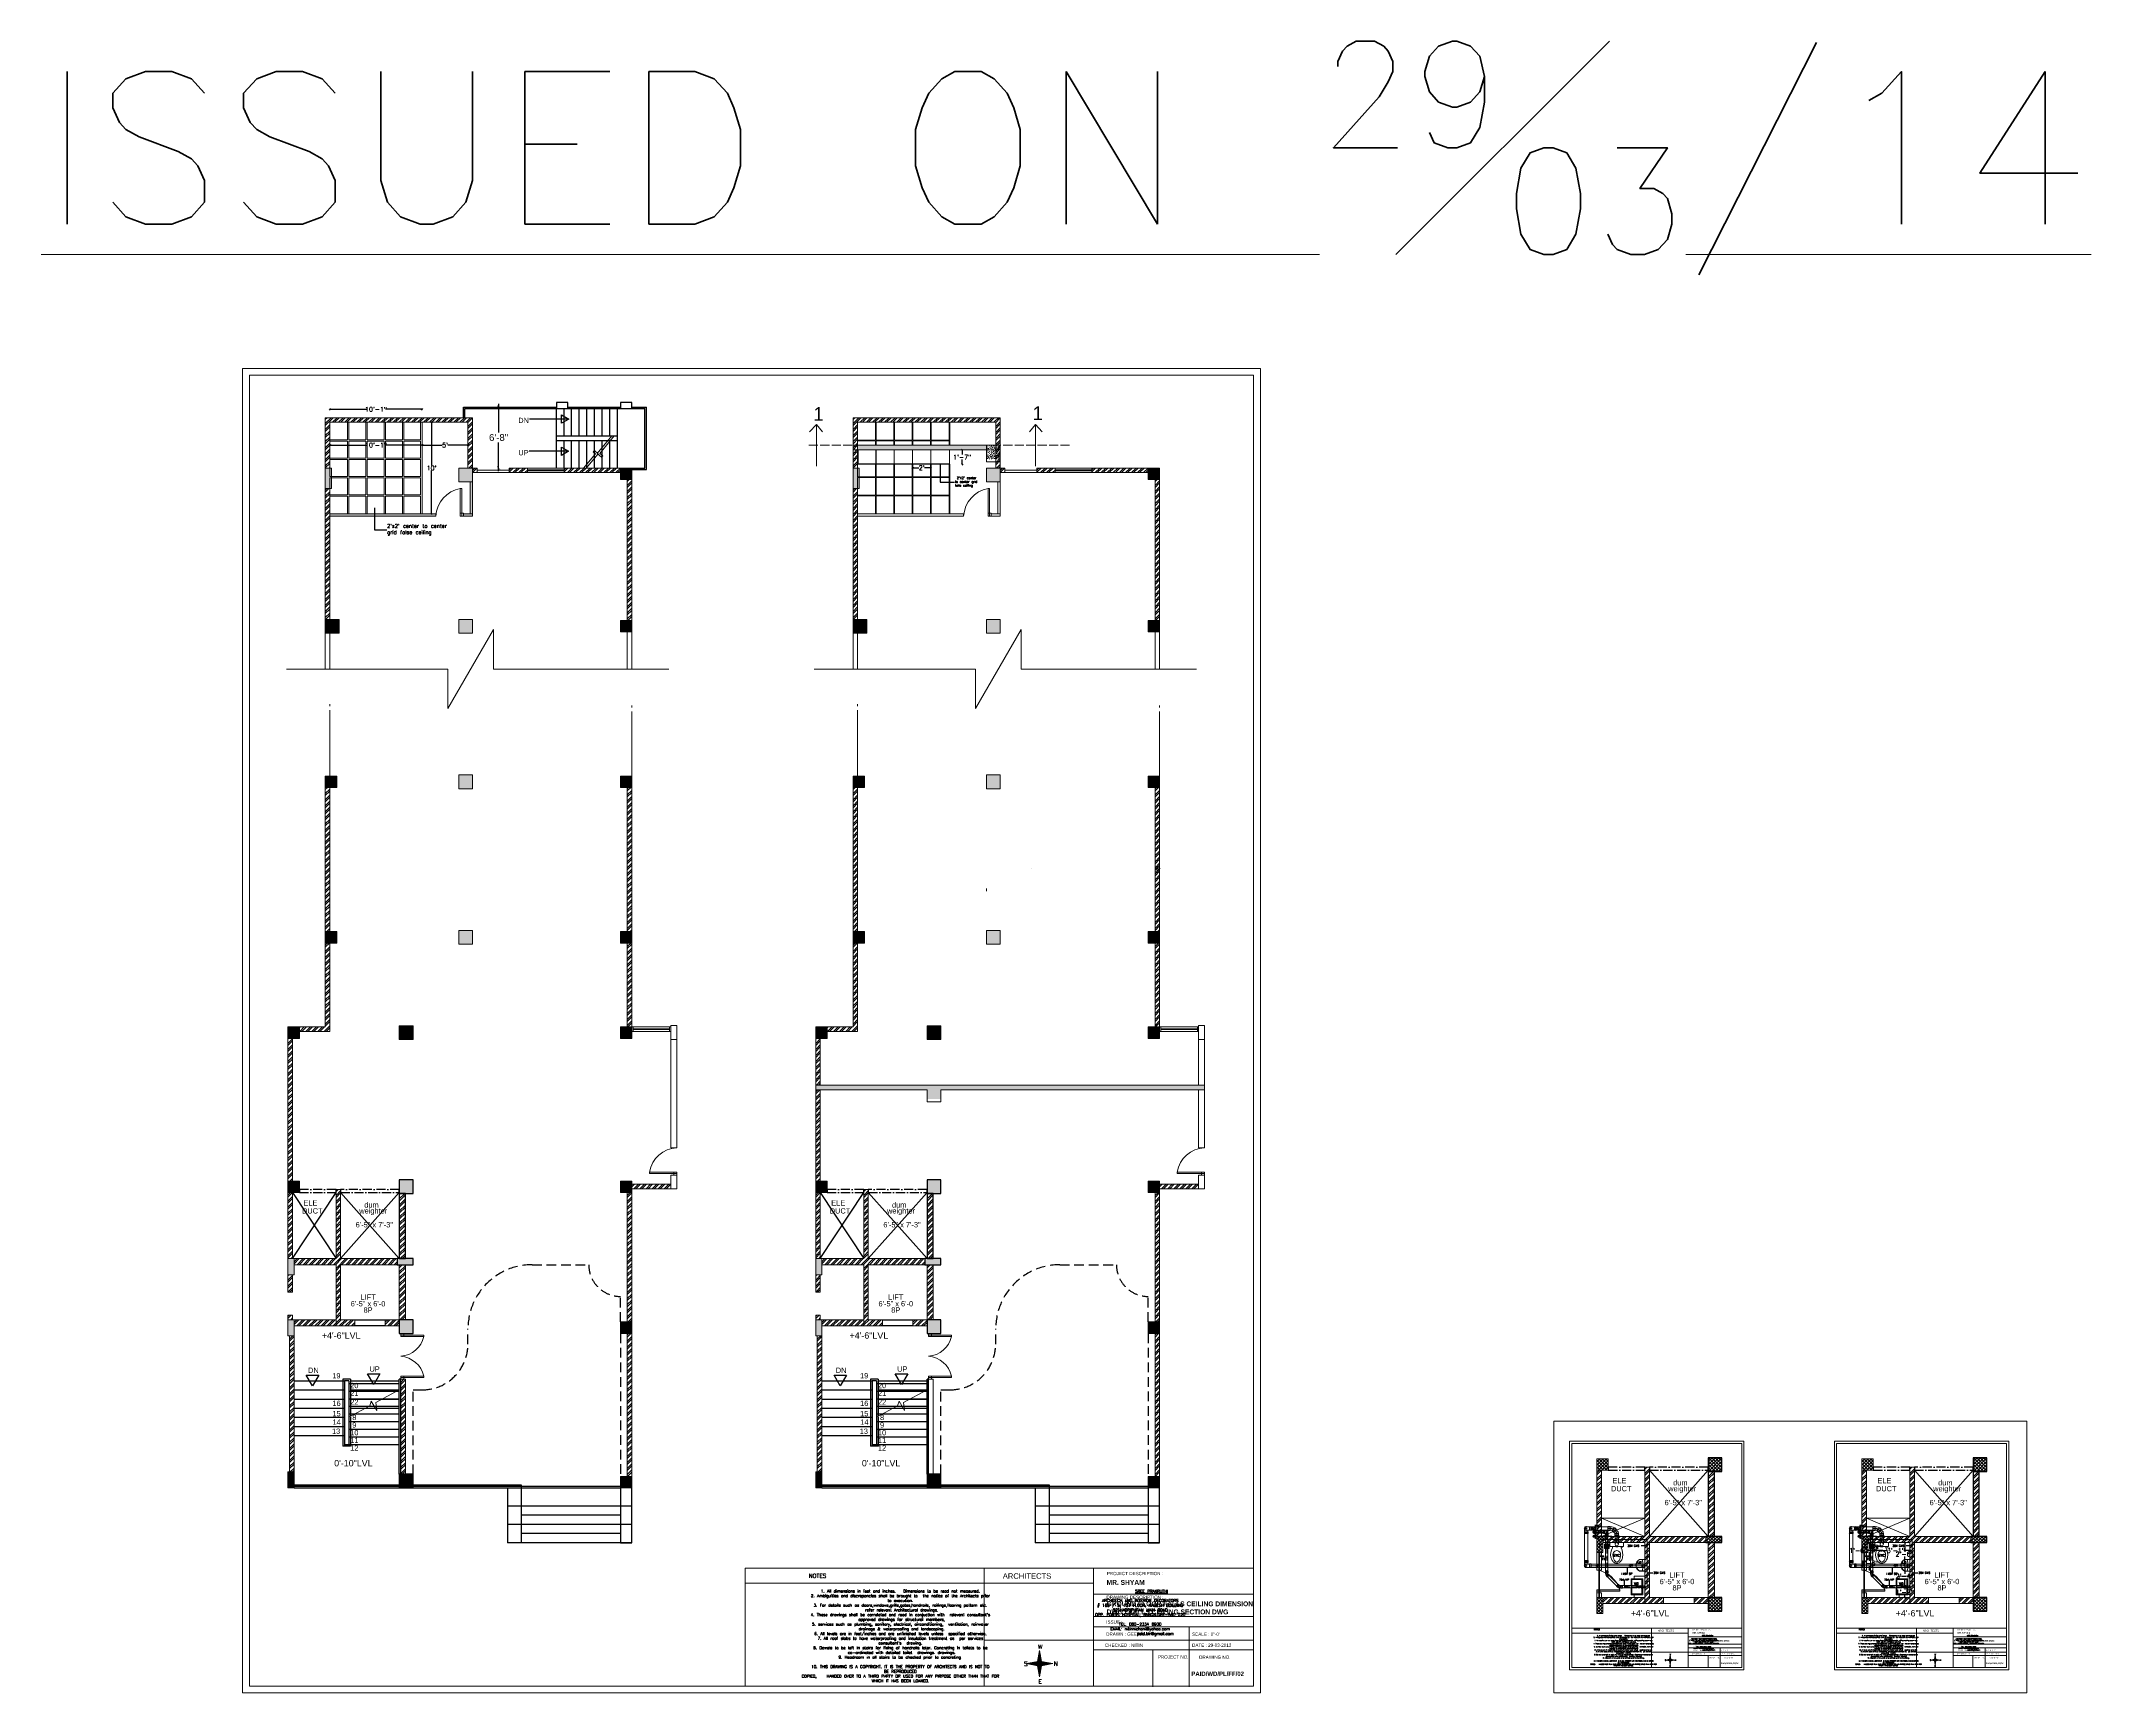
# Model space of a CAD drawing. Header units: inches. Extents: x 111501 to 134888, y 46021 to 52102.
# Drawn here: x 122657 to 125345, y 46327 to 48493 of the extents above; entities that cross this region are included whole.
import ezdxf
from ezdxf.enums import TextEntityAlignment as Align
from ezdxf.lldxf.tags import DXFTag

# ---------------------------------------------------------------- set-up
doc = ezdxf.new("R2010")
doc.units = ezdxf.units.IN
doc.header["$MEASUREMENT"] = 0
for name, pattern in [('ACAD_ISO02W100', [15, 12, -3]), ('ACAD_ISO03W100', [30, 12, -18]), ('ACAD_ISO10W100', [18, 12, -3, 0, -3]), ('CONTINOUS', [0]), ('DASHED', [19.05, 12.7, -6.35]), ('HIDDEN', [0.375, 0.25, -0.125])]:
    doc.linetypes.add(name, pattern=pattern)
for name, color, linetype in [('10', 1, 'Continuous'), ('Arrow', 146, 'Continuous'), ('D', 251, 'Continuous'), ('EDA$PL-110ODSP', 32, 'Continuous'), ('EDA$PL-75ODWP', 6, 'Continuous'), ('EDA$PL-ARROW', 20, 'Continuous'), ('EDA$PL-CLAMP', 7, 'Continuous'), ('EDA$PL-CWS', 5, 'ACAD_ISO10W100'), ('EDA$PL-CWS ARROW', 5, 'Continuous'), ('EDA$PL-FT', 7, 'Continuous'), ('EDA$PL-HF', 7, 'Continuous'), ('EDA$PL-TEXT', 7, 'Continuous'), ('false ceiling', 5, 'Continuous'), ('H', 9, 'Continuous'), ('pt19', 151, 'Continuous'), ('RO', 7, 'Continuous'), ('staircase', 6, 'Continuous')]:
    doc.layers.add(name, color=color, linetype=linetype)
for name, color, linetype, lineweight in [('column', 252, 'Continuous', 9), ('dimension', 250, 'Continuous', 0), ('DOOR', 1, 'Continuous', 0), ('EDA$PL-110dia SOIL PIPE', 32, 'Continuous', 9), ('EDA$PL-75dia WASTE PIPE', 6, 'Continuous', 9), ('exterior', 7, 'Continuous', 5), ('FURNITURE', 14, 'Continuous', 18), ('SHEET', 7, 'Continuous', 30), ('text', 7, 'Continuous', 0), ('wall', 7, 'Continuous', 9), ('window', 140, 'Continuous', 15)]:
    doc.layers.add(name, color=color, linetype=linetype, lineweight=lineweight)
doc.styles.add('A', font='arial.ttf')
doc.styles.add('FLAT SLAB', font='times.ttf', dxfattribs={"height": 10})
doc.styles.get("Standard").update_dxf_attribs({"font": 'txt.shx', "height": 6})
doc.styles.add('style4', font='GOTHIC.TTF', dxfattribs={"height": 18})
tags = doc.linetypes.add('DASHED2', pattern=[0.375, 0.25, -0.125]).pattern_tags.tags
tags[6:7] = [DXFTag(74, 4), DXFTag(75, 0), DXFTag(340, '0'), DXFTag(46, 1.0), DXFTag(50, 0.0), DXFTag(44, 0.0), DXFTag(45, 0.0)]
tags[4:5] = [DXFTag(74, 4), DXFTag(75, 0), DXFTag(340, '0'), DXFTag(46, 1.0), DXFTag(50, 0.0), DXFTag(44, 0.0), DXFTag(45, 0.0)]
doc.dimstyles.new('FLAT SLAB', dxfattribs={"dimtxt": 10, "dimasz": 2.5, "dimexe": 0.179993, "dimexo": 0.0625, "dimgap": 0.089996, "dimtad": 0, "dimdec": 0, "dimzin": 0, "dimdsep": 46, "dimlunit": 4, "dimtxsty": 'FLAT SLAB', "dimblk": 'OPEN90', "dimcen": 0.089996, "dimclrd": 7, "dimclrt": 4, "dimadec": 0, "dimazin": 0, "dimtfac": 1, "dimtdec": 0, "dimtofl": 0, "dimtmove": 1, "dimatfit": 0, "dimfxl": 1, "dimtolj": 1, "dimtzin": 0, "dimarcsym": 0})
doc.dimstyles.new('Standard$0', dxfattribs={"dimtxt": 4, "dimasz": 2, "dimexe": 0.125, "dimexo": 0.125, "dimgap": 0.25, "dimtad": 0, "dimtih": 1, "dimtoh": 1, "dimdec": 1, "dimlfac": -1, "dimzin": 0, "dimdsep": 46, "dimlunit": 4, "dimtxsty": 'Standard', "dimblk": 'OBLIQUE', "dimblk1": 'DOTSMALL', "dimblk2": 'DOTSMALL', "dimcen": 0, "dimse1": 1, "dimse2": 1, "dimadec": 0, "dimazin": 0, "dimtfac": 1, "dimtdec": 1, "dimtofl": 0, "dimtmove": 0, "dimatfit": 3, "dimfxl": 1, "dimtolj": 1, "dimtzin": 0, "dimarcsym": 0})
pattern_1 = [(45, (24794.5774, 0), (-3.97747564, 3.97747564), []), (45, (24797.229, 0), (-3.97747564, 3.97747564), [])]
pattern_2 = [(0, (4883.371, 6.4), (0, 10), [0, -10]), (0, (4883.471, 2.9), (0, 10), [0, -10]), (0, (4883.771, 8.3), (0, 10), [0, -10]), (338.1986, (4878.5713, 5.2), (30.00000273, -9.999999105), [1.07703, -52.77462]), (216.8699, (4879.5713, 4.8), (29.999999178, 20.000001233), [0.5, -49.5]), (130.6013, (4879.1713, 4.5), (50.000004212, -59.999990182), [0.92195, -91.27349]), (206.5651, (4875.8713, 3.3), (-9.99999158, -10.0000131), [0.22361, -22.13707]), (326.3099, (4875.6713, 3.2), (19.99999558, -10.000013345), [0.36056, -35.69496]), (108.4349, (4875.9713, 3), (-9.99998403, 20.000004346), [0.31623, -31.30655]), (225, (4882.271, 2.3), (-2e-15, -10.0000031), [0.42426, -13.71787]), (0, (4881.971, 2), (10, 10), [0.6, -9.4]), (135, (4882.571, 2), (-10.0000031, 1e-15), [0.42426, -13.71787]), (251.5651, (4881.0713, 8.7), (9.99998403, 20.000004346), [0.31623, -31.30655]), (0, (4880.971, 8.4), (10, 10), [0.5, -9.5]), (143.1301, (4881.4713, 8.4), (-29.999999178, 20.000001233), [0.5, -49.5]), (213.6901, (4875.7713, 8.8), (19.99999558, 10.000013345), [0.36056, -35.69496]), (341.5651, (4875.4713, 8.6), (-20.000004346, 9.99998403), [0.63246, -30.99032]), (126.8699, (4876.0713, 8.4), (20.000001233, -29.999999178), [0.5, -49.5]), (0, (4878.671, 8.4), (0, 10), [0, -10]), (0, (4875.971, 5.8), (0, 10), [0, -10]), (0, (4878.771, 2.1), (0, 10), [0, -10]), (0, (4881.471, 5.2), (0, 10), [0, -10]), (0, (4878.571, 6.9), (0, 10), [0, -10]), (0, (4876.371, 7.2), (0, 10), [0, -10]), (0, (4877.271, 6.6), (0, 10), [0, -10]), (0, (4876.871, 4.2), (0, 10), [0, -10]), (0, (4874.471, 4.6), (0, 10), [0, -10]), (0, (4874.571, 6.9), (0, 10), [0, -10]), (0, (4874.271, 9.1), (0, 10), [0, -10]), (0, (4877.371, 9.5), (0, 10), [0, -10]), (0, (4879.571, 9.9), (0, 10), [0, -10]), (0, (4883.071, 9.5), (0, 10), [0, -10]), (0, (4880.671, 6.4), (0, 10), [0, -10]), (0, (4879.671, 8.2), (0, 10), [0, -10]), (0, (4880.471, 3.4), (0, 10), [0, -10]), (0, (4877.471, 2.9), (0, 10), [0, -10]), (0, (4880.471, 0.7), (0, 10), [0, -10]), (0, (4877.171, 1.3), (0, 10), [0, -10]), (0, (4873.971, 1), (0, 10), [0, -10]), (0, (4875.171, 0.5), (0, 10), [0, -10]), (0, (4875.271, 1.9), (0, 10), [0, -10]), (0, (4881.971, 0.3), (0, 10), [0, -10]), (0, (4883.171, 4.4), (0, 10), [0, -10]), (0, (4882.671, 7.4), (0, 10), [0, -10]), (0, (4878.071, 0.2), (0, 10), [0, -10])]
pattern_3 = [(0, (4883.371, 315.469), (0, 10), [0, -10]), (0, (4883.471, 311.969), (0, 10), [0, -10]), (0, (4883.771, 317.369), (0, 10), [0, -10]), (338.1986, (4878.5713, 314.269), (30.00000273, -9.999999105), [1.07703, -52.77462]), (216.8699, (4879.5713, 313.869), (29.999999178, 20.000001233), [0.5, -49.5]), (130.6013, (4879.1713, 313.569), (50.000004212, -59.999990182), [0.92195, -91.27349]), (206.5651, (4875.8713, 312.369), (-9.99999158, -10.0000131), [0.22361, -22.13707]), (326.3099, (4875.6713, 312.269), (19.99999558, -10.000013345), [0.36056, -35.69496]), (108.4349, (4875.9713, 312.069), (-9.99998403, 20.000004346), [0.31623, -31.30655]), (225, (4882.271, 311.369), (-2e-15, -10.0000031), [0.42426, -13.71787]), (0, (4881.971, 311.069), (10, 10), [0.6, -9.4]), (135, (4882.571, 311.069), (-10.0000031, 1e-15), [0.42426, -13.71787]), (251.5651, (4881.0713, 317.769), (9.99998403, 20.000004346), [0.31623, -31.30655]), (0, (4880.971, 317.469), (10, 10), [0.5, -9.5]), (143.1301, (4881.4713, 317.469), (-29.999999178, 20.000001233), [0.5, -49.5]), (213.6901, (4875.7713, 317.869), (19.99999558, 10.000013345), [0.36056, -35.69496]), (341.5651, (4875.4713, 317.669), (-20.000004346, 9.99998403), [0.63246, -30.99032]), (126.8699, (4876.0713, 317.469), (20.000001233, -29.999999178), [0.5, -49.5]), (0, (4878.671, 317.469), (0, 10), [0, -10]), (0, (4875.971, 314.869), (0, 10), [0, -10]), (0, (4878.771, 311.169), (0, 10), [0, -10]), (0, (4881.471, 314.269), (0, 10), [0, -10]), (0, (4878.571, 315.969), (0, 10), [0, -10]), (0, (4876.371, 316.269), (0, 10), [0, -10]), (0, (4877.271, 315.669), (0, 10), [0, -10]), (0, (4876.871, 313.269), (0, 10), [0, -10]), (0, (4874.471, 313.669), (0, 10), [0, -10]), (0, (4874.571, 315.969), (0, 10), [0, -10]), (0, (4874.271, 318.169), (0, 10), [0, -10]), (0, (4877.371, 318.569), (0, 10), [0, -10]), (0, (4879.571, 318.969), (0, 10), [0, -10]), (0, (4883.071, 318.569), (0, 10), [0, -10]), (0, (4880.671, 315.469), (0, 10), [0, -10]), (0, (4879.671, 317.269), (0, 10), [0, -10]), (0, (4880.471, 312.469), (0, 10), [0, -10]), (0, (4877.471, 311.969), (0, 10), [0, -10]), (0, (4880.471, 309.769), (0, 10), [0, -10]), (0, (4877.171, 310.369), (0, 10), [0, -10]), (0, (4873.971, 310.069), (0, 10), [0, -10]), (0, (4875.171, 309.569), (0, 10), [0, -10]), (0, (4875.271, 310.969), (0, 10), [0, -10]), (0, (4881.971, 309.369), (0, 10), [0, -10]), (0, (4883.171, 313.469), (0, 10), [0, -10]), (0, (4882.671, 316.469), (0, 10), [0, -10]), (0, (4878.071, 309.269), (0, 10), [0, -10])]
pattern_4 = [(45, (24102.6083, 0), (-3.97747564, 3.97747564), []), (45, (24105.26, 0), (-3.97747564, 3.97747564), [])]
pattern_5 = [(45, (25818.9046, -364.1734), (-3.97747564, 3.97747564), []), (45, (25821.5563, -364.1734), (-3.97747564, 3.97747564), [])]
pattern_6 = [(45, (104651.271, 55054.7206), (-2.2097087, 2.2097087), []), (135, (104651.271, 55054.7206), (-2.2097087, -2.2097087), [])]
pattern_7 = [(45, (26166.3474, -364.1734), (-3.97747564, 3.97747564), []), (45, (26168.999, -364.1734), (-3.97747564, 3.97747564), [])]
pattern_8 = [(45, (104998.7138, 55054.7206), (-2.2097087, 2.2097087), []), (135, (104998.7138, 55054.7206), (-2.2097087, -2.2097087), [])]

# ---------------------------------------------------------------- blocks, each defined once
blk = doc.blocks.new('fg')
at = {"layer": 'exterior', "linetype": 'Continuous'}
for p, q in [((-2776.7, -26309, 0), (-2722.1, -26309, 0)), ((-2722.1, -26309, 0), (-2731.9, -26300.1, 0)), ((-2731.9, -26300.1, 0), (-2722.1, -26309, 0)), ((-2722.1, -26309, 0), (-2731.7, -26317, 0))]:
    blk.add_line(p, q, dxfattribs=at)
blk = doc.blocks.new('_ARCHTICK')
at = {"color": 0, "linetype": 'ByBlock', "lineweight": -2}
blk.add_solid([(0.4, 0.31), (0.31, 0.4), (-0.31, -0.4), (-0.4, -0.31)], dxfattribs=at)
blk = doc.blocks.new('*D1114')
at = {"layer": 'D', "color": 5, "linetype": 'Continuous', "lineweight": 25, "transparency": 16777216}
for p, q in [((123257.1, 48017.3), (123257.1, 47979.9)), ((123257.1, 47929.3), (123257.1, 47966.7))]:
    blk.add_line(p, q, dxfattribs=at)
at = {"layer": 'Defpoints', "color": 0, "linetype": 'Continuous', "lineweight": 5, "transparency": 16777216}
for p in [(123257.1, 48013.3), (123265.1, 48013.3), (123270.9, 47933.3)]:
    blk.add_point(p, dxfattribs=at)
at = {"layer": 'D', "color": 5, "linetype": 'Continuous', "lineweight": 25, "transparency": 16777216, "xscale": 6, "yscale": 6, "zscale": 6}
for p, rotation in [((123257.1, 48013.3), 90), ((123257.1, 47933.3), 270)]:
    blk.add_blockref('_ARCHTICK', p, dxfattribs=dict(at, rotation=rotation))
at = {"layer": 'D', "linetype": 'Continuous', "transparency": 16777216, "insert": (123257.1, 47973.3), "char_height": 9, "attachment_point": 5, "style": 'A'}
blk.add_mtext('\\A1;6\'-8"', dxfattribs=at)
blk = doc.blocks.new('_Oblique')
at = {"color": 0, "linetype": 'ByBlock', "lineweight": -2}
blk.add_line((-0.5, -0.5), (0.5, 0.5), dxfattribs=at)
blk = doc.blocks.new('*D1115')
at = {"layer": 'Defpoints', "color": 0, "transparency": 16777216}
for p in [(123849.7, 47957.2), (123864.9, 47957.2), (123848.9, 47938.2)]:
    blk.add_point(p, dxfattribs=at)
at = {"layer": 'dimension', "color": 0, "lineweight": -2, "transparency": 16777216}
for p, q in [((123864.9, 47957.2), (123864.9, 47951)), ((123864.9, 47938.2), (123864.9, 47944.5))]:
    blk.add_line(p, q, dxfattribs=at)
at = {"layer": 'dimension', "color": 0, "lineweight": -2, "transparency": 16777216, "xscale": 2, "yscale": 2, "zscale": 2}
for p, rotation in [((123864.9, 47957.2), 90), ((123864.9, 47938.2), 270)]:
    blk.add_blockref('_Oblique', p, dxfattribs=dict(at, rotation=rotation))
at = {"layer": 'dimension', "color": 0, "lineweight": 5, "transparency": 16777216, "insert": (123864.9, 47947.7), "char_height": 6, "attachment_point": 5}
blk.add_mtext('\\A1;1\'-7"', dxfattribs=at)
blk = doc.blocks.new('_DOTSMALL')
at = {"color": 0, "linetype": 'ByBlock', "lineweight": -2, "const_width": 0.5}
blk.add_lwpolyline([(-0.0625, 0, 1), (0.0625, 0, 1)], format="xyb", close=True, dxfattribs=at)
blk = doc.blocks.new('*D1116')
at = {"layer": 'Defpoints', "color": 0, "transparency": 16777216}
for p in [(123156.9, 47958.4), (123216.9, 47963.4), (123216.9, 47958.4)]:
    blk.add_point(p, dxfattribs=at)
at = {"layer": 'dimension', "color": 0, "lineweight": -2, "transparency": 16777216}
for p, q in [((123156.9, 47963.4), (123183.2, 47963.4)), ((123216.9, 47963.4), (123190.7, 47963.4))]:
    blk.add_line(p, q, dxfattribs=at)
at = {"layer": 'dimension', "color": 0, "lineweight": -2, "transparency": 16777216, "xscale": 2, "yscale": 2, "zscale": 2, "rotation": 180}
blk.add_blockref('_Oblique', (123156.9, 47963.4), dxfattribs=at)
at = {"layer": 'dimension', "color": 0, "lineweight": -2, "transparency": 16777216, "xscale": 2, "yscale": 2, "zscale": 2}
blk.add_blockref('_Oblique', (123216.9, 47963.4), dxfattribs=at)
at = {"layer": 'dimension', "color": 0, "lineweight": 5, "transparency": 16777216, "insert": (123186.9, 47963.4), "char_height": 6, "attachment_point": 5}
blk.add_mtext("\\A1;5'", dxfattribs=at)
blk = doc.blocks.new('*D1117')
at = {"layer": 'Defpoints', "color": 0, "transparency": 16777216}
for p in [(123160.7, 47993.3), (123162.5, 47873.3), (123169.2, 47873.3)]:
    blk.add_point(p, dxfattribs=at)
at = {"layer": 'dimension', "color": 0, "lineweight": -2, "transparency": 16777216}
for p, q in [((123169.2, 47993.3), (123169.2, 47936.6)), ((123169.2, 47873.3), (123169.2, 47930.1))]:
    blk.add_line(p, q, dxfattribs=at)
at = {"layer": 'dimension', "color": 0, "lineweight": -2, "transparency": 16777216, "xscale": 2, "yscale": 2, "zscale": 2}
for p, rotation in [((123169.2, 47993.3), 90), ((123169.2, 47873.3), 270)]:
    blk.add_blockref('_Oblique', p, dxfattribs=dict(at, rotation=rotation))
at = {"layer": 'dimension', "color": 0, "lineweight": 5, "transparency": 16777216, "insert": (123169.2, 47933.3), "char_height": 6, "attachment_point": 5}
blk.add_mtext("\\A1;10'", dxfattribs=at)
blk = doc.blocks.new('*D1118')
at = {"layer": 'Defpoints', "color": 0, "transparency": 16777216}
for p in [(123035.9, 48010.3), (123035.9, 47993.3), (123156.9, 47993.3)]:
    blk.add_point(p, dxfattribs=at)
at = {"layer": 'dimension', "color": 0, "lineweight": -2, "transparency": 16777216}
for p, q in [((123035.9, 48010.3), (123084.2, 48010.3)), ((123156.9, 48010.3), (123108.7, 48010.3))]:
    blk.add_line(p, q, dxfattribs=at)
at = {"layer": 'dimension', "color": 0, "lineweight": -2, "transparency": 16777216, "xscale": 2, "yscale": 2, "zscale": 2, "rotation": 180}
blk.add_blockref('_Oblique', (123035.9, 48010.3), dxfattribs=at)
at = {"layer": 'dimension', "color": 0, "lineweight": -2, "transparency": 16777216, "xscale": 2, "yscale": 2, "zscale": 2}
blk.add_blockref('_Oblique', (123156.9, 48010.3), dxfattribs=at)
at = {"layer": 'dimension', "color": 0, "lineweight": 5, "transparency": 16777216, "insert": (123096.4, 48010.3), "char_height": 6, "attachment_point": 5}
blk.add_mtext('\\A1;10\'-1"', dxfattribs=at)
blk = doc.blocks.new('*D1119')
at = {"layer": 'Defpoints', "color": 0, "transparency": 16777216}
for p in [(123799.9, 47938.2), (123823.9, 47938.2), (123823.9, 47933.7)]:
    blk.add_point(p, dxfattribs=at)
at = {"layer": 'dimension', "color": 0, "lineweight": -2, "transparency": 16777216}
for p, q in [((123799.9, 47933.7), (123808.1, 47933.7)), ((123823.9, 47933.7), (123815.6, 47933.7))]:
    blk.add_line(p, q, dxfattribs=at)
at = {"layer": 'dimension', "color": 0, "lineweight": -2, "transparency": 16777216, "xscale": 2, "yscale": 2, "zscale": 2, "rotation": 180}
blk.add_blockref('_Oblique', (123799.9, 47933.7), dxfattribs=at)
at = {"layer": 'dimension', "color": 0, "lineweight": -2, "transparency": 16777216, "xscale": 2, "yscale": 2, "zscale": 2}
blk.add_blockref('_Oblique', (123823.9, 47933.7), dxfattribs=at)
at = {"layer": 'dimension', "color": 0, "lineweight": 5, "transparency": 16777216, "insert": (123811.9, 47933.7), "char_height": 6, "attachment_point": 5}
blk.add_mtext("\\A1;2'", dxfattribs=at)
blk = doc.blocks.new('*D1120')
at = {"layer": 'Defpoints', "color": 0, "transparency": 16777216}
for p in [(123035.9, 47967.3), (123035.9, 47963.4), (123156.9, 47967.3)]:
    blk.add_point(p, dxfattribs=at)
at = {"layer": 'dimension', "color": 0, "lineweight": -2, "transparency": 16777216}
for p, q in [((123035.9, 47963.4), (123084.2, 47963.4)), ((123156.9, 47963.4), (123108.7, 47963.4))]:
    blk.add_line(p, q, dxfattribs=at)
at = {"layer": 'dimension', "color": 0, "lineweight": -2, "transparency": 16777216, "xscale": 2, "yscale": 2, "zscale": 2, "rotation": 180}
blk.add_blockref('_Oblique', (123035.9, 47963.4), dxfattribs=at)
at = {"layer": 'dimension', "color": 0, "lineweight": -2, "transparency": 16777216, "xscale": 2, "yscale": 2, "zscale": 2}
blk.add_blockref('_Oblique', (123156.9, 47963.4), dxfattribs=at)
at = {"layer": 'dimension', "color": 0, "lineweight": 5, "transparency": 16777216, "insert": (123096.4, 47963.4), "char_height": 6, "attachment_point": 5}
blk.add_mtext('\\A1;10\'-1"', dxfattribs=at)
blk = doc.blocks.new('EWC')
at = {"layer": 'FURNITURE'}
for p, q in [((120.336, 285.853), (120.336, 285.929)), ((120.361, 285.954), (120.763, 285.954)), ((120.763, 285.828), (120.361, 285.828)), ((120.422, 285.828), (120.422, 285.782)), ((120.702, 285.828), (120.702, 285.782)), ((120.788, 285.929), (120.788, 285.853))]:
    blk.add_line(p, q, dxfattribs=at)
at = {"layer": 'FURNITURE', "linetype": 'ByBlock'}
blk.add_line((120.367, 285.954), (120.757, 285.954), dxfattribs=at)
at = {"layer": 'FURNITURE', "linetype": 'Continuous'}
for p, q in [((120.527, 285.815), (120.527, 285.828)), ((120.597, 285.815), (120.527, 285.815)), ((120.597, 285.828), (120.597, 285.815))]:
    blk.add_line(p, q, dxfattribs=at)
for points in [[(120.751, 285.815), (120.751, 285.807), (120.727, 285.807), (120.727, 285.812)], [(120.743, 285.815), (120.745, 285.815)], [(120.751, 285.815), (120.751, 285.828), (120.745, 285.828), (120.745, 285.815)]]:
    blk.add_lwpolyline(points, dxfattribs=at)
blk.add_arc((120.726, 285.862), 0.0503, 270.88806, 289.3392, dxfattribs=at)
at = {"layer": 'FURNITURE', "extrusion": (0, 0, -1)}
for centre, major_axis, start_param, end_param in [((120.361, 285.929), (-0.0177, -0.0177), 0.785398, 2.356194), ((120.361, 285.853), (-0.0177, 0.0177), 3.926991, 5.497787), ((120.763, 285.929), (-0.0177, -0.0177), 2.356194, 3.926991), ((120.763, 285.853), (-0.0177, 0.0177), 2.356194, 3.926991)]:
    blk.add_ellipse(centre, major_axis=major_axis, ratio=1, start_param=start_param, end_param=end_param, dxfattribs=at)
at = {"layer": 'FURNITURE'}
for centre, major_axis, start_param, end_param in [((120.811, 285.555), (-0.319, -0.319), -1.31209, -0.594747), ((120.562, 285.563), (-0.0891, -0.0891), 2.356179, 5.497772), ((120.307, 285.555), (-0.322, 0.322), 3.740911, 4.44905), ((120.727, 285.563), (-0.261, 0.261), 1.038704, 1.343982), ((120.626, 285.499), (-0.177, -0.177), -0.226814, 0.200102), ((120.888, 285.563), (-0.319, -0.319), -0.785413, -0.532092), ((120.727, 285.522), (-0.202, 0.202), 1.038704, 1.343982), ((120.626, 285.458), (-0.117, 0.117), 1.343983, 1.770898), ((120.562, 285.403), (-0.0954, 0.0954), 1.770899, 2.356178), ((120.562, 285.362), (-0.036, 0.036), 1.7709, 2.356179), ((120.562, 285.362), (-0.036, 0.036), 2.35618, 2.941459), ((120.562, 285.403), (-0.0954, -0.0954), 0.785384, 1.370663), ((120.498, 285.458), (-0.117, -0.117), 1.370664, 1.797579), ((120.498, 285.499), (-0.177, -0.177), 1.370664, 1.797579), ((120.397, 285.522), (-0.202, 0.202), 3.368376, 3.673654), ((120.236, 285.563), (-0.319, 0.319), 3.673654, 3.926975), ((120.397, 285.563), (-0.261, -0.261), 1.79758, 2.102858)]:
    blk.add_ellipse(centre, major_axis=major_axis, ratio=1, start_param=start_param, end_param=end_param, dxfattribs=at)
blk = doc.blocks.new('fgfdg')
at = {"layer": 'FURNITURE'}
for points in [[(9958.2, 25320.5), (9961.8, 25320.5), (9961.8, 25334.5), (9933.8, 25334.5), (9933.8, 25320.5), (9937.4, 25320.5)], [(9937.4, 25316.5), (9937.4, 25331.6), (9958.2, 25331.6), (9958.2, 25316.5), (9937.4, 25316.5), (9937.4, 25316.5)]]:
    blk.add_lwpolyline(points, dxfattribs=at)
blk.add_lwpolyline([(9938.4, 25317.5), (9938.4, 25330.6), (9957.2, 25330.6), (9957.2, 25317.5), (9938.4, 25317.5)], close=True, dxfattribs=at)
blk.add_circle((9947.8, 25324), 0.75, dxfattribs=at)
blk = doc.blocks.new('A$C098F4904')
at = {"layer": 'EDA$PL-FT', "lineweight": 0}
h = blk.add_hatch(dxfattribs=at)
h.set_pattern_fill('HEX', scale=2, style=0)
h.paths.add_polyline_path([(4.6, 4.6, 0.414214), (1.4, 4.6), (3, 3)])
h.paths.add_polyline_path([(3, 3), (4.6, 1.4, 0.198912), (5.2, 3, 0.198912), (4.6, 4.6)])
h.paths.add_polyline_path([(4.6, 1.4), (3, 3), (1.4, 1.4, 0.414214)])
h.paths.add_polyline_path([(1.4, 1.4), (3, 3), (1.4, 4.6, 0.198912), (0.8, 3, 0.198912)])
at = {"layer": 'EDA$PL-FT', "color": 7, "lineweight": 0}
for p, q in [((1.4, 4.6), (4.6, 1.4)), ((4.6, 4.6), (1.4, 1.4))]:
    blk.add_line(p, q, dxfattribs=at)
blk.add_lwpolyline([(0, 0), (6, 0), (6, 6), (0, 6)], close=True, dxfattribs=at)
for radius in [3, 2.2]:
    blk.add_circle((3, 3), radius, dxfattribs=at)
blk = doc.blocks.new('EDA$PL-HF')
at = {"layer": 'EDA$PL-HF', "color": 7}
for p, q in [((-21255.2, -50222.3), (-21254.7, -50222.1)), ((-21255, -50220.9), (-21254.6, -50221.3)), ((-21255, -50222.9), (-21254.5, -50222.7)), ((-21254.7, -50225.9), (-21254.6, -50225.6)), ((-21254.7, -50226.3), (-21254.7, -50225.9)), ((-21254.7, -50225.9), (-21252.5, -50225.9)), ((-21254.7, -50226.3), (-21252.5, -50226.3)), ((-21254.6, -50220.4), (-21254.2, -50220.9)), ((-21254.4, -50216.7), (-21254.4, -50215.4)), ((-21254.2, -50223), (-21254.4, -50223.7)), ((-21253.7, -50223.3), (-21253.8, -50223.9)), ((-21253.4, -50220.2), (-21253.6, -50220.7)), ((-21252.9, -50220.4), (-21253.1, -50221)), ((-21253, -50223.2), (-21252.6, -50223.7)), ((-21252.8, -50216.9), (-21252.8, -50215.4)), ((-21252.8, -50221.4), (-21252.2, -50221.2)), ((-21252.7, -50222.7), (-21252.3, -50223.2)), ((-21252.6, -50222), (-21252, -50221.8)), ((-21252.5, -50225.9), (-21252.6, -50225.6)), ((-21252.5, -50226.3), (-21252.5, -50225.9))]:
    blk.add_line(p, q, dxfattribs=at)
for centre, radius, start, end in [((-21235.3, -50223), 19.5, 179.231, 187.1201), ((-21255.7, -50219.5), 1.32, 2.9645, 35.0548), ((-21235.3, -50223), 19.5, 169.2312, 172.3343), ((-21255.4, -50225.4), 0.731, 345, 0), ((-21253.6, -50215.4), 0.805, 0, 180), ((-21251.5, -50219.5), 1.32, 161.4862, 177.0355), ((-21271.9, -50223), 19.5, 4.9607, 10.7688), ((-21271.9, -50223), 19.5, 352.8799, 358.5756), ((-21251.9, -50225.4), 0.731, 180, 195)]:
    blk.add_arc(centre, radius, start, end, dxfattribs=at)
at = {"layer": 'EDA$PL-HF', "color": 7, "extrusion": (0, 0, -1)}
for centre, major_axis, ratio, start_param, end_param in [((-21253.6, -50222), (-0.5, 1.86), 0.835005, 4.487255, 4.787934), ((-21253.6, -50217.9), (-0.37, 1.4), 0.885428, 1.570796326792511, 7.853981633972097), ((-21253.6, -50222), (-0.5, 1.86), 0.835005, -0.679594, -0.332666), ((-21253.6, -50222), (-0.5, 1.86), 0.835005, 3.571316, 3.913325), ((-21253.6, -50222), (-0.5, 1.86), 0.835005, 0.437629, 0.779638), ((-21253.6, -50222), (-0.5, 1.86), 0.835005, 2.455664, 2.802591), ((-21253.6, -50222), (-0.5, 1.86), 0.835005, 1.349418, 1.650097)]:
    blk.add_ellipse(centre, major_axis=major_axis, ratio=ratio, start_param=start_param, end_param=end_param, dxfattribs=at)
at = {"layer": 'EDA$PL-HF', "color": 7}
for points, knots in [([(-21254, -50216.7), (-21253.9, -50216.6), (-21253.8, -50216.6), (-21253.6, -50216.6), (-21253.5, -50216.6), (-21253.2, -50216.7), (-21253.1, -50216.8), (-21252.9, -50217), (-21252.8, -50217.1), (-21252.6, -50217.3), (-21252.6, -50217.4), (-21252.5, -50217.7), (-21252.5, -50217.9), (-21252.5, -50218.1), (-21252.5, -50218.3), (-21252.6, -50218.5), (-21252.6, -50218.7), (-21252.8, -50218.9), (-21252.9, -50219), (-21253.1, -50219.1), (-21253.2, -50219.2), (-21253.4, -50219.2), (-21253.6, -50219.2), (-21253.8, -50219.2), (-21253.9, -50219.1), (-21254.2, -50219), (-21254.3, -50218.9), (-21254.5, -50218.7), (-21254.6, -50218.6), (-21254.7, -50218.4), (-21254.7, -50218.2), (-21254.8, -50217.9), (-21254.8, -50217.8), (-21254.7, -50217.5), (-21254.7, -50217.4), (-21254.6, -50217.1), (-21254.5, -50217), (-21254.3, -50216.8), (-21254.2, -50216.8), (-21254.1, -50216.7), (-21254, -50216.7), (-21254, -50216.7)], [0, 0, 0, 0, 0.205641, 0.205641, 0.534756, 0.534756, 0.863872, 0.863872, 1.192987, 1.192987, 1.522102, 1.522102, 1.851218, 1.851218, 2.180333, 2.180333, 2.509449, 2.509449, 2.838564, 2.838564, 3.167679, 3.167679, 3.496795, 3.496795, 3.82591, 3.82591, 4.155025, 4.155025, 4.484141, 4.484141, 4.813256, 4.813256, 5.142371, 5.142371, 5.471487, 5.471487, 5.800602, 5.800602, 6.129718, 6.129718, 6.283185, 6.283185, 6.283185, 6.283185]), ([(-21254.7, -50222.1), (-21254.7, -50222), (-21254.7, -50221.9), (-21254.7, -50221.7), (-21254.7, -50221.7), (-21254.6, -50221.5), (-21254.6, -50221.4), (-21254.6, -50221.4), (-21254.6, -50221.3), (-21254.6, -50221.3)], [4.8517911, 4.8517911, 4.8517911, 4.8517911, 5.0560761, 5.0560761, 5.2349687, 5.2349687, 5.4138613, 5.4138613, 5.4224584, 5.4224584, 5.4224584, 5.4224584]), ([(-21253.9, -50221), (-21253.9, -50220.9), (-21253.8, -50220.9), (-21253.7, -50220.9), (-21253.7, -50220.9), (-21253.5, -50221), (-21253.5, -50221), (-21253.3, -50221.1), (-21253.3, -50221.1), (-21253.2, -50221.2), (-21253.1, -50221.3), (-21253, -50221.4), (-21253, -50221.5), (-21252.9, -50221.7), (-21252.9, -50221.8), (-21252.8, -50222), (-21252.8, -50222.1), (-21252.8, -50222.3), (-21252.8, -50222.4), (-21252.8, -50222.5), (-21252.9, -50222.6), (-21252.9, -50222.8), (-21253, -50222.8), (-21253, -50222.9), (-21253.1, -50223), (-21253.2, -50223), (-21253.2, -50223.1), (-21253.3, -50223.1), (-21253.3, -50223.1), (-21253.4, -50223.1), (-21253.5, -50223.1), (-21253.6, -50223.1), (-21253.7, -50223.1), (-21253.8, -50223.1), (-21253.9, -50223), (-21254, -50222.9), (-21254, -50222.9), (-21254.2, -50222.8), (-21254.2, -50222.7), (-21254.3, -50222.5), (-21254.3, -50222.4), (-21254.4, -50222.2), (-21254.4, -50222.2), (-21254.4, -50222), (-21254.5, -50221.9), (-21254.4, -50221.7), (-21254.4, -50221.6), (-21254.4, -50221.4), (-21254.4, -50221.4), (-21254.3, -50221.2), (-21254.2, -50221.2), (-21254.2, -50221.1), (-21254.1, -50221.1), (-21254, -50221), (-21254, -50221), (-21253.9, -50221), (-21253.9, -50221), (-21253.9, -50221)], [0, 0, 0, 0, 0.231685, 0.231685, 0.463371, 0.463371, 0.695056, 0.695056, 0.926741, 0.926741, 1.158427, 1.158427, 1.390112, 1.390112, 1.621797, 1.621797, 1.853483, 1.853483, 2.085168, 2.085168, 2.316853, 2.316853, 2.548539, 2.548539, 2.780224, 2.780224, 3.011909, 3.011909, 3.243595, 3.243595, 3.47528, 3.47528, 3.706965, 3.706965, 3.938651, 3.938651, 4.170336, 4.170336, 4.402021, 4.402021, 4.633707, 4.633707, 4.865392, 4.865392, 5.097077, 5.097077, 5.328763, 5.328763, 5.560448, 5.560448, 5.792133, 5.792133, 6.023819, 6.023819, 6.255504, 6.255504, 6.283185, 6.283185, 6.283185, 6.283185]), ([(-21254.2, -50223), (-21254.2, -50223), (-21254.2, -50223), (-21254.3, -50222.9), (-21254.4, -50222.8), (-21254.4, -50222.7), (-21254.5, -50222.7), (-21254.5, -50222.7)], [4.091723, 4.091723, 4.091723, 4.091723, 4.1664902, 4.1664902, 4.3888867, 4.3888867, 4.4465539, 4.4465539, 4.4465539, 4.4465539]), ([(-21253.9, -50221), (-21253.9, -50221), (-21253.8, -50221), (-21253.7, -50221), (-21253.7, -50221), (-21253.6, -50221), (-21253.5, -50221.1), (-21253.4, -50221.1), (-21253.3, -50221.2), (-21253.2, -50221.3), (-21253.2, -50221.3), (-21253.1, -50221.5), (-21253, -50221.6), (-21252.9, -50221.8), (-21252.9, -50221.9), (-21252.9, -50222.1), (-21252.9, -50222.2), (-21252.9, -50222.4), (-21252.9, -50222.5), (-21253, -50222.7), (-21253, -50222.7), (-21253.1, -50222.9), (-21253.1, -50222.9), (-21253.2, -50223), (-21253.3, -50223), (-21253.3, -50223), (-21253.4, -50223.1), (-21253.5, -50223.1), (-21253.5, -50223.1), (-21253.6, -50223.1), (-21253.6, -50223), (-21253.7, -50223), (-21253.8, -50223), (-21253.9, -50222.9), (-21254, -50222.8), (-21254.1, -50222.7), (-21254.1, -50222.6), (-21254.2, -50222.5), (-21254.3, -50222.4), (-21254.3, -50222.2), (-21254.4, -50222.1), (-21254.4, -50221.9), (-21254.4, -50221.8), (-21254.4, -50221.6), (-21254.3, -50221.6), (-21254.3, -50221.4), (-21254.3, -50221.4), (-21254.2, -50221.3), (-21254.2, -50221.2), (-21254.1, -50221.1), (-21254.1, -50221.1), (-21254, -50221.1), (-21254, -50221), (-21253.9, -50221), (-21253.9, -50221), (-21253.9, -50221)], [0, 0, 0, 0, 0.199609, 0.199609, 0.436601, 0.436601, 0.680284, 0.680284, 0.923967, 0.923967, 1.16765, 1.16765, 1.437143, 1.437143, 1.706636, 1.706636, 1.97613, 1.97613, 2.245623, 2.245623, 2.515116, 2.515116, 2.78461, 2.78461, 3.054103, 3.054103, 3.254963, 3.254963, 3.455824, 3.455824, 3.690112, 3.690112, 3.924401, 3.924401, 4.15869, 4.15869, 4.392979, 4.392979, 4.627267, 4.627267, 4.894405, 4.894405, 5.161543, 5.161543, 5.378261, 5.378261, 5.594978, 5.594978, 5.811696, 5.811696, 6.028414, 6.028414, 6.245132, 6.245132, 6.283185, 6.283185, 6.283185, 6.283185]), ([(-21254.2, -50220.9), (-21254.2, -50220.8), (-21254.2, -50220.8), (-21254.1, -50220.8), (-21254.1, -50220.8), (-21254, -50220.8), (-21254, -50220.7), (-21254, -50220.7)], [5.9717746, 5.9717746, 5.9717746, 5.9717746, 6.0729865, 6.0729865, 6.2250382, 6.2250382, 6.2831853, 6.2831853, 6.2831853, 6.2831853]), ([(-21254, -50220.7), (-21253.9, -50220.7), (-21253.9, -50220.7), (-21253.8, -50220.7), (-21253.7, -50220.7), (-21253.6, -50220.7), (-21253.6, -50220.7), (-21253.6, -50220.7)], [6.2831853, 6.2831853, 6.2831853, 6.2831853, 6.4730875, 6.4730875, 6.6259176, 6.6259176, 6.7070298, 6.7070298, 6.7070298, 6.7070298]), ([(-21253, -50223.2), (-21253, -50223.2), (-21253, -50223.2), (-21253.1, -50223.3), (-21253.1, -50223.3), (-21253.2, -50223.3), (-21253.3, -50223.3), (-21253.4, -50223.4), (-21253.4, -50223.4), (-21253.5, -50223.4), (-21253.5, -50223.4), (-21253.6, -50223.4), (-21253.6, -50223.3), (-21253.7, -50223.3)], [2.8301795, 2.8301795, 2.8301795, 2.8301795, 2.8724093, 2.8724093, 3.0353585, 3.0353585, 3.1983078, 3.1983078, 3.322677, 3.322677, 3.4470463, 3.4470463, 3.5654334, 3.5654334, 3.5654334, 3.5654334]), ([(-21253.1, -50221), (-21253, -50221.1), (-21253, -50221.1), (-21252.9, -50221.2), (-21252.9, -50221.3), (-21252.8, -50221.4), (-21252.8, -50221.4), (-21252.8, -50221.4)], [7.2332934, 7.2332934, 7.2332934, 7.2332934, 7.3305071, 7.3305071, 7.511799, 7.511799, 7.5898849, 7.5898849, 7.5898849, 7.5898849]), ([(-21252.6, -50222), (-21252.6, -50222), (-21252.6, -50222.1), (-21252.6, -50222.3), (-21252.6, -50222.4), (-21252.6, -50222.6), (-21252.6, -50222.6), (-21252.7, -50222.7)], [1.7119311, 1.7119311, 1.7119311, 1.7119311, 1.8701095, 1.8701095, 2.0754564, 2.0754564, 2.2809374, 2.2809374, 2.2809374, 2.2809374])]:
    blk.add_open_spline(points, degree=3, knots=knots, dxfattribs=at)
blk = doc.blocks.new('CWSA')
at = {"layer": 'Arrow', "linetype": 'ByBlock', "lineweight": 0}
blk.add_hatch(color=5, dxfattribs=at).paths.add_polyline_path([(0, 0), (-2.6, 0), (-3.2, 0.9)])
at = {"layer": 'Arrow', "color": 5, "linetype": 'ByBlock', "lineweight": 0}
for p, q in [((-2.6, 0), (-3.2, 0.9)), ((0, 0), (-3.2, 0.9)), ((-3.2, -0.9), (-2.6, 0)), ((0, 0), (-3.2, -0.9)), ((0, 0), (-2.6, 0))]:
    blk.add_line(p, q, dxfattribs=at)
blk = doc.blocks.new('_Open90')
at = {"color": 0, "linetype": 'ByBlock', "lineweight": -2}
for p, q in [((0, 0), (-1, 0)), ((-0.5, 0.5), (0, 0)), ((0, 0), (-0.5, -0.5))]:
    blk.add_line(p, q, dxfattribs=at)
blk = doc.blocks.new('BEND4')
at = {"layer": 'EDA$PL-75ODWP', "linetype": 'Continuous', "lineweight": 0}
for p, q in [((-0.041, 0.012), (-0.07, -0.017)), ((0.016, 0.038), (0.026, 0.043)), ((0.016, 0.038), (0.016, -0.039)), ((0.026, 0.043), (0.062, 0.043)), ((0.026, 0.043), (0.026, -0.043)), ((0.062, 0.046), (0.069, 0.046)), ((0.062, 0.046), (0.062, -0.046)), ((0.069, 0.046), (0.072, 0.038)), ((0.069, 0.046), (0.069, -0.046)), ((0.072, 0.038), (0.072, -0.038)), ((-0.105, -0.052), (-0.101, -0.041)), ((-0.052, -0.105), (-0.105, -0.052)), ((-0.101, -0.041), (-0.075, -0.015)), ((-0.101, -0.041), (-0.041, -0.101)), ((-0.078, -0.013), (-0.073, -0.008)), ((-0.075, -0.015), (-0.078, -0.013)), ((-0.075, -0.015), (-0.015, -0.075)), ((-0.008, -0.073), (-0.073, -0.008)), ((-0.073, -0.008), (-0.065, -0.012)), ((-0.021, -0.07), (-0.07, -0.021)), ((-0.065, -0.012), (-0.012, -0.065)), ((-0.041, -0.101), (-0.052, -0.105)), ((-0.015, -0.075), (-0.041, -0.101)), ((0.012, -0.041), (-0.017, -0.07)), ((-0.013, -0.078), (-0.015, -0.075)), ((-0.008, -0.073), (-0.013, -0.078)), ((-0.012, -0.065), (-0.008, -0.073)), ((0.019, -0.039), (0.026, -0.043)), ((0.026, -0.043), (0.062, -0.043)), ((0.062, -0.046), (0.069, -0.046)), ((0.069, -0.046), (0.072, -0.038))]:
    blk.add_line(p, q, dxfattribs=at)
at = {"layer": 'EDA$PL-75ODWP', "color": 7, "linetype": 'DASHED', "lineweight": 0}
for p in [(-0.078, -0.078), (0.072, 0)]:
    blk.add_line(p, (0, 0), dxfattribs=at)
at = {"layer": 'EDA$PL-75ODWP', "linetype": 'Continuous', "lineweight": 0}
for centre, major_axis, start_param, end_param in [((0.017, -0.045), (-0.0573, 0.0573), -0.770931, 0), ((-0.068, -0.019), (-0.00212, 0.00212), 0, 1.570796), ((-0.019, -0.068), (0.00212, 0.00212), 7.853982, 9.424778), ((0.017, -0.045), (0.00424, 0.00424), 0.317759, 1.570796)]:
    blk.add_ellipse(centre, major_axis=major_axis, ratio=1, start_param=start_param, end_param=end_param, dxfattribs=at)
blk = doc.blocks.new('A$C423C6863')
at = {"layer": 'EDA$PL-110ODSP', "color": 32, "lineweight": 0}
for p, q in [((0, 182), (78, 259)), ((5, 166), (0, 182)), ((93, 254), (5, 166)), ((43, 128), (5, 166)), ((40, 125), (43, 128)), ((47, 118), (40, 125)), ((131, 216), (43, 128)), ((47, 118), (142, 212)), ((59, 123), (47, 118)), ((51, 136), (123, 208)), ((94, 87), (51, 130)), ((136, 201), (59, 123)), ((78, 259), (93, 254)), ((87, 15), (87, 4)), ((220, 15), (87, 15)), ((87, 4), (99, 0)), ((220, 4), (87, 4)), ((96, 77), (91, 68)), ((91, 68), (91, 15)), ((216, 68), (91, 68)), ((93, 254), (131, 216)), ((209, 83), (97, 83)), ((172, 165), (129, 208)), ((131, 216), (134, 219)), ((134, 219), (142, 212)), ((142, 212), (136, 201)), ((209, 83), (216, 68)), ((220, 4), (209, 0)), ((216, 68), (216, 15)), ((220, 15), (220, 4)), ((209, 0), (99, 0))]:
    blk.add_line(p, q, dxfattribs=at)
at = {"layer": 'EDA$PL-110ODSP', "color": 7, "linetype": 'HIDDEN', "lineweight": 0, "ltscale": 25}
for p in [(39, 220), (154, 0)]:
    blk.add_line(p, (154, 106), dxfattribs=at)
at = {"layer": 'EDA$PL-110ODSP', "color": 32, "lineweight": 0}
for centre, major_axis, start_param, end_param in [((54, 133), (3.11, 3.11), 1.570796, 3.141593), ((88, 81), (-6.22, 6.22), 3.459351, 4.712389), ((126, 205), (-3.11, 3.11), -1.570796, 0), ((88, 81), (75.8, 91.4), -0.863909, -0.092978)]:
    blk.add_ellipse(centre, major_axis=major_axis, ratio=1, start_param=start_param, end_param=end_param, dxfattribs=at)
blk = doc.blocks.new('A$C605035B5')
at = {"layer": 'EDA$PL-CLAMP', "color": 7, "lineweight": 0}
for p, q in [((-1.8, 1.5), (-1.8, 0)), ((-1.5, 1.5), (-1.5, 0)), ((1.5, 1.5), (1.5, 0)), ((1.8, 1.5), (1.8, 0)), ((-2, -0.8), (-2, -0.6)), ((-1.9, -0.9), (-1.3, -0.9)), ((-1.8, -0.6), (-1.8, -1.1)), ((-1.7, -1.1), (-1.6, -1.1)), ((-1.5, -0.6), (-1.5, -1.1)), ((-1.3, -0.8), (-1.3, -0.6)), ((1.3, -0.8), (1.3, -0.6)), ((1.9, -0.9), (1.3, -0.9)), ((1.5, -0.6), (1.5, -1.1)), ((1.7, -1.2), (1.6, -1.2)), ((1.8, -0.6), (1.8, -1.1)), ((2, -0.8), (2, -0.6))]:
    blk.add_line(p, q, dxfattribs=at)
for centre, radius, start, end in [((0, 1.5), 1.77, 0, 180), ((-1.9, -0.8), 0.0818, 180, 270), ((-1.7, -1.1), 0.0818, 180, 270), ((-1.6, -1.1), 0.0818, 270, 0), ((-1.3, -0.8), 0.0818, 270, 0), ((1.3, -0.8), 0.0818, 180, 270), ((1.6, -1.1), 0.0818, 180, 270), ((1.7, -1.1), 0.0818, 270, 0), ((1.9, -0.8), 0.0818, 270, 0)]:
    blk.add_arc(centre, radius, start, end, dxfattribs=at)
blk = doc.blocks.new('EDA$PL-75MM WP')
at = {"layer": 'EDA$PL-75ODWP', "linetype": 'CONTINOUS', "lineweight": 0}
h = blk.add_hatch(dxfattribs=at)
h.set_pattern_fill('ANSI31', scale=50, style=0)
h.set_pattern_definition([(135, (2597.2167, 2570.33311), (0.12053, 0.12053), [])])
h.paths.add_polyline_path([(2597.2, 2570.3, -0.942793), (2598.7, 2570.4), (2598.7, 2570.4, -0.431534), (2597.2, 2568.8, -0.373273), (2595.7, 2570.1), (2595.7, 2570.1, 0.86611)])
blk.add_circle((2597.2, 2570.3), 1.5, dxfattribs=at)
for centre, start, end in [((2596.5, 2570.3), 180, 0), ((2598, 2570.3), 0, 180)]:
    blk.add_arc(centre, 0.75, start, end, dxfattribs=at)
blk = doc.blocks.new('A$C6C34444C')
at = {"layer": 'EDA$PL-CWS', "color": 5, "linetype": 'ACAD_ISO10W100', "lineweight": 0, "ltscale": 0.03}
for radius in [1.26, 1.06]:
    blk.add_circle((1.5, 0), radius, dxfattribs=at)
blk = doc.blocks.new('A$C04EA5F39')
at = {"layer": 'EDA$PL-CLAMP', "lineweight": 0}
for p, q in [((-0.028, 0, -0.002), (-0.028, -0.024, -0.002)), ((-0.024, 0, -0.002), (-0.024, -0.024, -0.002)), ((0.024, 0, -0.002), (0.024, -0.024, -0.002)), ((0.028, 0, -0.002), (0.028, -0.024, -0.002)), ((-0.032, -0.041, -0.003), (-0.032, -0.038, -0.003)), ((-0.031, -0.043, -0.003), (-0.021, -0.043, -0.003)), ((-0.028, -0.038, -0.003), (-0.028, -0.046, -0.003)), ((-0.027, -0.047, -0.003), (-0.025, -0.047, -0.003)), ((-0.024, -0.038, -0.003), (-0.024, -0.046, -0.003)), ((-0.02, -0.041, -0.003), (-0.02, -0.038, -0.003)), ((0.02, -0.041, -0.003), (0.02, -0.038, -0.003)), ((0.031, -0.043, -0.003), (0.021, -0.043, -0.003)), ((0.024, -0.038, -0.003), (0.024, -0.046, -0.003)), ((0.027, -0.047, -0.003), (0.025, -0.047, -0.003)), ((0.028, -0.038, -0.003), (0.028, -0.046, -0.003)), ((0.032, -0.041, -0.003), (0.032, -0.038, -0.003))]:
    blk.add_line(p, q, dxfattribs=at)
for centre, radius, start, end in [((0, 0, -0.002), 0.0282, 0, 180), ((-0.031, -0.041, -0.003), 0.0013, 180, 270), ((-0.027, -0.046, -0.003), 0.0013, 180, 270), ((-0.025, -0.046, -0.003), 0.0013, 270, 0), ((-0.021, -0.041, -0.003), 0.0013, 270, 0), ((0.021, -0.041, -0.003), 0.0013, 180, 270), ((0.025, -0.046, -0.003), 0.0013, 180, 270), ((0.027, -0.046, -0.003), 0.0013, 270, 0), ((0.031, -0.041, -0.003), 0.0013, 270, 0)]:
    blk.add_arc(centre, radius, start, end, dxfattribs=at)
blk = doc.blocks.new('A$C699335CF')
at = {"layer": 'EDA$PL-110ODSP', "lineweight": 0, "ltscale": 10}
h = blk.add_hatch(dxfattribs=at)
h.set_pattern_fill('ANSI31', scale=50, style=0)
h.set_pattern_definition([(45, (-61620.464, 122730.7725), (-4.41941738, 4.41941738), [])])
h.paths.add_polyline_path([(61, 55, 0.414214), (6, 110, -0.761739), (6, 55, 0.761739), (6, 0, 0.414214)])
at = {"layer": 'EDA$PL-110ODSP', "color": 32, "lineweight": 0, "ltscale": 10}
blk.add_circle((6, 55), 55, dxfattribs=at)
for centre, start, end in [((14, 27), 105.40412, 254.59588), ((-1, 82), 285.40412, 74.59588)]:
    blk.add_arc(centre, 28.5, start, end, dxfattribs=at)
blk = doc.blocks.new('A$C2B862BA7')
at = {"layer": 'EDA$PL-CLAMP', "color": 7, "lineweight": 0}
for p, q in [((-3.8, 0, -0.6), (-3.8, -2.2, -0.6)), ((-3.4, 0, -0.6), (-3.4, -2.2, -0.6)), ((1, 0, -0.6), (1, -2.2, -0.6)), ((1.4, 0, -0.6), (1.4, -2.2, -0.6)), ((-4.1, -3.1, -0.6), (-4.1, -2.8, -0.6)), ((-4, -3.2, -0.6), (-3.1, -3.2, -0.6)), ((-3.8, -2.8, -0.6), (-3.8, -3.5, -0.6)), ((-3.6, -3.6, -0.6), (-3.5, -3.6, -0.6)), ((-3.4, -2.8, -0.6), (-3.4, -3.5, -0.6)), ((-3, -3.1, -0.6), (-3, -2.8, -0.6)), ((0.7, -3.1, -0.6), (0.7, -2.8, -0.6)), ((1.7, -3.2, -0.6), (0.8, -3.2, -0.6)), ((1, -2.8, -0.6), (1, -3.5, -0.6)), ((1.3, -3.6, -0.6), (1.2, -3.6, -0.6)), ((1.4, -2.8, -0.6), (1.4, -3.5, -0.6)), ((1.8, -3.1, -0.6), (1.8, -2.8, -0.6))]:
    blk.add_line(p, q, dxfattribs=at)
for centre, radius, start, end in [((-1.2, 0, -0.6), 2.6, 0, 180), ((-4, -3.1, -0.6), 0.12, 180, 270), ((-3.6, -3.5, -0.6), 0.12, 180, 270), ((-3.5, -3.5, -0.6), 0.12, 270, 0), ((-3.1, -3.1, -0.6), 0.12, 270, 0), ((0.8, -3.1, -0.6), 0.12, 180, 270), ((1.2, -3.5, -0.6), 0.12, 180, 270), ((1.3, -3.5, -0.6), 0.12, 270, 0), ((1.7, -3.1, -0.6), 0.12, 270, 0)]:
    blk.add_arc(centre, radius, start, end, dxfattribs=at)
blk = doc.blocks.new('A$C13194D55')
at = {"layer": 'EDA$PL-CLAMP', "ltscale": 0.1}
for p, q in [((16, 18), (0, 2)), ((0, 2), (2, 0)), ((19, 17), (2, 0)), ((19, 17), (36, 0)), ((22, 18), (38, 2)), ((38, 2), (36, 0))]:
    blk.add_line(p, q, dxfattribs=at)
at = {"layer": 'EDA$PL-CLAMP'}
for p, q in [((16, 18), (16, 105)), ((20, 137), (17, 137)), ((22, 18), (22, 105))]:
    blk.add_line(p, q, dxfattribs=at)
for points in [[(16, 105), (16, 135)], [(22, 135), (22, 105)]]:
    blk.add_lwpolyline(points, dxfattribs=at)
for centre, start, end in [((17, 135), 90.00002, 180.00002), ((20, 135), 0.00002, 90.00002)]:
    blk.add_arc(centre, 1.45, start, end, dxfattribs=at)
blk = doc.blocks.new('EDA$PL-90D BEND')
at = {"layer": 'EDA$PL-75dia WASTE PIPE', "lineweight": 0, "ltscale": 10}
for p, q in [((73450.5, -53879.9), (73453.8, -53879.9)), ((73450.5, -53880.1), (73450.5, -53879.9)), ((73450.5, -53880.1), (73453.8, -53880.1)), ((73450.5, -53880.4), (73453.8, -53880.4)), ((73450.5, -53881.4), (73450.5, -53880.4)), ((73450.5, -53881.4), (73453.8, -53881.4)), ((73450.7, -53881.6), (73450.5, -53881.4)), ((73450.7, -53881.6), (73453.7, -53881.6)), ((73450.7, -53883.6), (73450.7, -53881.6)), ((73453.1, -53884.6), (73451.3, -53884.6)), ((73452.2, -53883.1), (73453.1, -53883.1)), ((73452.2, -53885.5), (73452.2, -53883.7)), ((73452.2, -53886.1), (73453.1, -53886.1)), ((73455, -53883.1), (73453.1, -53883.1)), ((73455, -53886.1), (73453.1, -53886.1)), ((73453.7, -53881.6), (73453.8, -53881.4)), ((73453.7, -53883.1), (73453.7, -53881.6)), ((73453.8, -53880.1), (73453.8, -53879.9)), ((73453.8, -53881.4), (73453.8, -53880.4)), ((73455, -53883.1), (73455.2, -53882.9)), ((73455, -53883.1), (73455, -53886.1)), ((73455, -53886.1), (73455.2, -53886.2)), ((73455.2, -53882.9), (73455.2, -53886.2)), ((73455.2, -53882.9), (73456.2, -53882.9)), ((73455.2, -53886.2), (73456.2, -53886.2)), ((73456.2, -53882.9), (73456.2, -53886.2)), ((73456.4, -53882.9), (73456.4, -53886.2)), ((73456.4, -53882.9), (73456.6, -53882.9)), ((73456.4, -53886.2), (73456.6, -53886.2)), ((73456.6, -53882.9), (73456.6, -53886.2))]:
    blk.add_line(p, q, dxfattribs=at)
for centre, radius, start, end in [((73450.5, -53880.2), 0.136, 90, 270), ((73452.2, -53884.6), 1.77, 57.9362, 302.0638), ((73453.8, -53880.2), 0.136, 270, 90), ((73456.3, -53882.9), 0.136, 0, 180), ((73456.3, -53886.2), 0.136, 180, 0)]:
    blk.add_arc(centre, radius, start, end, dxfattribs=at)
blk.add_ellipse((73452.2, -53884.6), major_axis=(1.06, 1.06), ratio=1, start_param=0.784992, end_param=3.927397, dxfattribs=at)
blk = doc.blocks.new('110dia bend')
at = {"layer": 'EDA$PL-110ODSP', "color": 7, "lineweight": 0, "ltscale": 10}
for p, q in [((-33, 0), (33, 0)), ((0, -33), (0, 33))]:
    blk.add_line(p, q, dxfattribs=at)
at = {"layer": 'EDA$PL-110ODSP', "lineweight": 0, "ltscale": 10}
for p, q in [((34, 55), (110, 55)), ((110, 55), (117, 59)), ((110, 55), (110, -55)), ((117, 59), (117, -59)), ((117, 59), (153, 59)), ((153, 59), (153, -59)), ((163, 59), (163, -59)), ((163, 59), (170, 59)), ((170, 59), (170, -59)), ((-55, -104), (-59, -111)), ((59, -111), (-59, -111)), ((-59, -111), (-59, -147)), ((59, -147), (-59, -147)), ((59, -157), (-59, -157)), ((-59, -157), (-59, -164)), ((59, -164), (-59, -164)), ((-55, 0), (-55, -34)), ((-55, -104), (-55, -34)), ((55, -104), (-55, -104)), ((55, 0), (55, -34)), ((55, -104), (55, -34)), ((55, -55), (110, -55)), ((55, -104), (59, -111)), ((59, -111), (59, -147)), ((59, -157), (59, -164)), ((110, -55), (117, -59)), ((117, -59), (153, -59)), ((163, -59), (170, -59))]:
    blk.add_line(p, q, dxfattribs=at)
for centre, radius, start, end in [((0, 0), 64.9, 327.93621, 212.06379), ((158, 59), 5, 0, 180), ((-59, -152), 5, 90, 270), ((59, -152), 5, 270, 90), ((158, -59), 5, 180, 0)]:
    blk.add_arc(centre, radius, start, end, dxfattribs=at)
blk.add_ellipse((0, 0), major_axis=(38.9, -38.9), ratio=1, start_param=0.784992, end_param=3.927397, dxfattribs=at)
blk = doc.blocks.new('ARR')
h = blk.add_hatch()
h.set_pattern_fill('ANSI31', color=1, scale=0.04224, angle=0.0001, style=0)
h.set_pattern_definition([(45.00008371, (-1510938.39681, 1126439.40884), (-0.094831643101, 0.094831366), [])])
h.paths.add_polyline_path([(0, 0), (-4.8, 2), (-4.1, 0.7), (-10.6, 0.7), (-10.6, 0)])
h = blk.add_hatch()
h.set_pattern_fill('ANSI31', color=5, angle=-90)
h.set_pattern_definition([(315, (-1510782.20542, 1141666.71751), (0.088388347648, 0.088388347648), [])])
h.paths.add_polyline_path([(0, 0), (-10.6, 0), (-10.6, -0.7), (-4.1, -0.7), (-4.8, -2)])
at = {"color": 4}
blk.add_lwpolyline([(-10.6, 0.7), (-10.6, -0.7), (-4.1, -0.7), (-4.8, -2), (0, 0), (-4.8, 2), (-4.1, 0.7)], close=True, dxfattribs=at)
at = {"color": 7}
blk.add_lwpolyline([(0, 0), (-10.6, 0)], dxfattribs=at)
blk = doc.blocks.new('Z$W@#6334')
at = {"layer": 'FURNITURE'}
for points in [[(2.5, 3.9), (11.1, 0), (19.5, 18.4), (10.8, 22.3)], [(2.6, 4.1), (11, 0.3), (19.1, 18.3), (10.7, 22.1)]]:
    blk.add_lwpolyline(points, dxfattribs=at)
blk.add_circle((11, 10.5), 0.875, dxfattribs=at)
for centre, radius, start, end in [((11.4, 11), 11.4, 92.6651, 218.4878), ((11.4, 11), 11.1, 92.6651, 218.4878), ((-20.9, 25.6), 36.4, 319.4334, 351.7195)]:
    blk.add_arc(centre, radius, start, end, dxfattribs=at)
blk = doc.blocks.new('*D1682')
at = {"layer": 'Defpoints', "color": 0, "transparency": 16777216}
for p in [(125070.7, 46522.4), (125107.7, 46522.4), (125107.7, 46514.1)]:
    blk.add_point(p, dxfattribs=at)
at = {"layer": 'dimension', "color": 0, "lineweight": -2, "transparency": 16777216}
for p, q in [((125070.7, 46514.1), (125078.4, 46514.1)), ((125107.7, 46514.1), (125099.9, 46514.1))]:
    blk.add_line(p, q, dxfattribs=at)
at = {"layer": 'dimension', "color": 0, "lineweight": -2, "transparency": 16777216, "xscale": 2, "yscale": 2, "zscale": 2, "rotation": 180}
blk.add_blockref('_Oblique', (125070.7, 46514.1), dxfattribs=at)
at = {"layer": 'dimension', "color": 0, "lineweight": -2, "transparency": 16777216, "xscale": 2, "yscale": 2, "zscale": 2}
blk.add_blockref('_Oblique', (125107.7, 46514.1), dxfattribs=at)
at = {"layer": 'dimension', "color": 0, "lineweight": 5, "transparency": 16777216, "insert": (125089.2, 46514.1), "char_height": 6, "attachment_point": 5}
blk.add_mtext('\\A1;3\'-1"', dxfattribs=at)
blk = doc.blocks.new('*D1683')
at = {"layer": 'Defpoints', "color": 0, "transparency": 16777216}
for p in [(125052.7, 46522.4), (125052.7, 46514.1), (125070.7, 46522.4)]:
    blk.add_point(p, dxfattribs=at)
at = {"layer": 'dimension', "color": 0, "lineweight": -2, "transparency": 16777216}
for p, q in [((125052.7, 46514.1), (125050.7, 46514.1)), ((125070.7, 46514.1), (125052.7, 46514.1))]:
    blk.add_line(p, q, dxfattribs=at)
at = {"layer": 'dimension', "color": 0, "lineweight": -2, "transparency": 16777216, "xscale": 2, "yscale": 2, "zscale": 2, "rotation": 180}
blk.add_blockref('_Oblique', (125052.7, 46514.1), dxfattribs=at)
at = {"layer": 'dimension', "color": 0, "lineweight": -2, "transparency": 16777216, "xscale": 2, "yscale": 2, "zscale": 2}
blk.add_blockref('_Oblique', (125070.7, 46514.1), dxfattribs=at)
at = {"layer": 'dimension', "color": 0, "lineweight": 5, "transparency": 16777216, "insert": (125039.9, 46514.1), "char_height": 6, "attachment_point": 5}
blk.add_mtext('\\A1;1\'-6"', dxfattribs=at)
blk = doc.blocks.new('*D1684')
at = {"layer": 'Defpoints', "color": 0, "lineweight": 5, "transparency": 16777216}
for p in [(125100.8, 46524.6), (125105.5, 46524.6), (125104.3, 46494.3)]:
    blk.add_point(p, dxfattribs=at)
at = {"layer": 'dimension', "color": 0, "lineweight": -2, "transparency": 16777216}
for p, q in [((125100.8, 46524.6), (125100.8, 46512.7)), ((125100.8, 46494.3), (125100.8, 46506.2))]:
    blk.add_line(p, q, dxfattribs=at)
at = {"layer": 'dimension', "color": 0, "lineweight": -2, "transparency": 16777216, "xscale": 2, "yscale": 2, "zscale": 2}
for p, rotation in [((125100.8, 46524.6), 90), ((125100.8, 46494.3), 270)]:
    blk.add_blockref('_Oblique', p, dxfattribs=dict(at, rotation=rotation))
at = {"layer": 'dimension', "color": 0, "lineweight": 5, "transparency": 16777216, "insert": (125100.8, 46509.5), "char_height": 6, "attachment_point": 5}
blk.add_mtext('\\A1;2\'-6"', dxfattribs=at)
blk = doc.blocks.new('*D1685')
at = {"layer": 'Defpoints', "color": 0, "lineweight": 5, "transparency": 16777216}
for p in [(125104.3, 46494.3), (125097.2, 46466.6), (125100.8, 46466.6)]:
    blk.add_point(p, dxfattribs=at)
at = {"layer": 'dimension', "color": 0, "lineweight": -2, "transparency": 16777216}
for p, q in [((125100.8, 46494.3), (125100.8, 46483.7)), ((125100.8, 46466.6), (125100.8, 46477.2))]:
    blk.add_line(p, q, dxfattribs=at)
at = {"layer": 'dimension', "color": 0, "lineweight": -2, "transparency": 16777216, "xscale": 2, "yscale": 2, "zscale": 2}
for p, rotation in [((125100.8, 46494.3), 90), ((125100.8, 46466.6), 270)]:
    blk.add_blockref('_Oblique', p, dxfattribs=dict(at, rotation=rotation))
at = {"layer": 'dimension', "color": 0, "lineweight": 5, "transparency": 16777216, "insert": (125100.8, 46480.5), "char_height": 6, "attachment_point": 5}
blk.add_mtext('\\A1;2\'-4"', dxfattribs=at)
blk = doc.blocks.new('*D1686')
at = {"layer": 'Defpoints', "color": 0, "transparency": 16777216}
for p in [(125097.2, 46466.6), (125100.2, 46452.6), (125100.8, 46452.6)]:
    blk.add_point(p, dxfattribs=at)
at = {"layer": 'dimension', "color": 0, "lineweight": -2, "transparency": 16777216}
for p, q in [((125100.8, 46466.6), (125100.8, 46462.9)), ((125100.8, 46452.6), (125100.8, 46456.4))]:
    blk.add_line(p, q, dxfattribs=at)
at = {"layer": 'dimension', "color": 0, "lineweight": -2, "transparency": 16777216, "xscale": 2, "yscale": 2, "zscale": 2}
for p, rotation in [((125100.8, 46466.6), 90), ((125100.8, 46452.6), 270)]:
    blk.add_blockref('_Oblique', p, dxfattribs=dict(at, rotation=rotation))
at = {"layer": 'dimension', "color": 0, "lineweight": 5, "transparency": 16777216, "insert": (125100.8, 46459.6), "char_height": 6, "attachment_point": 5}
blk.add_mtext('\\A1;1\'-2"', dxfattribs=at)
blk = doc.blocks.new('*D1687')
at = {"layer": 'Defpoints', "color": 0, "transparency": 16777216}
for p in [(125052.7, 46524.6), (125057.5, 46519.8), (125057.5, 46519.8)]:
    blk.add_point(p, dxfattribs=at)
at = {"layer": 'dimension', "color": 0, "lineweight": -2, "transparency": 16777216}
for p, q in [((125052.7, 46524.6), (125057.5, 46519.8)), ((125057.5, 46519.8), (125059, 46518.3)), ((125059, 46518.3), (125061, 46518.3))]:
    blk.add_line(p, q, dxfattribs=at)
at = {"layer": 'dimension', "color": 0, "lineweight": -2, "transparency": 16777216, "xscale": 2, "yscale": 2, "zscale": 2}
for p, rotation in [((125052.7, 46524.6), 135.0000000052855), ((125057.5, 46519.8), 315.0000000052855)]:
    blk.add_blockref('_Oblique', p, dxfattribs=dict(at, rotation=rotation))
at = {"layer": 'dimension', "color": 0, "lineweight": 5, "transparency": 16777216, "insert": (125065.2, 46518.3), "char_height": 6, "attachment_point": 5}
blk.add_mtext('\\A1;7"', dxfattribs=at)
blk = doc.blocks.new('*D1688')
at = {"layer": 'Defpoints', "color": 0, "transparency": 16777216}
for p in [(125052.9, 46506.6), (125050.7, 46488.6), (125054.8, 46488.6)]:
    blk.add_point(p, dxfattribs=at)
at = {"layer": 'dimension', "color": 0, "lineweight": -2, "transparency": 16777216}
for p, q in [((125054.8, 46506.6), (125054.8, 46500.9)), ((125054.8, 46488.6), (125054.8, 46494.4))]:
    blk.add_line(p, q, dxfattribs=at)
at = {"layer": 'dimension', "color": 0, "lineweight": -2, "transparency": 16777216, "xscale": 2, "yscale": 2, "zscale": 2}
for p, rotation in [((125054.8, 46506.6), 90), ((125054.8, 46488.6), 270)]:
    blk.add_blockref('_Oblique', p, dxfattribs=dict(at, rotation=rotation))
at = {"layer": 'dimension', "color": 0, "lineweight": 5, "transparency": 16777216, "insert": (125054.8, 46497.6), "char_height": 6, "attachment_point": 5}
blk.add_mtext('\\A1;1\'-6"', dxfattribs=at)
blk = doc.blocks.new('*D1689')
at = {"layer": 'Defpoints', "color": 0, "transparency": 16777216}
for p in [(125052.9, 46506.6), (125054.2, 46524.6), (125054.8, 46524.6)]:
    blk.add_point(p, dxfattribs=at)
at = {"layer": 'dimension', "color": 0, "lineweight": -2, "transparency": 16777216}
for p, q in [((125054.8, 46524.6), (125054.8, 46518.9)), ((125054.8, 46506.6), (125054.8, 46512.4))]:
    blk.add_line(p, q, dxfattribs=at)
at = {"layer": 'dimension', "color": 0, "lineweight": -2, "transparency": 16777216, "xscale": 2, "yscale": 2, "zscale": 2}
for p, rotation in [((125054.8, 46524.6), 90), ((125054.8, 46506.6), 270)]:
    blk.add_blockref('_Oblique', p, dxfattribs=dict(at, rotation=rotation))
at = {"layer": 'dimension', "color": 0, "lineweight": 5, "transparency": 16777216, "insert": (125054.8, 46515.6), "char_height": 6, "attachment_point": 5}
blk.add_mtext('\\A1;1\'-6"', dxfattribs=at)

msp = doc.modelspace()

# ---------------------------------------------------------------- hatches: boundary and pattern name
at = {"layer": 'column'}
h = msp.add_hatch(color=256, dxfattribs=at)
h.paths.add_polyline_path([(123204.91, 47933.31), (123204.91, 47915.31), (123222.91, 47915.31), (123222.91, 47933.31)])
h.paths.add_polyline_path([(123029.91, 47933.31), (123029.91, 47906.31), (123037.91, 47906.31), (123037.91, 47933.31)])
h = msp.add_hatch(color=256, dxfattribs=at)
h.paths.add_polyline_path([(123416.91, 47929.36), (123416.91, 47918.36), (123427.91, 47918.36), (123427.91, 47929.36)])
h.paths.add_polyline_path([(123427.91, 47929.36), (123427.91, 47933.36), (123416.91, 47933.36), (123416.91, 47929.36)])
h.paths.add_polyline_path([(123427.91, 47918.36), (123431.91, 47918.36), (123431.91, 47929.36), (123427.91, 47929.36)])
h.paths.add_polyline_path([(123431.91, 47933.36), (123427.91, 47933.36), (123427.91, 47929.36), (123431.91, 47929.36)])
h = msp.add_hatch(color=256, dxfattribs=at)
h.paths.add_polyline_path([(123896.88, 47933.31), (123896.88, 47915.31), (123914.88, 47915.31), (123914.88, 47933.31)])
h.paths.add_polyline_path([(123721.88, 47933.31), (123721.88, 47906.31), (123729.88, 47906.31), (123729.88, 47933.31)])
h = msp.add_hatch(color=256, dxfattribs=at)
h.paths.add_polyline_path([(124108.88, 47929.36), (124108.88, 47918.36), (124119.88, 47918.36), (124119.88, 47929.36)])
h.paths.add_polyline_path([(124119.88, 47929.36), (124119.88, 47933.36), (124108.88, 47933.36), (124108.88, 47929.36)])
h.paths.add_polyline_path([(124119.88, 47918.36), (124123.88, 47918.36), (124123.88, 47929.36), (124119.88, 47929.36)])
h.paths.add_polyline_path([(124123.88, 47933.36), (124119.88, 47933.36), (124119.88, 47929.36), (124123.88, 47929.36)])
for points in [[(123029.91, 47734.89), (123029.91, 47716.89), (123047.91, 47716.89), (123047.91, 47734.89)], [(123721.88, 47734.89), (123721.88, 47716.89), (123739.88, 47716.89), (123739.88, 47734.89)], [(123126.91, 47202.03), (123126.91, 47184.03), (123144.91, 47184.03), (123144.91, 47202.03)], [(123818.88, 47202.03), (123818.88, 47184.03), (123836.88, 47184.03), (123836.88, 47202.03)], [(122980.91, 47200.53), (122980.91, 47185.53), (122995.91, 47185.53), (122995.91, 47200.53)], [(123672.88, 47200.53), (123672.88, 47185.53), (123687.88, 47185.53), (123687.88, 47200.53)], [(122980.91, 46617.38), (122980.91, 46596.38), (122988.91, 46596.38), (122988.91, 46617.38)], [(123144.91, 46614.38), (123126.91, 46614.38), (123126.91, 46596.38), (123144.91, 46596.38)], [(123672.88, 46617.38), (123672.88, 46596.38), (123680.88, 46596.38), (123680.88, 46617.38)], [(123836.88, 46614.38), (123818.88, 46614.38), (123818.88, 46596.38), (123836.88, 46596.38)]]:
    msp.add_hatch(color=256, dxfattribs=at).paths.add_polyline_path(points)
h = msp.add_hatch(color=256, dxfattribs=at)
h.paths.add_polyline_path([(123204.91, 47327.03), (123204.91, 47309.03), (123222.91, 47309.03), (123222.91, 47327.03)])
h.paths.add_polyline_path([(123204.91, 47530.96), (123204.91, 47512.96), (123222.91, 47512.96), (123222.91, 47530.96)])
h.paths.add_polyline_path([(123204.91, 47734.89), (123204.91, 47716.89), (123222.91, 47716.89), (123222.91, 47734.89)])
h = msp.add_hatch(color=256, dxfattribs=at)
h.paths.add_polyline_path([(123416.91, 47729.44), (123416.91, 47718.44), (123427.91, 47718.44), (123427.91, 47729.44)])
h.paths.add_polyline_path([(123427.91, 47729.44), (123427.91, 47733.44), (123416.91, 47733.44), (123416.91, 47729.44)])
h.paths.add_polyline_path([(123427.91, 47718.44), (123431.91, 47718.44), (123431.91, 47729.44), (123427.91, 47729.44)])
h.paths.add_polyline_path([(123431.91, 47733.44), (123427.91, 47733.44), (123427.91, 47729.44), (123431.91, 47729.44)])
h = msp.add_hatch(color=256, dxfattribs=at)
h.paths.add_polyline_path([(123896.88, 47327.03), (123896.88, 47309.03), (123914.88, 47309.03), (123914.88, 47327.03)])
h.paths.add_polyline_path([(123896.88, 47530.96), (123896.88, 47512.96), (123914.88, 47512.96), (123914.88, 47530.96)])
h.paths.add_polyline_path([(123896.88, 47734.89), (123896.88, 47716.89), (123914.88, 47716.89), (123914.88, 47734.89)])
h = msp.add_hatch(color=256, dxfattribs=at)
h.paths.add_polyline_path([(124108.88, 47729.44), (124108.88, 47718.44), (124119.88, 47718.44), (124119.88, 47729.44)])
h.paths.add_polyline_path([(124119.88, 47729.44), (124119.88, 47733.44), (124108.88, 47733.44), (124108.88, 47729.44)])
h.paths.add_polyline_path([(124119.88, 47718.44), (124123.88, 47718.44), (124123.88, 47729.44), (124119.88, 47729.44)])
h.paths.add_polyline_path([(124123.88, 47733.44), (124119.88, 47733.44), (124119.88, 47729.44), (124123.88, 47729.44)])
h = msp.add_hatch(color=256, dxfattribs=at)
h.paths.add_polyline_path([(123029.91, 47525.51), (123029.91, 47514.51), (123040.91, 47514.51), (123040.91, 47525.51)])
h.paths.add_polyline_path([(123040.91, 47525.51), (123040.91, 47529.51), (123029.91, 47529.51), (123029.91, 47525.51)])
h.paths.add_polyline_path([(123040.91, 47514.51), (123044.91, 47514.51), (123044.91, 47525.51), (123040.91, 47525.51)])
h.paths.add_polyline_path([(123044.91, 47529.51), (123040.91, 47529.51), (123040.91, 47525.51), (123044.91, 47525.51)])
h = msp.add_hatch(color=256, dxfattribs=at)
h.paths.add_polyline_path([(123416.91, 47525.51), (123416.91, 47514.51), (123427.91, 47514.51), (123427.91, 47525.51)])
h.paths.add_polyline_path([(123427.91, 47525.51), (123427.91, 47529.51), (123416.91, 47529.51), (123416.91, 47525.51)])
h.paths.add_polyline_path([(123427.91, 47514.51), (123431.91, 47514.51), (123431.91, 47525.51), (123427.91, 47525.51)])
h.paths.add_polyline_path([(123431.91, 47529.51), (123427.91, 47529.51), (123427.91, 47525.51), (123431.91, 47525.51)])
h = msp.add_hatch(color=256, dxfattribs=at)
h.paths.add_polyline_path([(123721.88, 47525.51), (123721.88, 47514.51), (123732.88, 47514.51), (123732.88, 47525.51)])
h.paths.add_polyline_path([(123732.88, 47525.51), (123732.88, 47529.51), (123721.88, 47529.51), (123721.88, 47525.51)])
h.paths.add_polyline_path([(123732.88, 47514.51), (123736.88, 47514.51), (123736.88, 47525.51), (123732.88, 47525.51)])
h.paths.add_polyline_path([(123736.88, 47529.51), (123732.88, 47529.51), (123732.88, 47525.51), (123736.88, 47525.51)])
h = msp.add_hatch(color=256, dxfattribs=at)
h.paths.add_polyline_path([(124108.88, 47525.51), (124108.88, 47514.51), (124119.88, 47514.51), (124119.88, 47525.51)])
h.paths.add_polyline_path([(124119.88, 47525.51), (124119.88, 47529.51), (124108.88, 47529.51), (124108.88, 47525.51)])
h.paths.add_polyline_path([(124119.88, 47514.51), (124123.88, 47514.51), (124123.88, 47525.51), (124119.88, 47525.51)])
h.paths.add_polyline_path([(124123.88, 47529.51), (124119.88, 47529.51), (124119.88, 47525.51), (124123.88, 47525.51)])
h = msp.add_hatch(color=256, dxfattribs=at)
h.paths.add_polyline_path([(123029.91, 47321.58), (123029.91, 47310.58), (123040.91, 47310.58), (123040.91, 47321.58)])
h.paths.add_polyline_path([(123040.91, 47321.58), (123040.91, 47325.58), (123029.91, 47325.58), (123029.91, 47321.58)])
h.paths.add_polyline_path([(123040.91, 47310.58), (123044.91, 47310.58), (123044.91, 47321.58), (123040.91, 47321.58)])
h.paths.add_polyline_path([(123044.91, 47325.58), (123040.91, 47325.58), (123040.91, 47321.58), (123044.91, 47321.58)])
h = msp.add_hatch(color=256, dxfattribs=at)
h.paths.add_polyline_path([(123416.91, 47321.58), (123416.91, 47310.58), (123427.91, 47310.58), (123427.91, 47321.58)])
h.paths.add_polyline_path([(123427.91, 47321.58), (123427.91, 47325.58), (123416.91, 47325.58), (123416.91, 47321.58)])
h.paths.add_polyline_path([(123427.91, 47310.58), (123431.91, 47310.58), (123431.91, 47321.58), (123427.91, 47321.58)])
h.paths.add_polyline_path([(123431.91, 47325.58), (123427.91, 47325.58), (123427.91, 47321.58), (123431.91, 47321.58)])
h = msp.add_hatch(color=256, dxfattribs=at)
h.paths.add_polyline_path([(123721.88, 47321.58), (123721.88, 47310.58), (123732.88, 47310.58), (123732.88, 47321.58)])
h.paths.add_polyline_path([(123732.88, 47321.58), (123732.88, 47325.58), (123721.88, 47325.58), (123721.88, 47321.58)])
h.paths.add_polyline_path([(123732.88, 47310.58), (123736.88, 47310.58), (123736.88, 47321.58), (123732.88, 47321.58)])
h.paths.add_polyline_path([(123736.88, 47325.58), (123732.88, 47325.58), (123732.88, 47321.58), (123736.88, 47321.58)])
h = msp.add_hatch(color=256, dxfattribs=at)
h.paths.add_polyline_path([(124108.88, 47321.58), (124108.88, 47310.58), (124119.88, 47310.58), (124119.88, 47321.58)])
h.paths.add_polyline_path([(124119.88, 47321.58), (124119.88, 47325.58), (124108.88, 47325.58), (124108.88, 47321.58)])
h.paths.add_polyline_path([(124119.88, 47310.58), (124123.88, 47310.58), (124123.88, 47321.58), (124119.88, 47321.58)])
h.paths.add_polyline_path([(124123.88, 47325.58), (124119.88, 47325.58), (124119.88, 47321.58), (124123.88, 47321.58)])
h = msp.add_hatch(color=256, dxfattribs=at)
h.paths.add_polyline_path([(123431.91, 47196.58), (123431.91, 47185.58), (123420.91, 47185.58), (123420.91, 47196.58)])
h.paths.add_polyline_path([(123420.91, 47196.58), (123420.91, 47200.58), (123431.91, 47200.58), (123431.91, 47196.58)])
h.paths.add_polyline_path([(123420.91, 47185.58), (123416.91, 47185.58), (123416.91, 47196.58), (123420.91, 47196.58)])
h.paths.add_polyline_path([(123416.91, 47200.58), (123420.91, 47200.58), (123420.91, 47196.58), (123416.91, 47196.58)])
h = msp.add_hatch(color=256, dxfattribs=at)
h.paths.add_polyline_path([(124123.88, 47196.58), (124123.88, 47185.58), (124112.88, 47185.58), (124112.88, 47196.58)])
h.paths.add_polyline_path([(124112.88, 47196.58), (124112.88, 47200.58), (124123.88, 47200.58), (124123.88, 47196.58)])
h.paths.add_polyline_path([(124112.88, 47185.58), (124108.88, 47185.58), (124108.88, 47196.58), (124112.88, 47196.58)])
h.paths.add_polyline_path([(124108.88, 47200.58), (124112.88, 47200.58), (124112.88, 47196.58), (124108.88, 47196.58)])
h = msp.add_hatch(color=256, dxfattribs=at)
h.paths.add_polyline_path([(122980.91, 46994.65), (122980.91, 46983.65), (122991.91, 46983.65), (122991.91, 46994.65)])
h.paths.add_polyline_path([(122991.91, 46994.65), (122991.91, 46998.65), (122980.91, 46998.65), (122980.91, 46994.65)])
h.paths.add_polyline_path([(122991.91, 46983.65), (122995.91, 46983.65), (122995.91, 46994.65), (122991.91, 46994.65)])
h.paths.add_polyline_path([(122995.91, 46998.65), (122991.91, 46998.65), (122991.91, 46994.65), (122995.91, 46994.65)])
h = msp.add_hatch(color=256, dxfattribs=at)
h.paths.add_polyline_path([(123144.91, 47000.1), (123126.91, 47000.1), (123126.91, 46982.1), (123144.91, 46982.1)])
h.paths.add_polyline_path([(123123.91, 46888.82), (123144.91, 46888.82), (123144.91, 46896.82), (123123.91, 46896.82)])
h.paths.add_polyline_path([(123144.91, 46816.82), (123126.91, 46816.82), (123126.91, 46798.82), (123144.91, 46798.82)])
h = msp.add_hatch(color=256, dxfattribs=at)
h.paths.add_polyline_path([(123431.91, 46994.65), (123431.91, 46983.65), (123420.91, 46983.65), (123420.91, 46994.65)])
h.paths.add_polyline_path([(123420.91, 46994.65), (123420.91, 46998.65), (123431.91, 46998.65), (123431.91, 46994.65)])
h.paths.add_polyline_path([(123420.91, 46983.65), (123416.91, 46983.65), (123416.91, 46994.65), (123420.91, 46994.65)])
h.paths.add_polyline_path([(123416.91, 46998.65), (123420.91, 46998.65), (123420.91, 46994.65), (123416.91, 46994.65)])
h = msp.add_hatch(color=256, dxfattribs=at)
h.paths.add_polyline_path([(123672.88, 46994.65), (123672.88, 46983.65), (123683.88, 46983.65), (123683.88, 46994.65)])
h.paths.add_polyline_path([(123683.88, 46994.65), (123683.88, 46998.65), (123672.88, 46998.65), (123672.88, 46994.65)])
h.paths.add_polyline_path([(123683.88, 46983.65), (123687.88, 46983.65), (123687.88, 46994.65), (123683.88, 46994.65)])
h.paths.add_polyline_path([(123687.88, 46998.65), (123683.88, 46998.65), (123683.88, 46994.65), (123687.88, 46994.65)])
h = msp.add_hatch(color=256, dxfattribs=at)
h.paths.add_polyline_path([(123836.88, 47000.1), (123818.88, 47000.1), (123818.88, 46982.1), (123836.88, 46982.1)])
h.paths.add_polyline_path([(123815.88, 46888.82), (123836.88, 46888.82), (123836.88, 46896.82), (123815.88, 46896.82)])
h.paths.add_polyline_path([(123836.88, 46816.82), (123818.88, 46816.82), (123818.88, 46798.82), (123836.88, 46798.82)])
h = msp.add_hatch(color=256, dxfattribs=at)
h.paths.add_polyline_path([(124123.88, 46994.65), (124123.88, 46983.65), (124112.88, 46983.65), (124112.88, 46994.65)])
h.paths.add_polyline_path([(124112.88, 46994.65), (124112.88, 46998.65), (124123.88, 46998.65), (124123.88, 46994.65)])
h.paths.add_polyline_path([(124112.88, 46983.65), (124108.88, 46983.65), (124108.88, 46994.65), (124112.88, 46994.65)])
h.paths.add_polyline_path([(124108.88, 46998.65), (124112.88, 46998.65), (124112.88, 46994.65), (124108.88, 46994.65)])
h = msp.add_hatch(color=256, dxfattribs=at)
h.paths.add_polyline_path([(122980.91, 46896.82), (122980.91, 46875.82), (122988.91, 46875.82), (122988.91, 46896.82)])
h.paths.add_polyline_path([(122980.91, 46816.82), (122980.91, 46795.82), (122988.91, 46795.82), (122988.91, 46816.82)])
h = msp.add_hatch(color=256, dxfattribs=at)
h.paths.add_polyline_path([(123672.88, 46896.82), (123672.88, 46875.82), (123680.88, 46875.82), (123680.88, 46896.82)])
h.paths.add_polyline_path([(123672.88, 46816.82), (123672.88, 46795.82), (123680.88, 46795.82), (123680.88, 46816.82)])
h = msp.add_hatch(color=256, dxfattribs=at)
h.paths.add_polyline_path([(123431.91, 46809.87), (123431.91, 46798.87), (123420.91, 46798.87), (123420.91, 46809.87)])
h.paths.add_polyline_path([(123420.91, 46809.87), (123420.91, 46813.87), (123431.91, 46813.87), (123431.91, 46809.87)])
h.paths.add_polyline_path([(123420.91, 46798.87), (123416.91, 46798.87), (123416.91, 46809.87), (123420.91, 46809.87)])
h.paths.add_polyline_path([(123416.91, 46813.87), (123420.91, 46813.87), (123420.91, 46809.87), (123416.91, 46809.87)])
h = msp.add_hatch(color=256, dxfattribs=at)
h.paths.add_polyline_path([(124123.88, 46809.87), (124123.88, 46798.87), (124112.88, 46798.87), (124112.88, 46809.87)])
h.paths.add_polyline_path([(124112.88, 46809.87), (124112.88, 46813.87), (124123.88, 46813.87), (124123.88, 46809.87)])
h.paths.add_polyline_path([(124112.88, 46798.87), (124108.88, 46798.87), (124108.88, 46809.87), (124112.88, 46809.87)])
h.paths.add_polyline_path([(124108.88, 46813.87), (124112.88, 46813.87), (124112.88, 46809.87), (124108.88, 46809.87)])
h = msp.add_hatch(color=256, dxfattribs=at)
h.paths.add_polyline_path([(123431.91, 46607.38), (123431.91, 46596.38), (123420.91, 46596.38), (123420.91, 46607.38)])
h.paths.add_polyline_path([(123420.91, 46607.38), (123420.91, 46611.38), (123431.91, 46611.38), (123431.91, 46607.38)])
h.paths.add_polyline_path([(123420.91, 46596.38), (123416.91, 46596.38), (123416.91, 46607.38), (123420.91, 46607.38)])
h.paths.add_polyline_path([(123416.91, 46611.38), (123420.91, 46611.38), (123420.91, 46607.38), (123416.91, 46607.38)])
h = msp.add_hatch(color=256, dxfattribs=at)
h.paths.add_polyline_path([(124123.88, 46607.38), (124123.88, 46596.38), (124112.88, 46596.38), (124112.88, 46607.38)])
h.paths.add_polyline_path([(124112.88, 46607.38), (124112.88, 46611.38), (124123.88, 46611.38), (124123.88, 46607.38)])
h.paths.add_polyline_path([(124112.88, 46596.38), (124108.88, 46596.38), (124108.88, 46607.38), (124112.88, 46607.38)])
h.paths.add_polyline_path([(124108.88, 46611.38), (124112.88, 46611.38), (124112.88, 46607.38), (124108.88, 46607.38)])
h = msp.add_hatch(dxfattribs=at)
h.set_pattern_fill('ANSI37', color=256, scale=25, style=0)
h.set_pattern_definition([(45, (80870.8493, -11103.6025), (-2.20970869, 2.20970869), []), (135, (80870.8493, -11103.6025), (-2.20970869, -2.20970869), [])])
h.paths.add_polyline_path([(124697.2, 46630.48), (124697.2, 46619.48), (124708.2, 46619.48), (124708.2, 46630.48)])
h.paths.add_polyline_path([(124708.2, 46630.48), (124708.2, 46634.48), (124697.2, 46634.48), (124697.2, 46630.48)])
h.paths.add_polyline_path([(124708.2, 46619.48), (124712.2, 46619.48), (124712.2, 46630.48), (124708.2, 46630.48)])
h.paths.add_polyline_path([(124712.2, 46634.48), (124708.2, 46634.48), (124708.2, 46630.48), (124712.2, 46630.48)])
h = msp.add_hatch(dxfattribs=at)
h.set_pattern_fill('ANSI37', color=256, scale=25, style=0)
h.set_pattern_definition(pattern_6)
h.paths.add_polyline_path([(124861.21, 46635.93), (124843.21, 46635.93), (124843.21, 46617.93), (124861.21, 46617.93)])
h.paths.add_polyline_path([(124840.21, 46524.64), (124861.21, 46524.64), (124861.21, 46532.64), (124840.21, 46532.64)])
h.paths.add_polyline_path([(124861.21, 46452.64), (124843.21, 46452.64), (124843.21, 46434.64), (124861.21, 46434.64)])
h = msp.add_hatch(dxfattribs=at)
h.set_pattern_fill('ANSI37', color=256, scale=25, style=0)
h.set_pattern_definition([(45, (81218.292, -11103.6025), (-2.20970869, 2.20970869), []), (135, (81218.292, -11103.6025), (-2.20970869, -2.20970869), [])])
h.paths.add_polyline_path([(125044.65, 46630.48), (125044.65, 46619.48), (125055.65, 46619.48), (125055.65, 46630.48)])
h.paths.add_polyline_path([(125055.65, 46630.48), (125055.65, 46634.48), (125044.65, 46634.48), (125044.65, 46630.48)])
h.paths.add_polyline_path([(125055.65, 46619.48), (125059.65, 46619.48), (125059.65, 46630.48), (125055.65, 46630.48)])
h.paths.add_polyline_path([(125059.65, 46634.48), (125055.65, 46634.48), (125055.65, 46630.48), (125059.65, 46630.48)])
h = msp.add_hatch(dxfattribs=at)
h.set_pattern_fill('ANSI37', color=256, scale=25, style=0)
h.set_pattern_definition(pattern_8)
h.paths.add_polyline_path([(125208.65, 46635.93), (125190.65, 46635.93), (125190.65, 46617.93), (125208.65, 46617.93)])
h.paths.add_polyline_path([(125187.65, 46524.64), (125208.65, 46524.64), (125208.65, 46532.64), (125187.65, 46532.64)])
h.paths.add_polyline_path([(125208.65, 46452.64), (125190.65, 46452.64), (125190.65, 46434.64), (125208.65, 46434.64)])
at = {"layer": 'column', "lineweight": 0}
h = msp.add_hatch(dxfattribs=at)
h.set_pattern_fill('ANSI37', color=256, scale=25, style=0)
h.set_pattern_definition(pattern_6)
h.paths.add_polyline_path([(124705.21, 46511.64), (124705.21, 46532.64), (124697.21, 46532.64), (124697.21, 46511.64)])
h.paths.add_polyline_path([(124705.21, 46431.64), (124705.21, 46452.64), (124697.21, 46452.64), (124697.21, 46431.64)])
h = msp.add_hatch(dxfattribs=at)
h.set_pattern_fill('ANSI37', color=256, scale=25, style=0)
h.set_pattern_definition(pattern_8)
h.paths.add_polyline_path([(125052.65, 46511.64), (125052.65, 46532.64), (125044.65, 46532.64), (125044.65, 46511.64)])
h.paths.add_polyline_path([(125052.65, 46431.64), (125052.65, 46452.64), (125044.65, 46452.64), (125044.65, 46431.64)])
at = {"layer": 'pt19', "lineweight": 0}
h = msp.add_hatch(color=256, dxfattribs=at)
h.paths.add_polyline_path([(123219.91, 47915.31), (123222.91, 47915.31), (123222.91, 47892.81), (123222.88, 47892.81), (123222.88, 47889.81), (123222.91, 47889.81), (123222.91, 47873.31), (123219.91, 47873.31)])
h.paths.add_polyline_path([(123222.91, 47870.31), (123222.91, 47873.31), (123219.91, 47873.31), (123210.91, 47873.31), (123210.91, 47870.31)])
msp.add_hatch(color=256, dxfattribs=at).paths.add_polyline_path([(123035.91, 47870.31), (123035.91, 47873.31), (123060.91, 47873.31), (123082.91, 47873.31), (123084.91, 47873.31), (123106.91, 47873.31), (123108.91, 47873.31), (123130.91, 47873.31), (123132.91, 47873.31), (123154.91, 47873.31), (123156.91, 47873.31), (123174.94, 47873.31), (123174.94, 47870.31), (123088.91, 47870.31), (123078.91, 47870.31)])
at = {"layer": 'SHEET', "lineweight": 5}
h = msp.add_hatch(color=0, dxfattribs=at)
h.set_gradient(color1=(186, 79, 131), one_color=1, tint=1, name='INVHEMISPHERICAL')
h.paths.add_polyline_path([(123953.31, 46365.94), (123955.08, 46364.8), (123963.84, 46363.08), (123965.45, 46354.36), (123966.5, 46353.31), (123966.5, 46365.94)])
h.paths.add_polyline_path([(123979.7, 46365.94), (123977.93, 46367.09), (123969.17, 46368.81), (123967.55, 46377.52), (123966.5, 46378.58), (123966.5, 46365.94)])
h = msp.add_hatch(color=0, dxfattribs=at)
h.set_gradient(color1=(186, 79, 131), one_color=1, tint=1, name='CURVED')
h.paths.add_polyline_path([(123966.5, 46378.58), (123965.45, 46377.52), (123963.84, 46368.81), (123955.08, 46367.09), (123953.31, 46365.94), (123966.5, 46365.94)])
h.paths.add_polyline_path([(123966.5, 46353.31), (123967.55, 46354.36), (123969.17, 46363.08), (123977.93, 46364.8), (123979.7, 46365.94), (123966.5, 46365.94)])
h = msp.add_hatch(color=0, dxfattribs=at)
h.set_gradient(color1=(0, 0, 41), one_color=1, tint=1, name='CYLINDER')
h.paths.add_polyline_path([(123966.5, 46383.19), (123965.45, 46377.52), (123966.5, 46378.58)])
h.paths.add_polyline_path([(123966.5, 46383.19), (123966.5, 46378.58), (123967.55, 46377.52)])
h = msp.add_hatch(color=0, dxfattribs=at)
h.set_gradient(color1=(0, 0, 41), one_color=1, tint=1, name='CURVED')
h.paths.add_polyline_path([(124787.47, 46370.65), (124788.82, 46370.65), (124789.41, 46371.03)])
h.paths.add_polyline_path([(124787.47, 46370.65), (124789.41, 46370.27), (124788.82, 46370.65)])
h = msp.add_hatch(color=0, dxfattribs=at)
h.set_gradient(color1=(186, 79, 131), one_color=1, tint=1, name='INVHEMISPHERICAL')
h.paths.add_polyline_path([(124788.82, 46370.65), (124789.41, 46370.27), (124792.34, 46369.69), (124792.88, 46366.78), (124793.24, 46366.42), (124793.24, 46370.65)])
h.paths.add_polyline_path([(124797.65, 46370.65), (124797.06, 46371.03), (124794.13, 46371.61), (124793.59, 46374.52), (124793.24, 46374.88), (124793.24, 46370.65)])
h = msp.add_hatch(color=0, dxfattribs=at)
h.set_gradient(color1=(186, 79, 131), one_color=1, tint=1, name='CURVED')
h.paths.add_polyline_path([(124793.24, 46374.88), (124792.88, 46374.52), (124792.34, 46371.61), (124789.41, 46371.03), (124788.82, 46370.65), (124793.24, 46370.65)])
h.paths.add_polyline_path([(124793.24, 46366.42), (124793.59, 46366.78), (124794.13, 46369.69), (124797.06, 46370.27), (124797.65, 46370.65), (124793.24, 46370.65)])
h = msp.add_hatch(color=0, dxfattribs=at)
h.set_gradient(color1=(186, 79, 131), one_color=1, tint=1, name='SPHERICAL')
edge = h.paths.add_edge_path()
edge.add_arc((124793.24, 46370.65), 0.464, 0, 360)
h = msp.add_hatch(color=0, dxfattribs=at)
h.set_gradient(color1=(0, 0, 41), one_color=1, tint=1, name='CYLINDER')
h.paths.add_polyline_path([(124793.24, 46376.42), (124792.88, 46374.52), (124793.24, 46374.88)])
h.paths.add_polyline_path([(124793.24, 46376.42), (124793.24, 46374.88), (124793.59, 46374.52)])
h = msp.add_hatch(color=0, dxfattribs=at)
h.set_gradient(color1=(0, 0, 41), one_color=1, tint=1, name='INVCURVED')
h.paths.add_polyline_path([(124799, 46370.65), (124797.65, 46370.65), (124797.06, 46370.27)])
h.paths.add_polyline_path([(124799, 46370.65), (124797.06, 46371.03), (124797.65, 46370.65)])
h = msp.add_hatch(color=0, dxfattribs=at)
h.set_gradient(color1=(0, 0, 41), one_color=1, tint=1, name='CURVED')
h.paths.add_polyline_path([(125134.91, 46370.65), (125136.27, 46370.65), (125136.86, 46371.03)])
h.paths.add_polyline_path([(125134.91, 46370.65), (125136.86, 46370.27), (125136.27, 46370.65)])
h = msp.add_hatch(color=0, dxfattribs=at)
h.set_gradient(color1=(186, 79, 131), one_color=1, tint=1, name='INVHEMISPHERICAL')
h.paths.add_polyline_path([(125136.27, 46370.65), (125136.86, 46370.27), (125139.79, 46369.69), (125140.33, 46366.78), (125140.68, 46366.42), (125140.68, 46370.65)])
h.paths.add_polyline_path([(125145.09, 46370.65), (125144.5, 46371.03), (125141.57, 46371.61), (125141.03, 46374.52), (125140.68, 46374.88), (125140.68, 46370.65)])
h = msp.add_hatch(color=0, dxfattribs=at)
h.set_gradient(color1=(186, 79, 131), one_color=1, tint=1, name='CURVED')
h.paths.add_polyline_path([(125140.68, 46374.88), (125140.33, 46374.52), (125139.79, 46371.61), (125136.86, 46371.03), (125136.27, 46370.65), (125140.68, 46370.65)])
h.paths.add_polyline_path([(125140.68, 46366.42), (125141.03, 46366.78), (125141.57, 46369.69), (125144.5, 46370.27), (125145.09, 46370.65), (125140.68, 46370.65)])
h = msp.add_hatch(color=0, dxfattribs=at)
h.set_gradient(color1=(186, 79, 131), one_color=1, tint=1, name='SPHERICAL')
edge = h.paths.add_edge_path()
edge.add_arc((125140.68, 46370.65), 0.464, 0, 360)
h = msp.add_hatch(color=0, dxfattribs=at)
h.set_gradient(color1=(0, 0, 41), one_color=1, tint=1, name='CYLINDER')
h.paths.add_polyline_path([(125140.68, 46376.42), (125140.33, 46374.52), (125140.68, 46374.88)])
h.paths.add_polyline_path([(125140.68, 46376.42), (125140.68, 46374.88), (125141.03, 46374.52)])
h = msp.add_hatch(color=0, dxfattribs=at)
h.set_gradient(color1=(0, 0, 41), one_color=1, tint=1, name='INVCURVED')
h.paths.add_polyline_path([(125146.45, 46370.65), (125145.09, 46370.65), (125144.5, 46370.27)])
h.paths.add_polyline_path([(125146.45, 46370.65), (125144.5, 46371.03), (125145.09, 46370.65)])
h = msp.add_hatch(color=0, dxfattribs=at)
h.set_gradient(color1=(0, 0, 41), one_color=1, tint=1, name='CURVED')
h.paths.add_polyline_path([(123949.26, 46365.94), (123953.31, 46365.94), (123955.08, 46367.09)])
h.paths.add_polyline_path([(123949.26, 46365.94), (123955.08, 46364.8), (123953.31, 46365.94)])
h = msp.add_hatch(color=0, dxfattribs=at)
h.set_gradient(color1=(186, 79, 131), one_color=1, tint=1, name='SPHERICAL')
edge = h.paths.add_edge_path()
edge.add_arc((123966.5, 46365.94), 1.39, 0, 360)
h = msp.add_hatch(color=0, dxfattribs=at)
h.set_gradient(color1=(0, 0, 41), one_color=1, tint=1)
h.paths.add_polyline_path([(123966.5, 46353.31), (123965.45, 46354.36), (123966.5, 46348.7)])
h.paths.add_polyline_path([(123966.5, 46348.7), (123967.55, 46354.36), (123966.5, 46353.31)])
h = msp.add_hatch(color=0, dxfattribs=at)
h.set_gradient(color1=(0, 0, 41), one_color=1, tint=1, name='INVCURVED')
h.paths.add_polyline_path([(123983.75, 46365.94), (123979.7, 46365.94), (123977.93, 46364.8)])
h.paths.add_polyline_path([(123983.75, 46365.94), (123977.93, 46367.09), (123979.7, 46365.94)])
h = msp.add_hatch(color=0, dxfattribs=at)
h.set_gradient(color1=(0, 0, 41), one_color=1, tint=1)
h.paths.add_polyline_path([(124793.24, 46366.42), (124792.88, 46366.78), (124793.24, 46364.88)])
h.paths.add_polyline_path([(124793.24, 46364.88), (124793.59, 46366.78), (124793.24, 46366.42)])
h = msp.add_hatch(color=0, dxfattribs=at)
h.set_gradient(color1=(0, 0, 41), one_color=1, tint=1)
h.paths.add_polyline_path([(125140.68, 46366.42), (125140.33, 46366.78), (125140.68, 46364.88)])
h.paths.add_polyline_path([(125140.68, 46364.88), (125141.03, 46366.78), (125140.68, 46366.42)])
at = {"layer": 'wall', "lineweight": 5}
h = msp.add_hatch(dxfattribs=at)
h.set_pattern_fill('ANSI32', color=256, scale=15, style=0)
h.set_pattern_definition(pattern_4)
h.paths.add_polyline_path([(123029.91, 47933.31), (123029.91, 47999.31), (123222.91, 47999.31), (123222.91, 47933.31), (123216.91, 47933.31), (123216.91, 47993.31), (123035.91, 47993.31), (123035.91, 47933.31)])
h = msp.add_hatch(dxfattribs=at)
h.set_pattern_fill('ANSI32', color=256, scale=15, style=0)
h.set_pattern_definition(pattern_1)
h.paths.add_polyline_path([(123721.88, 47933.31), (123721.88, 47999.31), (123914.88, 47999.31), (123914.88, 47933.31), (123908.88, 47933.31), (123908.88, 47993.31), (123727.88, 47993.31), (123727.88, 47933.31)])
h = msp.add_hatch(dxfattribs=at)
h.set_pattern_fill('CONC', color=256, scale=10, style=0)
h.set_pattern_definition(pattern_3)
h.paths.add_polyline_path([(123727.88, 47957.22), (123770.88, 47957.22), (123780.88, 47957.22), (123896.88, 47957.22), (123896.88, 47963.22), (123780.88, 47963.22), (123770.88, 47963.22), (123727.88, 47963.22)])
h = msp.add_hatch(dxfattribs=at)
h.set_pattern_fill('CONC', color=256, scale=10, style=0)
h.set_pattern_definition(pattern_3)
h.paths.add_polyline_path([(123896.88, 47957.22), (123896.88, 47945.22), (123914.88, 47945.22), (123914.88, 47957.22), (123914.88, 47963.22), (123896.88, 47963.22)])
h = msp.add_hatch(dxfattribs=at)
h.set_pattern_fill('ANSI32', color=256, scale=15, style=0)
h.set_pattern_definition(pattern_4)
h.paths.add_polyline_path([(123342.91, 47927.31), (123416.91, 47927.31), (123416.91, 47933.31), (123342.91, 47933.31)])
h.paths.add_polyline_path([(123270.91, 47933.31), (123270.91, 47927.31), (123294.91, 47927.31), (123294.91, 47933.31)])
h.paths.add_polyline_path([(123222.91, 47927.31), (123228.91, 47927.31), (123228.91, 47933.31), (123222.91, 47933.31)])
h = msp.add_hatch(dxfattribs=at)
h.set_pattern_fill('ANSI32', color=256, scale=15, style=0)
h.set_pattern_definition(pattern_1)
h.paths.add_polyline_path([(124034.88, 47927.31), (124108.88, 47927.31), (124108.88, 47933.31), (124034.88, 47933.31)])
h.paths.add_polyline_path([(123962.88, 47933.31), (123962.88, 47927.31), (123986.88, 47927.31), (123986.88, 47933.31)])
h.paths.add_polyline_path([(123914.88, 47927.31), (123920.88, 47927.31), (123920.88, 47933.31), (123914.88, 47933.31)])
h = msp.add_hatch(dxfattribs=at)
h.set_pattern_fill('ANSI32', color=256, scale=15, style=0)
h.set_pattern_definition(pattern_4)
h.paths.add_polyline_path([(123029.91, 47906.31), (123029.91, 47734.89), (123035.91, 47734.89), (123035.91, 47906.31)])
h = msp.add_hatch(dxfattribs=at)
h.set_pattern_fill('ANSI32', color=256, scale=15, style=0)
h.set_pattern_definition(pattern_4)
h.paths.add_polyline_path([(123425.91, 47325.53), (123431.91, 47325.53), (123431.91, 47514.46), (123425.91, 47514.46)])
h.paths.add_polyline_path([(123425.91, 47733.39), (123431.91, 47733.39), (123431.91, 47918.31), (123425.91, 47918.31)])
h.paths.add_polyline_path([(123425.91, 47200.53), (123431.91, 47200.53), (123431.91, 47310.53), (123425.91, 47310.53)])
h = msp.add_hatch(dxfattribs=at)
h.set_pattern_fill('ANSI32', color=256, scale=15, style=0)
h.set_pattern_definition(pattern_1)
h.paths.add_polyline_path([(123721.88, 47906.31), (123721.88, 47734.89), (123727.88, 47734.89), (123727.88, 47906.31)])
h = msp.add_hatch(dxfattribs=at)
h.set_pattern_fill('ANSI32', color=256, scale=15, style=0)
h.set_pattern_definition(pattern_1)
h.paths.add_polyline_path([(124117.88, 47325.53), (124123.88, 47325.53), (124123.88, 47514.46), (124117.88, 47514.46)])
h.paths.add_polyline_path([(124117.88, 47733.39), (124123.88, 47733.39), (124123.88, 47918.31), (124117.88, 47918.31)])
h.paths.add_polyline_path([(124117.88, 47200.53), (124123.88, 47200.53), (124123.88, 47310.53), (124117.88, 47310.53)])
h = msp.add_hatch(dxfattribs=at)
h.set_pattern_fill('ANSI32', color=256, scale=15, style=0)
h.set_pattern_definition(pattern_4)
h.paths.add_polyline_path([(122995.91, 47194.53), (122995.91, 47200.53), (123029.91, 47200.53), (123029.91, 47310.53), (123035.91, 47310.53), (123035.91, 47302.05), (123035.91, 47283.99), (123035.91, 47275.04), (123035.91, 47256.99), (123035.91, 47248.52), (123035.91, 47230.47), (123035.91, 47219.57), (123035.91, 47201.51), (123035.91, 47194.53)])
h.paths.add_polyline_path([(123029.91, 47325.53), (123035.91, 47325.53), (123035.91, 47514.46), (123029.91, 47514.46)])
h = msp.add_hatch(dxfattribs=at)
h.set_pattern_fill('ANSI32', color=256, scale=15, style=0)
h.set_pattern_definition(pattern_1)
h.paths.add_polyline_path([(123687.88, 47194.53), (123687.88, 47200.53), (123721.88, 47200.53), (123721.88, 47310.53), (123727.88, 47310.53), (123727.88, 47302.05), (123727.88, 47283.99), (123727.88, 47275.04), (123727.88, 47256.99), (123727.88, 47248.52), (123727.88, 47230.47), (123727.88, 47219.57), (123727.88, 47201.51), (123727.88, 47194.53)])
h.paths.add_polyline_path([(123721.88, 47325.53), (123727.88, 47325.53), (123727.88, 47514.46), (123721.88, 47514.46)])
h = msp.add_hatch(dxfattribs=at)
h.set_pattern_fill('CONC', color=256, scale=10, style=0)
h.set_pattern_definition(pattern_2)
h.paths.add_polyline_path([(124117.88, 47404.19), (124123.88, 47404.19), (124123.88, 47410.19), (124117.88, 47410.19)])
h = msp.add_hatch(dxfattribs=at)
h.set_pattern_fill('ANSI32', color=256, scale=15, style=0)
h.set_pattern_definition(pattern_4)
h.paths.add_polyline_path([(122980.91, 46998.6), (122980.91, 47185.53), (122986.91, 47185.53), (122986.91, 46998.6)])
h = msp.add_hatch(dxfattribs=at)
h.set_pattern_fill('ANSI32', color=256, scale=15, style=0)
h.set_pattern_definition(pattern_1)
h.paths.add_polyline_path([(123678.88, 47124.29), (123678.88, 47185.53), (123672.88, 47185.53), (123672.88, 47124.29)])
h = msp.add_hatch(dxfattribs=at)
h.set_pattern_fill('CONC', color=256, scale=10, style=0)
h.set_pattern_definition(pattern_2)
h.paths.add_polyline_path([(123672.88, 47124.29), (123678.88, 47124.29), (123721.88, 47124.29), (123731.88, 47124.29), (123773.88, 47124.29), (123776.88, 47124.29), (123818.88, 47124.29), (123836.88, 47124.29), (123868.38, 47124.29), (123871.38, 47124.29), (124182.88, 47124.29), (124182.88, 47118.29), (123871.38, 47118.29), (123868.38, 47118.29), (123836.88, 47118.29), (123836.88, 47106.29), (123818.88, 47106.29), (123818.88, 47118.29), (123776.88, 47118.29), (123776.13, 47118.29), (123775.63, 47118.29), (123773.88, 47118.29), (123731.88, 47118.29), (123721.88, 47118.29), (123678.88, 47118.29), (123672.88, 47118.29)])
h = msp.add_hatch(dxfattribs=at)
h.set_pattern_fill('ANSI32', color=256, scale=15, style=0)
h.set_pattern_definition(pattern_1)
h.paths.add_polyline_path([(123672.88, 46998.6), (123672.88, 47118.29), (123678.88, 47118.29), (123678.88, 47010.1), (123678.88, 47000.1), (123678.88, 46998.6)])
h = msp.add_hatch(dxfattribs=at)
h.set_pattern_fill('ANSI32', color=256, scale=15, style=0)
h.set_pattern_definition(pattern_4)
h.paths.add_polyline_path([(123043.91, 46888.82), (123043.91, 46808.82), (123068.41, 46808.82), (123068.41, 46816.82), (123049.91, 46816.82), (123049.91, 46888.82), (123123.91, 46888.82), (123123.91, 46896.82), (123049.91, 46896.82), (123049.91, 46987.6), (123043.91, 46987.6), (123043.91, 46896.82), (122988.91, 46896.82), (122988.91, 46888.82)])
h = msp.add_hatch(dxfattribs=at)
h.set_pattern_fill('ANSI32', color=256, scale=15, style=0)
h.set_pattern_definition(pattern_4)
h.paths.add_polyline_path([(123482.91, 46988.33), (123482.91, 46994.33), (123431.91, 46994.33), (123431.91, 46988.33)])
h = msp.add_hatch(dxfattribs=at)
h.set_pattern_fill('ANSI32', color=256, scale=15, style=0)
h.set_pattern_definition(pattern_1)
h.paths.add_polyline_path([(123735.88, 46888.82), (123735.88, 46808.82), (123760.38, 46808.82), (123760.38, 46816.82), (123741.88, 46816.82), (123741.88, 46888.82), (123815.88, 46888.82), (123815.88, 46896.82), (123741.88, 46896.82), (123741.88, 46987.6), (123735.88, 46987.6), (123735.88, 46896.82), (123680.88, 46896.82), (123680.88, 46888.82)])
h = msp.add_hatch(dxfattribs=at)
h.set_pattern_fill('ANSI32', color=256, scale=15, style=0)
h.set_pattern_definition(pattern_1)
h.paths.add_polyline_path([(124174.88, 46988.33), (124174.88, 46994.33), (124123.88, 46994.33), (124123.88, 46988.33)])
h = msp.add_hatch(dxfattribs=at)
h.set_pattern_fill('ANSI32', color=256, scale=15, style=0)
h.set_pattern_definition(pattern_4)
h.paths.add_polyline_path([(122980.91, 46983.6), (122986.91, 46983.6), (122986.91, 46896.82), (122980.91, 46896.82)])
h = msp.add_hatch(dxfattribs=at)
h.set_pattern_fill('ANSI32', color=256, scale=15, style=0)
h.set_pattern_definition(pattern_4)
h.paths.add_polyline_path([(123126.91, 46982.1), (123126.91, 46896.82), (123134.91, 46896.82), (123134.91, 46982.1)])
h = msp.add_hatch(dxfattribs=at)
h.set_pattern_fill('ANSI32', color=256, scale=15, style=0)
h.set_pattern_definition(pattern_4)
h.paths.add_polyline_path([(123425.91, 46813.82), (123431.91, 46813.82), (123431.91, 46983.6), (123425.91, 46983.6)])
h = msp.add_hatch(dxfattribs=at)
h.set_pattern_fill('ANSI32', color=256, scale=15, style=0)
h.set_pattern_definition(pattern_1)
h.paths.add_polyline_path([(123672.88, 46983.6), (123678.88, 46983.6), (123678.88, 46896.82), (123672.88, 46896.82)])
h = msp.add_hatch(dxfattribs=at)
h.set_pattern_fill('ANSI32', color=256, scale=15, style=0)
h.set_pattern_definition(pattern_1)
h.paths.add_polyline_path([(123818.88, 46982.1), (123818.88, 46896.82), (123826.88, 46896.82), (123826.88, 46982.1)])
h = msp.add_hatch(dxfattribs=at)
h.set_pattern_fill('ANSI32', color=256, scale=15, style=0)
h.set_pattern_definition(pattern_1)
h.paths.add_polyline_path([(124117.88, 46813.82), (124123.88, 46813.82), (124123.88, 46983.6), (124117.88, 46983.6)])
h = msp.add_hatch(dxfattribs=at)
h.set_pattern_fill('ANSI32', color=256, scale=15, style=0)
h.set_pattern_definition(pattern_4)
h.paths.add_polyline_path([(123126.91, 46816.82), (123134.91, 46816.82), (123134.91, 46888.82), (123126.91, 46888.82)])
h = msp.add_hatch(dxfattribs=at)
h.set_pattern_fill('ANSI32', color=256, scale=15, style=0)
h.set_pattern_definition(pattern_1)
h.paths.add_polyline_path([(123818.88, 46816.82), (123826.88, 46816.82), (123826.88, 46888.82), (123818.88, 46888.82)])
h = msp.add_hatch(dxfattribs=at)
h.set_pattern_fill('ANSI32', color=256, scale=15, style=0)
h.set_pattern_definition(pattern_4)
h.paths.add_polyline_path([(122980.91, 46852.82), (122986.91, 46852.82), (122986.91, 46875.82), (122980.91, 46875.82)])
h = msp.add_hatch(dxfattribs=at)
h.set_pattern_fill('ANSI32', color=256, scale=15, style=0)
h.set_pattern_definition(pattern_1)
h.paths.add_polyline_path([(123672.88, 46852.82), (123678.88, 46852.82), (123678.88, 46875.82), (123672.88, 46875.82)])
h = msp.add_hatch(dxfattribs=at)
h.set_pattern_fill('ANSI32', color=256, scale=15, style=0)
h.set_pattern_definition(pattern_4)
h.paths.add_polyline_path([(122980.91, 46822.82), (122980.91, 46816.82), (122986.91, 46816.82), (122986.91, 46822.82)])
h = msp.add_hatch(dxfattribs=at)
h.set_pattern_fill('ANSI32', color=256, scale=15, style=0)
h.set_pattern_definition(pattern_4)
h.paths.add_polyline_path([(122988.91, 46808.82), (123043.91, 46808.82), (123043.91, 46816.82), (122988.91, 46816.82)])
h = msp.add_hatch(dxfattribs=at)
h.set_pattern_fill('ANSI32', color=256, scale=15, style=0)
h.set_pattern_definition(pattern_4)
h.paths.add_polyline_path([(123108.41, 46808.82), (123126.91, 46808.82), (123126.91, 46816.82), (123108.41, 46816.82)])
h = msp.add_hatch(dxfattribs=at)
h.set_pattern_fill('ANSI32', color=256, scale=15, style=0)
h.set_pattern_definition(pattern_4)
h.paths.add_polyline_path([(123431.91, 46611.38), (123431.91, 46798.82), (123425.91, 46798.82), (123425.91, 46704.82), (123425.91, 46611.38)])
h = msp.add_hatch(dxfattribs=at)
h.set_pattern_fill('ANSI32', color=256, scale=15, style=0)
h.set_pattern_definition(pattern_1)
h.paths.add_polyline_path([(123672.88, 46822.82), (123672.88, 46816.82), (123678.88, 46816.82), (123678.88, 46822.82)])
h = msp.add_hatch(dxfattribs=at)
h.set_pattern_fill('ANSI32', color=256, scale=15, style=0)
h.set_pattern_definition(pattern_1)
h.paths.add_polyline_path([(123680.88, 46808.82), (123735.88, 46808.82), (123735.88, 46816.82), (123680.88, 46816.82)])
h = msp.add_hatch(dxfattribs=at)
h.set_pattern_fill('ANSI32', color=256, scale=15, style=0)
h.set_pattern_definition(pattern_1)
h.paths.add_polyline_path([(123800.38, 46808.82), (123818.88, 46808.82), (123818.88, 46816.82), (123800.38, 46816.82)])
h = msp.add_hatch(dxfattribs=at)
h.set_pattern_fill('ANSI32', color=256, scale=15, style=0)
h.set_pattern_definition(pattern_1)
h.paths.add_polyline_path([(124123.88, 46611.38), (124123.88, 46798.82), (124117.88, 46798.82), (124117.88, 46704.82), (124117.88, 46611.38)])
h = msp.add_hatch(dxfattribs=at)
h.set_pattern_fill('ANSI32', color=256, scale=15, style=0)
h.set_pattern_definition(pattern_4)
h.paths.add_polyline_path([(122988.91, 46617.38), (122988.91, 46795.82), (122982.91, 46795.82), (122982.91, 46617.38), (122988.91, 46617.38)])
h = msp.add_hatch(dxfattribs=at)
h.set_pattern_fill('ANSI32', color=256, scale=15, style=0)
h.set_pattern_definition(pattern_1)
h.paths.add_polyline_path([(123680.88, 46617.38), (123680.88, 46795.82), (123674.88, 46795.82), (123674.88, 46617.38), (123680.88, 46617.38)])
h = msp.add_hatch(dxfattribs=at)
h.set_pattern_fill('ANSI32', color=256, scale=15, style=0)
h.set_pattern_definition([(45, (24941.616, 0), (-3.97747564, 3.97747564), []), (45, (24944.268, 0), (-3.97747564, 3.97747564), [])])
h.paths.add_polyline_path([(123128.91, 46738.82), (123134.91, 46738.82), (123134.91, 46732.82), (123134.91, 46728.57), (123134.91, 46727.09, 0.0721709), (123134.91, 46726.6), (123134.91, 46648.38), (123134.91, 46642.38), (123134.91, 46614.38), (123128.91, 46614.38)])
at = {"layer": 'wall', "lineweight": 0}
h = msp.add_hatch(dxfattribs=at)
h.set_pattern_fill('ANSI32', color=256, scale=15, style=0)
h.set_pattern_definition(pattern_5)
h.paths.add_polyline_path([(124697.2, 46619.43), (124703.2, 46619.43), (124703.2, 46532.64), (124697.21, 46532.64)])
h = msp.add_hatch(dxfattribs=at)
h.set_pattern_fill('ANSI32', color=256, scale=15, style=0)
h.set_pattern_definition(pattern_5)
h.paths.add_polyline_path([(124705.21, 46532.64), (124760.21, 46532.64), (124760.21, 46619.43), (124760.21, 46623.43), (124766.21, 46623.43), (124766.21, 46619.43), (124766.21, 46532.64), (124840.21, 46532.64), (124840.21, 46524.64), (124766.21, 46524.64), (124766.21, 46452.64), (124784.71, 46452.64), (124784.71, 46444.64), (124760.21, 46444.64), (124760.21, 46452.64), (124760.21, 46480.64), (124760.21, 46524.64), (124728.89, 46524.64), (124713.64, 46524.64), (124705.21, 46524.64)])
h.paths.add_polyline_path([(124851.21, 46532.64), (124851.21, 46617.93), (124843.21, 46617.93), (124843.21, 46532.64)])
h.paths.add_polyline_path([(124851.21, 46452.64), (124851.21, 46524.64), (124843.21, 46524.64), (124843.21, 46452.64)])
h.paths.add_polyline_path([(124705.21, 46444.64), (124760.21, 46444.64), (124760.21, 46452.64), (124746.21, 46452.64), (124705.21, 46452.64)])
h.paths.add_polyline_path([(124843.21, 46444.64), (124843.21, 46452.64), (124824.71, 46452.64), (124824.71, 46444.64)])
h = msp.add_hatch(dxfattribs=at)
h.set_pattern_fill('ANSI32', color=256, scale=15, style=0)
h.set_pattern_definition(pattern_7)
h.paths.add_polyline_path([(125044.65, 46619.43), (125050.65, 46619.43), (125050.65, 46532.64), (125044.65, 46532.64)])
h = msp.add_hatch(dxfattribs=at)
h.set_pattern_fill('ANSI32', color=256, scale=15, style=0)
h.set_pattern_definition(pattern_7)
h.paths.add_polyline_path([(125052.65, 46532.64), (125107.65, 46532.64), (125107.65, 46619.43), (125107.65, 46623.43), (125113.65, 46623.43), (125113.65, 46619.43), (125113.65, 46532.64), (125187.65, 46532.64), (125187.65, 46524.64), (125113.65, 46524.64), (125113.65, 46452.64), (125132.15, 46452.64), (125132.15, 46444.64), (125107.65, 46444.64), (125107.65, 46452.64), (125107.65, 46480.64), (125107.65, 46524.64), (125076.33, 46524.64), (125061.08, 46524.64), (125052.65, 46524.64)])
h.paths.add_polyline_path([(125198.65, 46532.64), (125198.65, 46617.93), (125190.65, 46617.93), (125190.65, 46532.64)])
h.paths.add_polyline_path([(125198.65, 46452.64), (125198.65, 46524.64), (125190.65, 46524.64), (125190.65, 46452.64)])
h.paths.add_polyline_path([(125052.65, 46444.64), (125107.65, 46444.64), (125107.65, 46452.64), (125093.65, 46452.64), (125052.65, 46452.64)])
h.paths.add_polyline_path([(125190.65, 46444.64), (125190.65, 46452.64), (125172.15, 46452.64), (125172.15, 46444.64)])

# ---------------------------------------------------------------- linework, layer by layer
at = {"lineweight": 5}
for p, q in [((123190.34, 47618.08), (123250.34, 47721.81)), ((123250.34, 47721.81), (123250.34, 47669.79)), ((123882.31, 47618.08), (123942.31, 47721.81)), ((123942.31, 47721.81), (123942.31, 47669.79)), ((122978.82, 47669.79), (123190.34, 47669.79)), ((123190.34, 47669.79), (123190.34, 47618.08)), ((123250.34, 47669.79), (123480.17, 47669.79)), ((123670.79, 47669.79), (123882.31, 47669.79)), ((123882.31, 47669.79), (123882.31, 47618.08)), ((123942.31, 47669.79), (124172.14, 47669.79))]:
    msp.add_line(p, q, dxfattribs=at)
at = {"color": 5, "lineweight": 0}
for p, q in [((124716.6, 46532.91, -979280.9), (124693.36, 46532.91, -979280.9)), ((124716.6, 46528.64), (124716.6, 46532.91, -979280.9)), ((125064.05, 46532.91, -979280.9), (125040.81, 46532.91, -979280.9)), ((125064.05, 46528.64), (125064.05, 46532.91, -979280.9)), ((124716.6, 46528.64), (124701.21, 46528.64)), ((124701.21, 46506.64), (124701.21, 46528.64)), ((124705.46, 46506.64), (124701.21, 46506.64)), ((124763.21, 46528.64), (124716.6, 46528.64)), ((124723.24, 46524.64), (124723.24, 46528.64)), ((124763.21, 46466.64), (124763.21, 46528.64)), ((125064.05, 46528.64), (125048.65, 46528.64)), ((125048.65, 46506.64), (125048.65, 46528.64)), ((125052.9, 46506.64), (125048.65, 46506.64)), ((125110.65, 46528.64), (125064.05, 46528.64)), ((125070.68, 46524.64), (125070.68, 46528.64)), ((125110.65, 46466.64), (125110.65, 46528.64)), ((124756.21, 46494.32), (124763.21, 46494.32)), ((125103.66, 46494.32), (125110.65, 46494.32)), ((124759.84, 46466.64), (124763.21, 46466.64)), ((125107.29, 46466.64), (125110.65, 46466.64))]:
    msp.add_line(p, q, dxfattribs=at)
at = {"lineweight": 5}
for points in [[(123128.91, 46614.38), (123134.91, 46614.38), (123134.91, 46738.82), (123128.91, 46738.82)], [(123820.88, 46614.38), (123826.88, 46614.38), (123826.88, 46738.82), (123820.88, 46738.82)]]:
    msp.add_lwpolyline(points, close=True, dxfattribs=at)
at = {"layer": '10', "linetype": 'Continuous'}
for p, q in [((123349.07, 47997.48), (123297.43, 47997.48)), ((123348.94, 47955.2), (123297.3, 47955.2)), ((123126.91, 46982.1), (123126.91, 46896.82)), ((123818.88, 46982.1), (123818.88, 46896.82)), ((123062.86, 46738.83), (123052.97, 46738.83)), ((123060.86, 46736.83), (123054.97, 46736.83)), ((123754.83, 46738.83), (123744.94, 46738.83)), ((123752.83, 46736.83), (123746.94, 46736.83)), ((124843.21, 46617.93), (124843.21, 46532.64)), ((125190.65, 46617.93), (125190.65, 46532.64))]:
    msp.add_line(p, q, dxfattribs=at)
for points in [[(123349.07, 47997.48), (123339.62, 47992.03), (123339.62, 48002.93)], [(123348.94, 47955.2), (123339.5, 47949.75), (123339.5, 47960.66)], [(123093.37, 46731.72), (123085.2, 46745.88), (123101.55, 46745.88)], [(123785.34, 46731.72), (123777.17, 46745.88), (123793.52, 46745.88)], [(123013.15, 46730.09), (123004.98, 46744.25), (123021.33, 46744.25)], [(123705.12, 46730.09), (123696.95, 46744.25), (123713.3, 46744.25)]]:
    msp.add_lwpolyline(points, close=True, dxfattribs=at)
at = {"layer": 'column'}
for p, q in [((123126.91, 46738.82), (123126.91, 46736.82)), ((123818.88, 46738.82), (123818.88, 46736.82))]:
    msp.add_line(p, q, dxfattribs=at)
for points in [[(123037.91, 47906.31), (123037.91, 47933.31), (123029.91, 47933.31), (123029.91, 47906.31)], [(123222.91, 47933.31), (123204.91, 47933.31), (123204.91, 47915.31), (123222.91, 47915.31)], [(123416.91, 47933.31), (123431.91, 47933.31), (123431.91, 47918.31), (123416.91, 47918.31)], [(123729.88, 47906.31), (123729.88, 47933.31), (123721.88, 47933.31), (123721.88, 47906.31)], [(123914.88, 47933.31), (123896.88, 47933.31), (123896.88, 47915.31), (123914.88, 47915.31)], [(124108.88, 47933.31), (124123.88, 47933.31), (124123.88, 47918.31), (124108.88, 47918.31)], [(123047.91, 47734.89), (123029.91, 47734.89), (123029.91, 47716.89), (123047.91, 47716.89)], [(123222.91, 47734.89), (123204.91, 47734.89), (123204.91, 47716.89), (123222.91, 47716.89)], [(123416.91, 47733.39), (123431.91, 47733.39), (123431.91, 47718.39), (123416.91, 47718.39)], [(123739.88, 47734.89), (123721.88, 47734.89), (123721.88, 47716.89), (123739.88, 47716.89)], [(123914.88, 47734.89), (123896.88, 47734.89), (123896.88, 47716.89), (123914.88, 47716.89)], [(124108.88, 47733.39), (124123.88, 47733.39), (124123.88, 47718.39), (124108.88, 47718.39)], [(123029.91, 47529.46), (123044.91, 47529.46), (123044.91, 47514.46), (123029.91, 47514.46)], [(123222.91, 47530.96), (123204.91, 47530.96), (123204.91, 47512.96), (123222.91, 47512.96)], [(123416.91, 47529.46), (123431.91, 47529.46), (123431.91, 47514.46), (123416.91, 47514.46)], [(123721.88, 47529.46), (123736.88, 47529.46), (123736.88, 47514.46), (123721.88, 47514.46)], [(123914.88, 47530.96), (123896.88, 47530.96), (123896.88, 47512.96), (123914.88, 47512.96)], [(124108.88, 47529.46), (124123.88, 47529.46), (124123.88, 47514.46), (124108.88, 47514.46)], [(123029.91, 47325.53), (123044.91, 47325.53), (123044.91, 47310.53), (123029.91, 47310.53)], [(123222.91, 47327.03), (123204.91, 47327.03), (123204.91, 47309.03), (123222.91, 47309.03)], [(123416.91, 47325.53), (123431.91, 47325.53), (123431.91, 47310.53), (123416.91, 47310.53)], [(123721.88, 47325.53), (123736.88, 47325.53), (123736.88, 47310.53), (123721.88, 47310.53)], [(123914.88, 47327.03), (123896.88, 47327.03), (123896.88, 47309.03), (123914.88, 47309.03)], [(124108.88, 47325.53), (124123.88, 47325.53), (124123.88, 47310.53), (124108.88, 47310.53)], [(123144.91, 47202.03), (123126.91, 47202.03), (123126.91, 47184.03), (123144.91, 47184.03)], [(123836.88, 47202.03), (123818.88, 47202.03), (123818.88, 47184.03), (123836.88, 47184.03)], [(122980.91, 47200.53), (122995.91, 47200.53), (122995.91, 47185.53), (122980.91, 47185.53)], [(123431.91, 47200.53), (123416.91, 47200.53), (123416.91, 47185.53), (123431.91, 47185.53)], [(123672.88, 47200.53), (123687.88, 47200.53), (123687.88, 47185.53), (123672.88, 47185.53)], [(124123.88, 47200.53), (124108.88, 47200.53), (124108.88, 47185.53), (124123.88, 47185.53)], [(122980.91, 46998.6), (122995.91, 46998.6), (122995.91, 46983.6), (122980.91, 46983.6)], [(123431.91, 46998.6), (123416.91, 46998.6), (123416.91, 46983.6), (123431.91, 46983.6)], [(123672.88, 46998.6), (123687.88, 46998.6), (123687.88, 46983.6), (123672.88, 46983.6)], [(124123.88, 46998.6), (124108.88, 46998.6), (124108.88, 46983.6), (124123.88, 46983.6)], [(122988.91, 46875.82), (122988.91, 46896.82), (122980.91, 46896.82), (122980.91, 46875.82)], [(123680.88, 46875.82), (123680.88, 46896.82), (123672.88, 46896.82), (123672.88, 46875.82)], [(122988.91, 46795.82), (122988.91, 46816.82), (122980.91, 46816.82), (122980.91, 46795.82)], [(123431.91, 46813.82), (123416.91, 46813.82), (123416.91, 46798.82), (123431.91, 46798.82)], [(123680.88, 46795.82), (123680.88, 46816.82), (123672.88, 46816.82), (123672.88, 46795.82)], [(124123.88, 46813.82), (124108.88, 46813.82), (124108.88, 46798.82), (124123.88, 46798.82)], [(122988.91, 46596.38), (122988.91, 46617.38), (122980.91, 46617.38), (122980.91, 46596.38)], [(123431.91, 46611.38), (123416.91, 46611.38), (123416.91, 46596.38), (123431.91, 46596.38)], [(123680.88, 46596.38), (123680.88, 46617.38), (123672.88, 46617.38), (123672.88, 46596.38)], [(124123.88, 46611.38), (124108.88, 46611.38), (124108.88, 46596.38), (124123.88, 46596.38)], [(124697.2, 46634.43), (124712.2, 46634.43), (124712.2, 46619.43), (124697.2, 46619.43)], [(125044.65, 46634.43), (125059.65, 46634.43), (125059.65, 46619.43), (125044.65, 46619.43)]]:
    msp.add_lwpolyline(points, close=True, dxfattribs=at)
at = {"layer": 'column', "lineweight": 0}
for points in [[(124705.21, 46511.64), (124705.21, 46532.64), (124697.21, 46532.64), (124697.21, 46511.64)], [(125052.65, 46511.64), (125052.65, 46532.64), (125044.65, 46532.64), (125044.65, 46511.64)], [(124705.21, 46431.64), (124705.21, 46452.64), (124697.21, 46452.64), (124697.21, 46431.64)], [(125052.65, 46431.64), (125052.65, 46452.64), (125044.65, 46452.64), (125044.65, 46431.64)]]:
    msp.add_lwpolyline(points, close=True, dxfattribs=at)
at = {"layer": 'dimension', "color": 7, "lineweight": 0}
for p, q in [((124703.21, 46491.8), (124700.25, 46491.8, 256839.53)), ((124711.21, 46479.52), (124723.1, 46467.7)), ((124713.33, 46481.65), (124725.25, 46469.8)), ((125050.65, 46491.8), (125047.7, 46491.8, 256839.53)), ((125058.65, 46479.52), (125070.54, 46467.7)), ((125060.77, 46481.65), (125072.69, 46469.8))]:
    msp.add_line(p, q, dxfattribs=at)
at = {"layer": 'DOOR', "linetype": 'DASHED2'}
for p, q in [((123228.91, 47930.31), (123270.91, 47930.31)), ((123228.91, 47927.31), (123270.91, 47927.31)), ((123920.88, 47930.31), (123962.88, 47930.31)), ((123920.88, 47927.31), (123962.88, 47927.31))]:
    msp.add_line(p, q, dxfattribs=at)
at = {"layer": 'DOOR', "linetype": 'Continuous'}
for p, q in [((123096.09, 46708.04), (123126.91, 46724.83)), ((123788.06, 46708.04), (123818.88, 46724.83)), ((123060.86, 46688.83), (123088.15, 46703.71)), ((123090.22, 46710.01), (123088.15, 46703.71)), ((123090.22, 46710.01), (123097.46, 46697.93)), ((123097.46, 46697.93), (123096.09, 46708.04)), ((123752.83, 46688.83), (123780.12, 46703.71)), ((123782.19, 46710.01), (123780.12, 46703.71)), ((123782.19, 46710.01), (123789.43, 46697.93)), ((123789.43, 46697.93), (123788.06, 46708.04))]:
    msp.add_line(p, q, dxfattribs=at)
for points in [[(123368.23, 47933.31), (123384.28, 47951.81), (123381.07, 47954.49), (123382.68, 47956.41), (123387.8, 47952.11), (123372.03, 47933.31), (123368.23, 47933.31)], [(123393.67, 47949.25), (123392.07, 47947.33), (123386.19, 47952.26), (123405.53, 47975.31), (123408.61, 47975.31), (123389.74, 47952.54), (123393.67, 47949.24)]]:
    msp.add_lwpolyline(points, dxfattribs=at)
at = {"layer": 'DOOR', "color": 140, "linetype": 'Continuous', "lineweight": 0, "elevation": -0.46}
for points in [[(123206.91, 47870.31), (123208.76, 47870.31), (123208.76, 47906.36), (123206.91, 47906.36)], [(123898.88, 47870.31), (123900.73, 47870.31), (123900.73, 47906.36), (123898.88, 47906.36)], [(123210.91, 47870.31), (123206.91, 47870.31), (123206.91, 47874.31), (123210.91, 47874.31)], [(123902.88, 47870.31), (123898.88, 47870.31), (123898.88, 47874.31), (123902.88, 47874.31)]]:
    msp.add_lwpolyline(points, close=True, dxfattribs=at)
at = {"layer": 'DOOR', "color": 5, "linetype": 'Continuous', "lineweight": 0}
for points in [[(123490.91, 47010.33), (123490.91, 47008.48), (123454.86, 47008.48), (123454.86, 47010.33)], [(123490.91, 47006.33), (123490.91, 47010.33), (123486.91, 47010.33), (123486.91, 47006.33)], [(124182.88, 47010.33), (124182.88, 47008.48), (124146.83, 47008.48), (124146.83, 47010.33)], [(124182.88, 47006.33), (124182.88, 47010.33), (124178.87, 47010.33), (124178.87, 47006.33)], [(123128.91, 46742.82), (123128.91, 46740.97), (123158.96, 46740.97), (123158.96, 46742.82)], [(123128.91, 46738.82), (123128.91, 46742.82), (123132.91, 46742.82), (123132.91, 46738.82)], [(123820.88, 46742.82), (123820.88, 46740.97), (123850.93, 46740.97), (123850.93, 46742.82)], [(123820.88, 46738.82), (123820.88, 46742.82), (123824.88, 46742.82), (123824.88, 46738.82)], [(124697.21, 46462.64), (124697.21, 46460.79), (124727.25, 46460.79), (124727.25, 46462.64)], [(124697.21, 46458.64), (124697.21, 46462.64), (124701.21, 46462.64), (124701.21, 46458.64)], [(125044.65, 46462.64), (125044.65, 46460.79), (125074.7, 46460.79), (125074.7, 46462.64)], [(125044.65, 46458.64), (125044.65, 46462.64), (125048.65, 46462.64), (125048.65, 46458.64)]]:
    msp.add_lwpolyline(points, close=True, dxfattribs=at)
at = {"layer": 'DOOR', "color": 5, "linetype": 'Continuous', "lineweight": 0, "elevation": 0.11}
for points in [[(123128.93, 46798.81), (123128.93, 46794.81), (123132.93, 46794.81), (123132.93, 46798.81)], [(123820.89, 46798.81), (123820.89, 46794.81), (123824.9, 46794.81), (123824.9, 46798.81)], [(123128.93, 46794.81), (123128.93, 46796.66), (123158.97, 46796.66), (123158.97, 46794.81)], [(123820.89, 46794.81), (123820.89, 46796.66), (123850.94, 46796.66), (123850.94, 46794.81)]]:
    msp.add_lwpolyline(points, close=True, dxfattribs=at)
at = {"layer": 'DOOR', "color": 140, "linetype": 'Continuous', "lineweight": 0}
for centre in [(123213.37, 47868.42, -0.91), (123905.34, 47868.42, -0.91)]:
    msp.add_arc(centre, 38.48, 99.67307, 177.18608, dxfattribs=at)
at = {"layer": 'DOOR', "color": 5, "linetype": 'Continuous', "lineweight": 0}
for centre, radius, start, end in [((123492.8, 47003.87, -0.46), 38.48, 92.81392, 170.32693), ((124184.76, 47003.87, -0.46), 38.48, 92.81392, 170.32693), ((123126.32, 46802.19, 0.17), 33.48, 274.4624, 347.26518), ((123818.29, 46802.19, 0.17), 33.48, 274.4624, 347.26518), ((123126.3, 46735.44, 0.06), 33.48, 12.73574, 85.52163), ((123818.27, 46735.44, 0.06), 33.48, 12.73574, 85.52163), ((124691.57, 46451.73, -0.46), 37.31, 17.01344, 81.31052), ((125039.02, 46451.73, -0.46), 37.31, 17.01344, 81.31052)]:
    msp.add_arc(centre, radius, start, end, dxfattribs=at)
at = {"layer": 'EDA$PL-110ODSP', "lineweight": 0, "ltscale": 10}
for p, q in [((124681.12, 46501.02, 291851.21), (124681.12, 46536.33, 291851.21)), ((124685.45, 46501.02, 291851.21), (124685.45, 46536.33, 291851.21)), ((124711.51, 46545.24), (124695.65, 46545.24, 1361368.62)), ((124711.51, 46540.88, -564355), (124695.65, 46540.88, 1592371.83)), ((125028.56, 46501.02, 291851.21), (125028.56, 46536.33, 291851.21)), ((125032.89, 46501.02, 291851.21), (125032.89, 46536.33, 291851.21)), ((125058.95, 46545.24), (125043.09, 46545.24, 1361368.62)), ((125058.95, 46540.88, -564355), (125043.09, 46540.88, 1592371.83))]:
    msp.add_line(p, q, dxfattribs=at)
at = {"layer": 'EDA$PL-110ODSP', "color": 1, "lineweight": 0}
for p, q in [((124692.7, 46545.24), (124689.73, 46545.24, 255413.8)), ((124692.7, 46540.88, -564355), (124689.73, 46540.88, -159719.72)), ((125040.14, 46545.24), (125037.17, 46545.24, 255413.8)), ((125040.14, 46540.88, -564355), (125037.17, 46540.88, -159719.72))]:
    msp.add_line(p, q, dxfattribs=at)
at = {"layer": 'EDA$PL-110ODSP', "lineweight": 0, "ltscale": 10}
for points in [[(124721.04, 46522.44), (124721.04, 46533.57)], [(124725.44, 46522.44), (124725.44, 46533.57)], [(125068.48, 46522.44), (125068.48, 46533.57)], [(125072.88, 46522.44), (125072.88, 46533.57)], [(124760.02, 46496.53), (124689.73, 46496.53)], [(124760.21, 46492.12), (124689.73, 46492.12)], [(125107.46, 46496.53), (125037.17, 46496.53)], [(125107.65, 46492.12), (125037.17, 46492.12)]]:
    msp.add_lwpolyline(points, dxfattribs=at)
for centre in [(124723.24, 46522.44), (125070.68, 46522.44), (124758, 46494.32), (125105.45, 46494.32)]:
    msp.add_circle(centre, 2.2, dxfattribs=at)
at = {"layer": 'EDA$PL-75ODWP', "lineweight": 0, "ltscale": 10}
for p, q in [((124705.88, 46539.83, 0.79), (124693.35, 46539.83, 0.79)), ((124705.88, 46539.83, 0.79), (124693.35, 46539.83, 0.79)), ((124705.88, 46536.83, 0.79), (124693.36, 46536.83, 0.79)), ((124705.88, 46536.83, 0.79), (124693.36, 46536.83, 0.79)), ((124708.71, 46533.83), (124708.71, 46522.64)), ((124708.71, 46533.83), (124708.71, 46522.64)), ((124711.71, 46533.83), (124711.71, 46522.64)), ((124711.71, 46533.83), (124711.71, 46522.64)), ((125053.32, 46539.83, 0.79), (125040.79, 46539.83, 0.79)), ((125053.32, 46539.83, 0.79), (125040.79, 46539.83, 0.79)), ((125053.32, 46536.83, 0.79), (125040.8, 46536.83, 0.79)), ((125053.32, 46536.83, 0.79), (125040.8, 46536.83, 0.79)), ((125056.15, 46533.83), (125056.15, 46522.64)), ((125056.15, 46533.83), (125056.15, 46522.64)), ((125059.15, 46533.83), (125059.15, 46522.64)), ((125059.15, 46533.83), (125059.15, 46522.64)), ((124708.71, 46516.64), (124708.71, 46487.04)), ((124708.71, 46516.64), (124708.71, 46487.04)), ((124711.71, 46516.64), (124711.71, 46487.05)), ((124711.71, 46516.64), (124711.71, 46487.05)), ((125056.15, 46516.64), (125056.15, 46487.04)), ((125056.15, 46516.64), (125056.15, 46487.04)), ((125059.15, 46516.64), (125059.15, 46487.05)), ((125059.15, 46516.64), (125059.15, 46487.05)), ((124749.74, 46468.14), (124730.56, 46468.14)), ((124749.74, 46468.14), (124730.56, 46468.14)), ((124749.74, 46465.14), (124730.56, 46465.14)), ((124749.74, 46465.14), (124730.56, 46465.14)), ((125097.18, 46468.14), (125078, 46468.14)), ((125097.18, 46468.14), (125078, 46468.14)), ((125097.18, 46465.14), (125078, 46465.14)), ((125097.18, 46465.14), (125078, 46465.14))]:
    msp.add_line(p, q, dxfattribs=at)
at = {"layer": 'EDA$PL-75ODWP', "color": 7, "linetype": 'HIDDEN', "lineweight": 0, "ltscale": 25}
for p, q in [((124705.88, 46538.33, 0.79), (124693.35, 46538.33, 0.79)), ((124705.88, 46538.33, 0.79), (124693.35, 46538.33, 0.79)), ((124710.21, 46533.83), (124710.21, 46522.64)), ((124710.21, 46533.83), (124710.21, 46522.64)), ((125053.32, 46538.33, 0.79), (125040.79, 46538.33, 0.79)), ((125053.32, 46538.33, 0.79), (125040.79, 46538.33, 0.79)), ((125057.65, 46533.83), (125057.65, 46522.64)), ((125057.65, 46533.83), (125057.65, 46522.64)), ((124710.21, 46516.64), (124710.21, 46485.64)), ((124710.21, 46516.64), (124710.21, 46485.64)), ((125057.65, 46516.64), (125057.65, 46485.64)), ((125057.65, 46516.64), (125057.65, 46485.64)), ((124749.74, 46466.64), (124730.56, 46466.64)), ((124749.74, 46466.64), (124730.56, 46466.64)), ((125097.18, 46466.64), (125078, 46466.64)), ((125097.18, 46466.64), (125078, 46466.64))]:
    msp.add_line(p, q, dxfattribs=at)
at = {"layer": 'EDA$PL-75ODWP', "color": 7, "linetype": 'ACAD_ISO03W100', "lineweight": 0, "ltscale": 25}
for p, q in [((124756.87, 46494.32), (124689.73, 46494.32, 291851.21)), ((125104.31, 46494.32), (125037.17, 46494.32, 291851.21))]:
    msp.add_line(p, q, dxfattribs=at)
at = {"layer": 'EDA$PL-75ODWP', "lineweight": 0, "ltscale": 10}
for centre in [(124749.74, 46466.64), (125097.18, 46466.64)]:
    msp.add_circle(centre, 1.5, dxfattribs=at)
at = {"layer": 'EDA$PL-CLAMP', "lineweight": 0}
for p, q in [((124694.74, 46546.94, -0.16), (124694.74, 46530.51, 0.44)), ((124695.28, 46546.94, -0.16), (124695.28, 46530.51, 0.44)), ((125042.18, 46546.94, -0.16), (125042.18, 46530.51, 0.44)), ((125042.72, 46546.94, -0.16), (125042.72, 46530.51, 0.44))]:
    msp.add_line(p, q, dxfattribs=at)
at = {"layer": 'exterior', "color": 1, "linetype": 'ACAD_ISO02W100'}
msp.add_line((124005.85, 47963.22), (123661.87, 47963.22), dxfattribs=at)
at = {"layer": 'false ceiling', "lineweight": 5}
for p, q in [((123156.91, 47873.31, 0.91), (123156.91, 47993.31, 0.91)), ((123848.88, 47963.22, 0.91), (123848.88, 47993.31, 0.91)), ((123848.88, 47873.31, 0.91), (123848.88, 47938.22, 0.91))]:
    msp.add_line(p, q, dxfattribs=at)
at = {"layer": 'false ceiling', "color": 6, "lineweight": 5}
msp.add_line((123848.88, 47938.22), (123847.88, 47938.22), dxfattribs=at)
at = {"layer": 'false ceiling', "lineweight": 5}
for points in [[(123058.91, 47970.31), (123035.91, 47970.31), (123035.91, 47993.31), (123058.91, 47993.31)], [(123060.91, 47970.31), (123082.91, 47970.31), (123082.91, 47993.31), (123060.91, 47993.31)], [(123751.38, 47969.81), (123727.88, 47969.81), (123727.88, 47993.31), (123751.38, 47993.31)], [(123752.38, 47969.81), (123775.38, 47969.81), (123775.38, 47993.31), (123752.38, 47993.31)], [(123035.91, 47968.31), (123058.91, 47968.31), (123058.91, 47946.31), (123035.91, 47946.31)], [(123060.91, 47968.31), (123082.91, 47968.31), (123082.91, 47946.31), (123060.91, 47946.31)], [(123035.91, 47944.31), (123058.91, 47944.31), (123058.91, 47922.31), (123035.91, 47922.31)], [(123060.91, 47944.31), (123082.91, 47944.31), (123082.91, 47922.31), (123060.91, 47922.31)], [(123035.91, 47920.31), (123058.91, 47920.31), (123058.91, 47898.31), (123035.91, 47898.31)], [(123060.91, 47920.31), (123082.91, 47920.31), (123082.91, 47898.31), (123060.91, 47898.31)], [(123727.88, 47920.81), (123751.38, 47920.81), (123751.38, 47897.81), (123727.88, 47897.81)], [(123752.38, 47920.81), (123775.38, 47920.81), (123775.38, 47897.81), (123752.38, 47897.81)], [(123060.91, 47896.31), (123082.91, 47896.31), (123082.91, 47873.31), (123060.91, 47873.31)], [(123752.38, 47896.81), (123775.38, 47896.81), (123775.38, 47873.31), (123752.38, 47873.31)]]:
    msp.add_lwpolyline(points, close=True, dxfattribs=at)
for points, elevation in [([(123084.91, 47970.31), (123106.91, 47970.31), (123106.91, 47993.31), (123084.91, 47993.31)], 0.46), ([(123108.91, 47970.31), (123130.91, 47970.31), (123130.91, 47993.31), (123108.91, 47993.31)], 0.46), ([(123132.91, 47970.31), (123154.91, 47970.31), (123154.91, 47993.31), (123132.91, 47993.31)], 0.91), ([(123776.38, 47969.81), (123799.38, 47969.81), (123799.38, 47993.31), (123776.38, 47993.31)], 0.46), ([(123800.38, 47969.81), (123823.38, 47969.81), (123823.38, 47993.31), (123800.38, 47993.31)], 0.46), ([(123824.38, 47969.81), (123847.88, 47969.81), (123847.88, 47993.31), (123824.38, 47993.31)], 0.91), ([(123084.91, 47968.31), (123106.91, 47968.31), (123106.91, 47946.31), (123084.91, 47946.31)], 0.46), ([(123108.91, 47968.31), (123130.91, 47968.31), (123130.91, 47946.31), (123108.91, 47946.31)], 0.46), ([(123132.91, 47968.31), (123154.91, 47968.31), (123154.91, 47946.31), (123132.91, 47946.31)], 0.91), ([(123084.91, 47944.31), (123106.91, 47944.31), (123106.91, 47922.31), (123084.91, 47922.31)], 0.46), ([(123108.91, 47944.31), (123130.91, 47944.31), (123130.91, 47922.31), (123108.91, 47922.31)], 0.46), ([(123132.91, 47944.31), (123154.91, 47944.31), (123154.91, 47922.31), (123132.91, 47922.31)], 0.91), ([(123084.91, 47920.31), (123106.91, 47920.31), (123106.91, 47898.31), (123084.91, 47898.31)], 0.46), ([(123108.91, 47920.31), (123130.91, 47920.31), (123130.91, 47898.31), (123108.91, 47898.31)], 0.46), ([(123132.91, 47920.31), (123154.91, 47920.31), (123154.91, 47898.31), (123132.91, 47898.31)], 0.91), ([(123776.38, 47920.81), (123799.38, 47920.81), (123799.38, 47897.81), (123776.38, 47897.81)], 0.46), ([(123800.38, 47920.81), (123823.38, 47920.81), (123823.38, 47897.81), (123800.38, 47897.81)], 0.46), ([(123824.38, 47920.81), (123847.88, 47920.81), (123847.88, 47897.81), (123824.38, 47897.81)], 0.91), ([(123058.91, 47873.31), (123035.91, 47873.31), (123035.91, 47896.31), (123058.91, 47896.31)], -0.91), ([(123084.91, 47896.31), (123106.91, 47896.31), (123106.91, 47873.31), (123084.91, 47873.31)], 0.46), ([(123108.91, 47896.31), (123130.91, 47896.31), (123130.91, 47873.31), (123108.91, 47873.31)], 0.46), ([(123132.91, 47896.31), (123154.91, 47896.31), (123154.91, 47873.31), (123132.91, 47873.31)], 0.91), ([(123751.38, 47873.31), (123727.88, 47873.31), (123727.88, 47896.81), (123751.38, 47896.81)], -0.91), ([(123776.38, 47896.81), (123799.38, 47896.81), (123799.38, 47873.31), (123776.38, 47873.31)], 0.46), ([(123800.38, 47896.81), (123823.38, 47896.81), (123823.38, 47873.31), (123800.38, 47873.31)], 0.46), ([(123824.38, 47896.81), (123847.88, 47896.81), (123847.88, 47873.31), (123824.38, 47873.31)], 0.91)]:
    msp.add_lwpolyline(points, close=True, dxfattribs=dict(at, elevation=elevation))
for points in [[(123727.88, 47957.22), (123727.88, 47968.81), (123751.38, 47968.81), (123751.38, 47963.22)], [(123751.38, 47957.54), (123751.38, 47957.47)], [(123752.38, 47963.22), (123752.38, 47968.81), (123775.38, 47968.81), (123775.38, 47963.22)], [(123751.38, 47938.47), (123751.38, 47921.81), (123727.88, 47921.81), (123727.88, 47938.47)], [(123775.38, 47938.47), (123775.38, 47921.81), (123752.38, 47921.81), (123752.38, 47938.47)], [(123955.88, 47408.66), (123955.88, 47408.62)], [(123896.88, 47378.53), (123896.88, 47382.19)]]:
    msp.add_lwpolyline(points, dxfattribs=at)
at = {"layer": 'false ceiling', "color": 6, "lineweight": 5}
for points, elevation in [([(123728.25, 47938.47), (123728.5, 47938.47), (123728.5, 47957.22), (123728.25, 47957.22)], -0.91), ([(123751.75, 47938.47), (123752, 47938.47), (123752, 47957.22), (123751.75, 47957.22)], -0.91), ([(123775.75, 47938.47), (123776, 47938.47), (123776, 47957.22), (123775.75, 47957.22)], -0.46), ([(123799.75, 47938.47), (123800, 47938.47), (123800, 47957.22), (123799.75, 47957.22)], -0.46), ([(123848.25, 47938.47), (123848.5, 47938.47), (123848.5, 47957.22), (123848.25, 47957.22)], -0.46), ([(123727.88, 47938.22), (123728.88, 47938.22), (123728.88, 47938.47), (123727.88, 47938.47)], -0.46), ([(123751.38, 47938.22), (123752.38, 47938.22), (123752.38, 47938.47), (123751.38, 47938.47)], -0.46), ([(123776, 47938.72), (123799.75, 47938.72), (123799.75, 47938.47), (123776, 47938.47)], 0.46), ([(123800, 47938.72), (123823.75, 47938.72), (123823.75, 47938.47), (123800, 47938.47)], 0.46), ([(123823.38, 47938.22), (123824.38, 47938.22), (123824.38, 47938.47), (123823.38, 47938.47)], 0.46), ([(123824, 47938.72), (123848.25, 47938.72), (123848.25, 47938.47), (123824, 47938.47)], 0.91)]:
    msp.add_lwpolyline(points, close=True, dxfattribs=dict(at, elevation=elevation))
at = {"layer": 'false ceiling', "lineweight": 5}
for points, elevation in [([(123776.38, 47963.22), (123776.38, 47968.81), (123799.38, 47968.81), (123799.38, 47963.22)], 0.46), ([(123800.38, 47963.22), (123800.38, 47968.81), (123823.38, 47968.81), (123823.38, 47963.22)], 0.46), ([(123824.38, 47963.22), (123824.38, 47968.81), (123847.88, 47968.81), (123847.88, 47963.22)], 0.91), ([(123848.88, 47957.22), (123848.88, 47957.22)], 0.91), ([(123799.38, 47938.47), (123799.38, 47921.81), (123776.38, 47921.81), (123776.38, 47938.47)], 0.46), ([(123823.38, 47938.22), (123823.38, 47921.81), (123800.38, 47921.81), (123800.38, 47938.47)], 0.46), ([(123847.88, 47938.22), (123847.88, 47921.81), (123824.38, 47921.81), (123824.38, 47938.22)], 0.91)]:
    msp.add_lwpolyline(points, dxfattribs=dict(at, elevation=elevation))
at = {"layer": 'false ceiling', "color": 6, "lineweight": 5}
for points in [[(123823.75, 47938.47), (123824, 47938.47), (123824, 47957.22), (123823.75, 47957.22)], [(123728.5, 47938.72), (123751.75, 47938.72), (123751.75, 47938.47), (123728.5, 47938.47)], [(123752, 47938.72), (123775.75, 47938.72), (123775.75, 47938.47), (123752, 47938.47)], [(123775.38, 47938.22), (123776.38, 47938.22), (123776.38, 47938.47), (123775.38, 47938.47)], [(123799.38, 47938.22), (123800.38, 47938.22), (123800.38, 47938.47), (123799.38, 47938.47)], [(123847.88, 47938.22), (123848.88, 47938.22), (123848.88, 47938.47), (123847.88, 47938.47)]]:
    msp.add_lwpolyline(points, close=True, dxfattribs=at)
at = {"layer": 'FURNITURE'}
for points in [[(124753.08, 46487.18), (124760.21, 46487.18), (124760.21, 46502.42), (124753.08, 46502.42)], [(124753.08, 46487.37), (124760.02, 46487.37), (124760.02, 46502.24), (124753.08, 46502.24)]]:
    msp.add_lwpolyline(points, dxfattribs=at)
msp.add_circle((124756.87, 46494.32), 0.659, dxfattribs=at)
for centre, radius, start, end in [((124756.98, 46494.8), 8.56, 117.0887, 242.9113), ((124730.31, 46494.8), 27.42, 343.85699, 16.14301), ((124756.98, 46494.8), 8.37, 117.0887, 242.9113)]:
    msp.add_arc(centre, radius, start, end, dxfattribs=at)
at = {"layer": 'H'}
for p, q in [((122986.91, 46896.82), (123043.91, 46983.6)), ((122986.91, 46983.6), (123043.91, 46896.82)), ((123049.91, 46983.6), (123126.91, 46896.82)), ((123126.91, 46983.6), (123049.91, 46896.82)), ((123678.88, 46896.82), (123735.88, 46983.6)), ((123678.88, 46983.6), (123735.88, 46896.82)), ((123741.88, 46983.6), (123818.88, 46896.82)), ((123818.88, 46983.6), (123741.88, 46896.82)), ((123126.91, 46732.83), (123060.86, 46732.83)), ((123126.91, 46722.83), (123060.86, 46722.83)), ((123818.88, 46732.83), (123752.83, 46732.83)), ((123818.88, 46722.83), (123752.83, 46722.83)), ((123126.91, 46712.83), (123060.86, 46712.83)), ((123126.91, 46702.83), (123060.86, 46702.83)), ((123818.88, 46712.83), (123752.83, 46712.83)), ((123818.88, 46702.83), (123752.83, 46702.83)), ((124766.21, 46619.43), (124843.21, 46532.64)), ((125113.65, 46619.43), (125190.65, 46532.64))]:
    msp.add_line(p, q, dxfattribs=at)
at = {"layer": 'H', "linetype": 'DASHED'}
for p, q in [((123300.91, 46888.82), (123375.34, 46888.82)), ((123992.88, 46888.82), (124067.31, 46888.82)), ((123416.91, 46813.82), (123416.91, 46847.25)), ((124108.88, 46813.82), (124108.88, 46847.25)), ((123216.91, 46784.83), (123216.91, 46804.82)), ((123416.91, 46798.82), (123416.91, 46611.38)), ((123908.88, 46784.83), (123908.88, 46804.82)), ((124108.88, 46798.82), (124108.88, 46611.38)), ((123144.91, 46724.83), (123156.91, 46724.83)), ((123144.91, 46614.38), (123144.91, 46724.83)), ((123836.88, 46724.83), (123848.88, 46724.83)), ((123836.88, 46614.38), (123836.88, 46724.83))]:
    msp.add_line(p, q, dxfattribs=at)
at = {"layer": 'H', "lineweight": 0}
for p, q in [((124843.21, 46619.43), (124766.21, 46532.64)), ((125190.65, 46619.43), (125113.65, 46532.64)), ((124703.2, 46532.64), (124760.21, 46556.64)), ((124703.2, 46556.64), (124760.21, 46532.64)), ((125050.65, 46532.64), (125107.65, 46556.64)), ((125050.65, 46556.64), (125107.65, 46532.64))]:
    msp.add_line(p, q, dxfattribs=at)
at = {"layer": 'H', "linetype": 'DASHED'}
for centre, radius, start, end in [((123300.91, 46804.82), 84, 90, 180), ((123416.91, 46888.82), 41.57, 180, 270), ((123992.88, 46804.82), 84, 90, 180), ((124108.88, 46888.82), 41.57, 180, 270), ((123156.91, 46784.83), 60, 270, 0), ((123848.88, 46784.83), 60, 270, 0)]:
    msp.add_arc(centre, radius, start, end, dxfattribs=at)
at = {"layer": 'pt19', "lineweight": 0}
for points in [[(123222.91, 47873.31), (123219.91, 47873.31), (123219.91, 47915.31), (123222.91, 47915.31)], [(123914.88, 47873.31), (123911.88, 47873.31), (123911.88, 47915.31), (123914.88, 47915.31)]]:
    msp.add_lwpolyline(points, close=True, dxfattribs=at)
for points, elevation in [([(123174.94, 47870.31), (123035.91, 47870.31), (123035.91, 47873.31), (123174.94, 47873.31)], -0.91), ([(123210.91, 47870.31), (123222.91, 47870.31), (123222.91, 47873.31), (123210.91, 47873.31)], -0.46), ([(123866.91, 47870.31), (123727.88, 47870.31), (123727.88, 47873.31), (123866.91, 47873.31)], -0.91), ([(123902.88, 47870.31), (123914.88, 47870.31), (123914.88, 47873.31), (123902.88, 47873.31)], -0.46)]:
    msp.add_lwpolyline(points, close=True, dxfattribs=dict(at, elevation=elevation))
at = {"layer": 'RO', "color": 7, "linetype": 'Continuous'}
for points in [[(123332.91, 48011.31), (123347.91, 48011.31), (123347.91, 48019.31), (123332.91, 48019.31), (123332.91, 48011.31)], [(123416.91, 48011.31), (123431.91, 48011.31), (123431.91, 48019.31), (123416.91, 48019.31), (123416.91, 48011.31)]]:
    msp.add_lwpolyline(points, dxfattribs=at)
at = {"layer": 'RO', "color": 7, "linetype": 'ACAD_ISO10W100'}
for points in [[(122995.91, 46983.6), (123043.91, 46983.6), (123043.91, 46987.6), (122995.91, 46987.6)], [(123049.91, 46983.6), (123126.91, 46983.6), (123126.91, 46987.6), (123049.91, 46987.6)], [(123687.88, 46983.6), (123735.88, 46983.6), (123735.88, 46987.6), (123687.88, 46987.6)], [(123741.88, 46983.6), (123818.88, 46983.6), (123818.88, 46987.6), (123741.88, 46987.6)], [(124712.2, 46619.43), (124760.21, 46619.43), (124760.21, 46623.43), (124712.2, 46623.43)], [(124766.21, 46619.43), (124843.21, 46619.43), (124843.21, 46623.43), (124766.21, 46623.43)], [(125059.65, 46619.43), (125107.65, 46619.43), (125107.65, 46623.43), (125059.65, 46623.43)], [(125113.65, 46619.43), (125190.65, 46619.43), (125190.65, 46623.43), (125113.65, 46623.43)]]:
    msp.add_lwpolyline(points, close=True, dxfattribs=at)
at = {"layer": 'RO', "color": 7, "linetype": 'Continuous'}
for points in [[(123144.91, 47000.1), (123126.91, 47000.1), (123126.91, 46982.1), (123144.91, 46982.1)], [(123836.88, 47000.1), (123818.88, 47000.1), (123818.88, 46982.1), (123836.88, 46982.1)], [(123134.91, 46982.1), (123126.91, 46982.1), (123126.91, 46896.82), (123134.91, 46896.82)], [(123826.88, 46982.1), (123818.88, 46982.1), (123818.88, 46896.82), (123826.88, 46896.82)], [(123123.91, 46888.82), (123144.91, 46888.82), (123144.91, 46896.82), (123123.91, 46896.82)], [(123815.88, 46888.82), (123836.88, 46888.82), (123836.88, 46896.82), (123815.88, 46896.82)], [(123144.91, 46816.82), (123126.91, 46816.82), (123126.91, 46798.82), (123144.91, 46798.82)], [(123836.88, 46816.82), (123818.88, 46816.82), (123818.88, 46798.82), (123836.88, 46798.82)], [(123144.91, 46614.38), (123126.91, 46614.38), (123126.91, 46596.38), (123144.91, 46596.38)], [(123836.88, 46614.38), (123818.88, 46614.38), (123818.88, 46596.38), (123836.88, 46596.38)], [(124861.21, 46635.93), (124843.21, 46635.93), (124843.21, 46617.93), (124861.21, 46617.93)], [(124851.21, 46617.93), (124843.21, 46617.93), (124843.21, 46532.64), (124851.21, 46532.64)], [(125208.65, 46635.93), (125190.65, 46635.93), (125190.65, 46617.93), (125208.65, 46617.93)], [(125198.65, 46617.93), (125190.65, 46617.93), (125190.65, 46532.64), (125198.65, 46532.64)], [(124840.21, 46524.64), (124861.21, 46524.64), (124861.21, 46532.64), (124840.21, 46532.64)], [(125187.65, 46524.64), (125208.65, 46524.64), (125208.65, 46532.64), (125187.65, 46532.64)], [(124861.21, 46452.64), (124843.21, 46452.64), (124843.21, 46434.64), (124861.21, 46434.64)], [(125208.65, 46452.64), (125190.65, 46452.64), (125190.65, 46434.64), (125208.65, 46434.64)]]:
    msp.add_lwpolyline(points, close=True, dxfattribs=at)
at = {"layer": 'SHEET', "color": 0, "lineweight": 5, "ltscale": 25}
for p, q in [((124247.05, 46491.07), (123580.61, 46491.07)), ((123580.61, 46491.07), (123580.61, 46336.36)), ((123893.99, 46491.07), (123893.99, 46336.36)), ((124037.13, 46491.07), (124037.13, 46336.36)), ((124037.13, 46471.22), (123580.61, 46471.22)), ((124887.07, 46412.5, 2.27), (124664.17, 46412.5, 2.27)), ((124816.86, 46405.86, 2.27), (124664.17, 46405.86, 2.27)), ((124768.98, 46412.5, 2.27), (124768.98, 46360.75, 2.27)), ((124816.86, 46412.5, 2.27), (124816.86, 46360.75, 2.27)), ((125234.51, 46412.5, 2.27), (125011.61, 46412.5, 2.27)), ((125164.3, 46405.86, 2.27), (125011.61, 46405.86, 2.27)), ((125116.43, 46412.5, 2.27), (125116.43, 46360.75, 2.27)), ((125164.3, 46412.5, 2.27), (125164.3, 46360.75, 2.27)), ((124115.08, 46384.07), (124115.08, 46335.62)), ((124842.93, 46376.71, 2.27), (124842.93, 46360.51, 2.27)), ((125190.37, 46376.71, 2.27), (125190.37, 46360.51, 2.27))]:
    msp.add_line(p, q, dxfattribs=at)
at = {"layer": 'SHEET', "color": 0, "lineweight": 5}
for p, q in [((123949.26, 46365.94, 6.79), (123963.84, 46368.81, 6.79)), ((123966.5, 46383.19, 6.79), (123963.84, 46368.81, 6.79)), ((123966.5, 46378.58, 6.79), (123965.45, 46377.52, 6.79)), ((123966.5, 46383.19, 6.79), (123966.5, 46348.7, 6.79)), ((123966.5, 46383.19, 6.79), (123969.17, 46368.81, 6.79)), ((123966.5, 46378.58, 6.79), (123967.55, 46377.52, 6.79)), ((123983.75, 46365.94, 6.79), (123969.17, 46368.81, 6.79)), ((124787.47, 46370.65, 4.54), (124792.34, 46371.61, 4.54)), ((124787.47, 46370.65, 4.54), (124799, 46370.65, 4.54)), ((124787.47, 46370.65, 4.54), (124792.34, 46369.69, 4.54)), ((124788.82, 46370.65, 4.54), (124789.41, 46371.03, 4.54)), ((124788.82, 46370.65, 4.54), (124789.41, 46370.27, 4.54)), ((124793.24, 46376.42, 4.54), (124792.34, 46371.61, 4.54)), ((124792.34, 46369.69, 4.54), (124793.24, 46364.88, 4.54)), ((124793.24, 46374.88, 4.54), (124792.88, 46374.52, 4.54)), ((124793.24, 46376.42, 4.54), (124793.24, 46364.88, 4.54)), ((124793.24, 46376.42, 4.54), (124794.13, 46371.61, 4.54)), ((124793.24, 46374.88, 4.54), (124793.59, 46374.52, 4.54)), ((124794.13, 46369.69, 4.54), (124793.24, 46364.88, 4.54)), ((124799, 46370.65, 4.54), (124794.13, 46371.61, 4.54)), ((124799, 46370.65, 4.54), (124794.13, 46369.69, 4.54)), ((124797.65, 46370.65, 4.54), (124797.06, 46371.03, 4.54)), ((124797.65, 46370.65, 4.54), (124797.06, 46370.27, 4.54)), ((125134.91, 46370.65, 4.54), (125139.79, 46371.61, 4.54)), ((125134.91, 46370.65, 4.54), (125146.45, 46370.65, 4.54)), ((125134.91, 46370.65, 4.54), (125139.79, 46369.69, 4.54)), ((125136.27, 46370.65, 4.54), (125136.86, 46371.03, 4.54)), ((125136.27, 46370.65, 4.54), (125136.86, 46370.27, 4.54)), ((125140.68, 46376.42, 4.54), (125139.79, 46371.61, 4.54)), ((125139.79, 46369.69, 4.54), (125140.68, 46364.88, 4.54)), ((125140.68, 46374.88, 4.54), (125140.33, 46374.52, 4.54)), ((125140.68, 46376.42, 4.54), (125140.68, 46364.88, 4.54)), ((125140.68, 46376.42, 4.54), (125141.57, 46371.61, 4.54)), ((125140.68, 46374.88, 4.54), (125141.03, 46374.52, 4.54)), ((125141.57, 46369.69, 4.54), (125140.68, 46364.88, 4.54)), ((125146.45, 46370.65, 4.54), (125141.57, 46371.61, 4.54)), ((125146.45, 46370.65, 4.54), (125141.57, 46369.69, 4.54)), ((125145.09, 46370.65, 4.54), (125144.5, 46371.03, 4.54)), ((125145.09, 46370.65, 4.54), (125144.5, 46370.27, 4.54)), ((123949.26, 46365.94, 6.79), (123983.75, 46365.94, 6.79)), ((123949.26, 46365.94, 6.79), (123963.84, 46363.08, 6.79)), ((123953.31, 46365.94, 6.79), (123955.08, 46367.09, 6.79)), ((123953.31, 46365.94, 6.79), (123955.08, 46364.8, 6.79)), ((123963.84, 46363.08, 6.79), (123966.5, 46348.7, 6.79)), ((123966.5, 46353.31, 6.79), (123965.45, 46354.36, 6.79)), ((123969.17, 46363.08, 6.79), (123966.5, 46348.7, 6.79)), ((123966.5, 46353.31, 6.79), (123967.55, 46354.36, 6.79)), ((123983.75, 46365.94, 6.79), (123969.17, 46363.08, 6.79)), ((123979.7, 46365.94, 6.79), (123977.93, 46367.09, 6.79)), ((123979.7, 46365.94, 6.79), (123977.93, 46364.8, 6.79)), ((124793.24, 46366.42, 4.54), (124792.88, 46366.78, 4.54)), ((124793.24, 46366.42, 4.54), (124793.59, 46366.78, 4.54)), ((125140.68, 46366.42, 4.54), (125140.33, 46366.78, 4.54)), ((125140.68, 46366.42, 4.54), (125141.03, 46366.78, 4.54))]:
    msp.add_line(p, q, dxfattribs=at)
at = {"layer": 'SHEET', "color": 0, "lineweight": 5, "ltscale": 25}
for points in [[(122921.35, 46327.43), (124255.98, 46327.43), (124255.98, 48063.98), (122921.35, 48063.98)], [(122930.27, 46336.36), (124247.05, 46336.36), (124247.05, 48055.06), (122930.27, 48055.06)], [(124640.87, 46683.62), (125261.18, 46683.62), (125261.18, 46327.43), (124640.87, 46327.43)]]:
    msp.add_lwpolyline(points, close=True, dxfattribs=at)
at = {"layer": 'SHEET', "color": 0, "lineweight": 5, "ltscale": 25, "elevation": 2.27}
for points in [[(124661.18, 46357.77), (124890.05, 46357.77), (124890.05, 46657.45), (124661.18, 46657.45)], [(124664.17, 46360.75), (124887.07, 46360.75), (124887.07, 46654.47), (124664.17, 46654.47)], [(125008.63, 46357.77), (125237.5, 46357.77), (125237.5, 46657.45), (125008.63, 46657.45)], [(125011.61, 46360.75), (125234.51, 46360.75), (125234.51, 46654.47), (125011.61, 46654.47)]]:
    msp.add_lwpolyline(points, close=True, dxfattribs=at)
at = {"layer": 'SHEET', "color": 0, "lineweight": 5, "ltscale": 25}
for points in [[(124247.05, 46456.8), (124037.13, 46456.8)], [(124247.05, 46427.61), (124037.13, 46427.61)], [(123893.99, 46396.89), (124037.13, 46396.89)], [(124247.05, 46414.02), (124037.13, 46414.02)], [(124037.13, 46396.89), (124247.05, 46396.89)], [(124162.74, 46384.07), (124162.74, 46414.02)], [(124247.05, 46384.07), (124037.13, 46384.07)], [(124162.74, 46335.51), (124162.74, 46383.96)]]:
    msp.add_lwpolyline(points, dxfattribs=at)
at = {"layer": 'SHEET', "color": 0, "lineweight": 5, "ltscale": 25, "elevation": 2.27}
for points in [[(124887.07, 46401.04), (124816.86, 46401.04)], [(125234.51, 46401.04), (125164.3, 46401.04)], [(124768.98, 46381), (124816.86, 46381)], [(124887.07, 46391.28), (124816.86, 46391.28)], [(124887.07, 46386.73), (124816.86, 46386.73)], [(124816.86, 46381), (124887.07, 46381)], [(124887.07, 46376.71), (124816.86, 46376.71)], [(124858.87, 46376.71), (124858.87, 46386.73)], [(124858.87, 46360.47), (124858.87, 46376.68)], [(125116.43, 46381), (125164.3, 46381)], [(125234.51, 46391.28), (125164.3, 46391.28)], [(125234.51, 46386.73), (125164.3, 46386.73)], [(125164.3, 46381), (125234.51, 46381)], [(125234.51, 46376.71), (125164.3, 46376.71)], [(125206.31, 46376.71), (125206.31, 46386.73)], [(125206.31, 46360.47), (125206.31, 46376.68)]]:
    msp.add_lwpolyline(points, dxfattribs=at)
at = {"layer": 'SHEET', "color": 0, "lineweight": 5}
for centre, radius in [((124793.24, 46370.65, 4.54), 0.464), ((125140.68, 46370.65, 4.54), 0.464), ((123966.5, 46365.94, 6.79), 1.39)]:
    msp.add_circle(centre, radius, dxfattribs=at)
at = {"layer": 'staircase'}
for p, q in [((123210.91, 47999.31), (123210.91, 48013.31)), ((123210.91, 48013.31), (123332.91, 48013.31)), ((123212.91, 47999.31), (123212.91, 48011.31)), ((123212.91, 48011.31), (123448.91, 48011.31)), ((123332.91, 47975.31), (123332.91, 48011.31)), ((123342.91, 47975.31), (123342.91, 48011.31)), ((123347.91, 48013.31), (123416.91, 48013.31)), ((123352.91, 47975.31), (123352.91, 48011.31)), ((123362.91, 47975.31), (123362.91, 48011.31)), ((123372.91, 47975.31), (123372.91, 48011.31)), ((123382.91, 47975.31), (123382.91, 48011.31)), ((123392.91, 47975.31), (123392.91, 48011.31)), ((123402.91, 47975.31), (123402.91, 48011.31)), ((123412.91, 47975.31), (123412.91, 48011.31)), ((123431.91, 48013.31), (123450.91, 48013.31)), ((123448.91, 47933.31), (123448.91, 48011.31)), ((123450.91, 47931.31), (123450.91, 48013.31)), ((123332.91, 47975.31), (123412.91, 47975.31)), ((123332.91, 47969.31), (123332.91, 47975.31)), ((123332.91, 47969.31), (123404.91, 47969.31)), ((123332.91, 47933.31), (123332.91, 47969.31)), ((123342.91, 47933.31), (123342.91, 47969.31)), ((123352.91, 47933.31), (123352.91, 47969.31)), ((123362.91, 47933.31), (123362.91, 47969.31)), ((123372.91, 47933.31), (123372.91, 47969.31)), ((123382.91, 47933.31), (123382.91, 47969.31)), ((123392.91, 47933.31), (123392.91, 47969.31)), ((123402.91, 47933.31), (123402.91, 47969.31)), ((123404.91, 47969.31), (123412.91, 47969.31)), ((123412.91, 47969.31), (123412.91, 47975.31)), ((123412.91, 47933.31), (123412.91, 47969.31)), ((123431.91, 47933.31), (123448.91, 47933.31)), ((123431.91, 47931.31), (123450.91, 47931.31)), ((123068.41, 46816.82), (123108.41, 46816.82)), ((123108.41, 46808.82), (123068.41, 46808.82)), ((123760.38, 46816.82), (123800.38, 46816.82)), ((123800.38, 46808.82), (123760.38, 46808.82)), ((122988.91, 46736.83), (123054.97, 46736.83)), ((122988.91, 46724.83), (123054.97, 46724.83)), ((123052.97, 46738.83), (123052.97, 46688.83)), ((123054.97, 46736.83), (123054.97, 46688.83)), ((123060.86, 46736.83), (123060.86, 46688.83)), ((123062.86, 46738.83), (123062.86, 46689.92)), ((123062.86, 46736.82), (123126.91, 46736.82)), ((123062.86, 46724.82), (123126.91, 46724.82)), ((123128.91, 46738.82), (123126.91, 46738.82)), ((123126.91, 46700.83), (123126.91, 46738.82)), ((123128.91, 46614.38), (123128.91, 46738.82)), ((123680.88, 46736.83), (123746.94, 46736.83)), ((123680.88, 46724.83), (123746.94, 46724.83)), ((123744.94, 46738.83), (123744.94, 46688.83)), ((123746.94, 46736.83), (123746.94, 46688.83)), ((123752.83, 46736.83), (123752.83, 46688.83)), ((123754.83, 46738.83), (123754.83, 46689.92)), ((123754.83, 46736.82), (123818.88, 46736.82)), ((123754.83, 46724.82), (123818.88, 46724.82)), ((123820.88, 46738.82), (123818.88, 46738.82)), ((123818.88, 46700.83), (123818.88, 46738.82)), ((123820.88, 46614.38), (123820.88, 46738.82)), ((122988.91, 46712.83), (123054.97, 46712.83)), ((122988.91, 46700.83), (123054.97, 46700.83)), ((123126.91, 46692.83), (123060.86, 46692.83)), ((123062.86, 46712.82), (123126.91, 46712.82)), ((123062.86, 46700.82), (123126.91, 46700.82)), ((123126.91, 46652.83), (123126.91, 46700.83)), ((123680.88, 46712.83), (123746.94, 46712.83)), ((123680.88, 46700.83), (123746.94, 46700.83)), ((123818.88, 46692.83), (123752.83, 46692.83)), ((123754.83, 46712.82), (123818.88, 46712.82)), ((123754.83, 46700.82), (123818.88, 46700.82)), ((123818.88, 46652.83), (123818.88, 46700.83)), ((122988.91, 46688.83), (123054.97, 46688.83)), ((122988.91, 46676.83), (123054.97, 46676.83)), ((122988.91, 46664.83), (123054.97, 46664.83)), ((123052.97, 46688.83), (123052.97, 46650.83)), ((123054.97, 46688.83), (123054.97, 46650.83)), ((123060.86, 46688.83), (123060.86, 46650.83)), ((123126.91, 46682.83), (123060.86, 46682.83)), ((123126.91, 46672.83), (123060.86, 46672.83)), ((123062.86, 46688.83), (123062.86, 46650.83)), ((123680.88, 46688.83), (123746.94, 46688.83)), ((123680.88, 46676.83), (123746.94, 46676.83)), ((123680.88, 46664.83), (123746.94, 46664.83)), ((123744.94, 46688.83), (123744.94, 46650.83)), ((123746.94, 46688.83), (123746.94, 46650.83)), ((123752.83, 46688.83), (123752.83, 46650.83)), ((123818.88, 46682.83), (123752.83, 46682.83)), ((123818.88, 46672.83), (123752.83, 46672.83)), ((123754.83, 46688.83), (123754.83, 46650.83)), ((123062.86, 46650.83), (123052.97, 46650.83)), ((123060.86, 46652.83), (123054.97, 46652.83)), ((123126.91, 46662.83), (123060.86, 46662.83)), ((123126.91, 46652.83), (123060.86, 46652.83)), ((123126.91, 46614.38), (123126.91, 46652.83)), ((123754.83, 46650.83), (123744.94, 46650.83)), ((123752.83, 46652.83), (123746.94, 46652.83)), ((123818.88, 46662.83), (123752.83, 46662.83)), ((123818.88, 46652.83), (123752.83, 46652.83)), ((123818.88, 46614.38), (123818.88, 46652.83)), ((122988.91, 46600.38), (123126.91, 46600.38)), ((122988.91, 46598.38), (123126.91, 46598.38)), ((122988.91, 46596.38), (123126.91, 46596.38)), ((123144.91, 46600.38), (123286.91, 46600.38)), ((123144.91, 46598.38), (123268.91, 46598.38)), ((123144.91, 46596.38), (123268.91, 46596.38)), ((123268.91, 46598.38), (123413.75, 46598.38)), ((123268.91, 46596.38), (123268.91, 46524.38)), ((123268.91, 46596.38), (123413.75, 46596.38)), ((123286.91, 46600.38), (123286.91, 46596.38)), ((123286.91, 46596.38), (123286.91, 46524.38)), ((123410.19, 46596.38), (123416.91, 46596.38)), ((123413.97, 46598.38), (123416.91, 46598.38)), ((123416.91, 46596.38), (123416.91, 46524.38)), ((123680.88, 46600.38), (123818.88, 46600.38)), ((123680.88, 46598.38), (123818.88, 46598.38)), ((123680.88, 46596.38), (123818.88, 46596.38)), ((123836.88, 46600.38), (123978.88, 46600.38)), ((123836.88, 46598.38), (123960.88, 46598.38)), ((123836.88, 46596.38), (123960.88, 46596.38)), ((123960.88, 46598.38), (124105.72, 46598.38)), ((123960.88, 46596.38), (123960.88, 46524.38)), ((123960.88, 46596.38), (124105.72, 46596.38)), ((123978.88, 46600.38), (123978.88, 46596.38)), ((123978.88, 46596.38), (123978.88, 46524.38)), ((124102.16, 46596.38), (124108.88, 46596.38)), ((124105.94, 46598.38), (124108.88, 46598.38)), ((124108.88, 46596.38), (124108.88, 46524.38)), ((123431.91, 46572.38), (123268.91, 46572.38)), ((123416.91, 46560.38), (123286.91, 46560.38)), ((124123.88, 46572.38), (123960.88, 46572.38)), ((124108.88, 46560.38), (123978.88, 46560.38)), ((123431.91, 46548.38), (123268.91, 46548.38)), ((123416.91, 46536.38), (123286.91, 46536.38)), ((124123.88, 46548.38), (123960.88, 46548.38)), ((124108.88, 46536.38), (123978.88, 46536.38)), ((123431.91, 46524.38), (123268.91, 46524.38)), ((124123.88, 46524.38), (123960.88, 46524.38))]:
    msp.add_line(p, q, dxfattribs=at)
at = {"layer": 'staircase', "lineweight": 0}
for p, q in [((124784.71, 46452.64), (124824.71, 46452.64)), ((125132.15, 46452.64), (125172.15, 46452.64)), ((124824.71, 46444.64), (124784.71, 46444.64)), ((125172.15, 46444.64), (125132.15, 46444.64))]:
    msp.add_line(p, q, dxfattribs=at)
at = {"layer": 'staircase'}
for points in [[(123416.91, 46524.38), (123431.91, 46524.38), (123431.91, 46596.38), (123416.91, 46596.38)], [(124108.88, 46524.38), (124123.88, 46524.38), (124123.88, 46596.38), (124108.88, 46596.38)]]:
    msp.add_lwpolyline(points, close=True, dxfattribs=at)
at = {"layer": 'wall'}
for p, q in [((123029.91, 47999.31), (123222.91, 47999.31)), ((123029.91, 47933.31), (123029.91, 47999.31)), ((123035.91, 47993.31), (123216.91, 47993.31)), ((123035.91, 47933.31), (123035.91, 47993.31)), ((123216.91, 47933.31), (123216.91, 47993.31)), ((123222.91, 47933.31), (123222.91, 47999.31)), ((123721.88, 47999.31), (123914.88, 47999.31)), ((123721.88, 47933.31), (123721.88, 47999.31)), ((123727.88, 47993.31), (123908.88, 47993.31)), ((123727.88, 47933.31), (123727.88, 47993.31)), ((123908.88, 47933.31), (123908.88, 47993.31)), ((123914.88, 47933.31), (123914.88, 47999.31)), ((123270.91, 47933.31), (123270.91, 47927.31)), ((123270.91, 47933.31), (123416.91, 47933.31)), ((123270.91, 47927.31), (123416.91, 47927.31)), ((123962.88, 47933.31), (123962.88, 47927.31)), ((123962.88, 47933.31), (124108.88, 47933.31)), ((123962.88, 47927.31), (124108.88, 47927.31)), ((123029.91, 47906.31), (123029.91, 47734.89)), ((123035.91, 47906.31), (123035.91, 47734.89)), ((123425.91, 47733.39), (123425.91, 47918.31)), ((123431.91, 47733.39), (123431.91, 47918.31)), ((123721.88, 47906.31), (123721.88, 47734.89)), ((123727.88, 47906.31), (123727.88, 47734.89)), ((124117.88, 47733.39), (124117.88, 47918.31)), ((124123.88, 47733.39), (124123.88, 47918.31)), ((123035.91, 47873.31), (123155.91, 47873.31)), ((123727.88, 47873.31), (123847.88, 47873.31)), ((123029.91, 47718.39), (123029.91, 47669.79)), ((123035.91, 47716.89), (123035.91, 47669.79)), ((123425.91, 47669.79), (123425.91, 47718.39)), ((123431.91, 47669.79), (123431.91, 47718.39)), ((123721.88, 47718.39), (123721.88, 47669.79)), ((123727.88, 47716.89), (123727.88, 47669.79)), ((124117.88, 47669.79), (124117.88, 47718.39)), ((124123.88, 47669.79), (124123.88, 47718.39)), ((123035.91, 47623.86), (123035.91, 47621.21)), ((123035.91, 47615.91), (123035.91, 47529.46)), ((123431.91, 47619.46), (123431.91, 47622.11)), ((123431.91, 47529.46), (123431.91, 47614.16)), ((123727.88, 47623.86), (123727.88, 47621.21)), ((123727.88, 47615.91), (123727.88, 47529.46)), ((124123.88, 47619.46), (124123.88, 47622.11)), ((124123.88, 47529.46), (124123.88, 47614.16)), ((123029.91, 47529.46), (123029.91, 47325.53)), ((123721.88, 47529.46), (123721.88, 47325.53)), ((123035.91, 47514.46), (123035.91, 47325.53)), ((123425.91, 47325.53), (123425.91, 47514.46)), ((123431.91, 47325.53), (123431.91, 47514.46)), ((123727.88, 47514.46), (123727.88, 47325.53)), ((124117.88, 47325.53), (124117.88, 47514.46)), ((124123.88, 47325.53), (124123.88, 47514.46)), ((123029.91, 47310.53), (123029.91, 47200.53)), ((123035.91, 47310.53), (123035.91, 47194.53)), ((123425.91, 47310.53), (123425.91, 47200.53)), ((123431.91, 47310.53), (123431.91, 47200.53)), ((123721.88, 47310.53), (123721.88, 47200.53)), ((123727.88, 47310.53), (123727.88, 47194.53)), ((124117.88, 47310.53), (124117.88, 47200.53)), ((124123.88, 47310.53), (124123.88, 47200.53)), ((122980.91, 46998.6), (122980.91, 47185.53)), ((122986.91, 46998.6), (122986.91, 47185.53)), ((122995.91, 47200.53), (123029.91, 47200.53)), ((122995.91, 47194.53), (123035.91, 47194.53)), ((123431.91, 47194.53), (123482.91, 47194.53)), ((123672.88, 46998.6), (123672.88, 47185.53)), ((123678.88, 47124.29), (123678.88, 47185.53)), ((123687.88, 47200.53), (123721.88, 47200.53)), ((123687.88, 47194.53), (123727.88, 47194.53)), ((124123.88, 47194.53), (124174.88, 47194.53)), ((123678.88, 46998.6), (123678.88, 47118.29)), ((123049.91, 46987.6), (123043.91, 46987.6)), ((123043.91, 46896.82), (123043.91, 46987.6)), ((123049.91, 46896.82), (123049.91, 46987.6)), ((123482.91, 46994.33), (123431.91, 46994.33)), ((123482.91, 46988.33), (123431.91, 46988.33)), ((123741.88, 46987.6), (123735.88, 46987.6)), ((123735.88, 46896.82), (123735.88, 46987.6)), ((123741.88, 46896.82), (123741.88, 46987.6)), ((124174.88, 46994.33), (124123.88, 46994.33)), ((124174.88, 46988.33), (124123.88, 46988.33)), ((122980.91, 46983.6), (122980.91, 46896.82)), ((122986.91, 46983.6), (122986.91, 46896.82)), ((123425.91, 46813.82), (123425.91, 46983.6)), ((123431.91, 46813.82), (123431.91, 46983.6)), ((123672.88, 46983.6), (123672.88, 46896.82)), ((123678.88, 46983.6), (123678.88, 46896.82)), ((124117.88, 46813.82), (124117.88, 46983.6)), ((124123.88, 46813.82), (124123.88, 46983.6)), ((123043.91, 46896.82), (122988.91, 46896.82)), ((123043.91, 46888.82), (122988.91, 46888.82)), ((123043.91, 46808.82), (123043.91, 46888.82)), ((123123.91, 46896.82), (123049.91, 46896.82)), ((123123.91, 46888.82), (123049.91, 46888.82)), ((123049.91, 46816.82), (123049.91, 46888.82)), ((123126.91, 46808.83), (123126.91, 46888.82)), ((123134.91, 46816.82), (123134.91, 46888.82)), ((123735.88, 46896.82), (123680.88, 46896.82)), ((123735.88, 46888.82), (123680.88, 46888.82)), ((123735.88, 46808.82), (123735.88, 46888.82)), ((123815.88, 46896.82), (123741.88, 46896.82)), ((123815.88, 46888.82), (123741.88, 46888.82)), ((123741.88, 46816.82), (123741.88, 46888.82)), ((123818.88, 46808.83), (123818.88, 46888.82)), ((123826.88, 46816.82), (123826.88, 46888.82)), ((122988.91, 46800.83), (122988.91, 46602.38)), ((123068.41, 46808.82), (123043.91, 46808.82)), ((123068.41, 46816.82), (123049.91, 46816.82)), ((123068.41, 46816.82), (123068.41, 46808.82)), ((123126.91, 46816.82), (123108.41, 46816.82)), ((123108.41, 46816.82), (123108.41, 46808.82)), ((123126.91, 46808.82), (123108.41, 46808.82)), ((123425.91, 46611.38), (123425.91, 46798.82)), ((123431.91, 46611.38), (123431.91, 46798.82)), ((123680.88, 46800.83), (123680.88, 46602.38)), ((123760.38, 46808.82), (123735.88, 46808.82)), ((123760.38, 46816.82), (123741.88, 46816.82)), ((123760.38, 46816.82), (123760.38, 46808.82)), ((123818.88, 46816.82), (123800.38, 46816.82)), ((123800.38, 46816.82), (123800.38, 46808.82)), ((123818.88, 46808.82), (123800.38, 46808.82)), ((124117.88, 46611.38), (124117.88, 46798.82)), ((124123.88, 46611.38), (124123.88, 46798.82)), ((122982.91, 46795.82), (122982.91, 46617.38)), ((123674.88, 46795.82), (123674.88, 46617.38)), ((124766.21, 46623.43), (124760.21, 46623.43)), ((125113.65, 46623.43), (125107.65, 46623.43)), ((124760.21, 46556.64), (124703.2, 46556.64)), ((125107.65, 46556.64), (125050.65, 46556.64)), ((124843.21, 46444.66), (124843.21, 46524.64)), ((124851.21, 46452.64), (124851.21, 46524.64)), ((125190.65, 46444.66), (125190.65, 46524.64)), ((125198.65, 46452.64), (125198.65, 46524.64)), ((124843.21, 46452.64), (124824.71, 46452.64)), ((124824.71, 46452.64), (124824.71, 46444.64)), ((125190.65, 46452.64), (125172.15, 46452.64)), ((125172.15, 46452.64), (125172.15, 46444.64)), ((124843.21, 46444.64), (124824.71, 46444.64)), ((125190.65, 46444.64), (125172.15, 46444.64))]:
    msp.add_line(p, q, dxfattribs=at)
at = {"layer": 'wall', "lineweight": 5}
for p, q in [((123222.91, 47933.31), (123228.91, 47933.31)), ((123228.91, 47927.31), (123222.91, 47927.31)), ((123228.91, 47933.31), (123228.91, 47927.31)), ((123270.91, 47933.31), (123270.91, 47927.31)), ((123270.91, 47933.31), (123270.91, 47927.31)), ((123342.91, 47933.31), (123342.91, 47927.31)), ((123914.88, 47933.31), (123920.88, 47933.31)), ((123920.88, 47927.31), (123914.88, 47927.31)), ((123920.88, 47933.31), (123920.88, 47927.31)), ((123962.88, 47933.31), (123962.88, 47927.31)), ((123962.88, 47933.31), (123962.88, 47927.31)), ((124034.88, 47933.31), (124034.88, 47927.31))]:
    msp.add_line(p, q, dxfattribs=at)
at = {"layer": 'wall', "lineweight": 0}
for p, q in [((124697.2, 46619.43), (124697.21, 46532.64)), ((124703.2, 46619.43), (124703.2, 46532.64)), ((124760.21, 46532.64), (124760.21, 46623.43)), ((124766.21, 46532.64), (124766.21, 46623.43)), ((125044.65, 46619.43), (125044.65, 46532.64)), ((125050.65, 46619.43), (125050.65, 46532.64)), ((125107.65, 46532.64), (125107.65, 46623.43)), ((125113.65, 46532.64), (125113.65, 46623.43)), ((124760.21, 46532.64), (124705.21, 46532.64)), ((124840.21, 46532.64), (124766.21, 46532.64)), ((125107.65, 46532.64), (125052.65, 46532.64)), ((125187.65, 46532.64), (125113.65, 46532.64)), ((124706.21, 46507.14), (124703.21, 46507.14)), ((124706.21, 46506.14), (124703.21, 46506.14)), ((124760.21, 46524.64), (124705.21, 46524.64)), ((124760.21, 46444.64), (124760.21, 46524.64)), ((124840.21, 46524.64), (124766.21, 46524.64)), ((124766.21, 46452.64), (124766.21, 46524.64)), ((125053.65, 46507.14), (125050.65, 46507.14)), ((125053.65, 46506.14), (125050.65, 46506.14)), ((125107.65, 46524.64), (125052.65, 46524.64)), ((125107.65, 46444.64), (125107.65, 46524.64)), ((125187.65, 46524.64), (125113.65, 46524.64)), ((125113.65, 46452.64), (125113.65, 46524.64)), ((124784.71, 46452.64), (124766.21, 46452.64)), ((124784.71, 46452.64), (124784.71, 46444.64)), ((125132.15, 46452.64), (125113.65, 46452.64)), ((125132.15, 46452.64), (125132.15, 46444.64)), ((124784.71, 46444.64), (124760.21, 46444.64)), ((125132.15, 46444.64), (125107.65, 46444.64))]:
    msp.add_line(p, q, dxfattribs=at)
at = {"layer": 'wall', "lineweight": 5}
for points in [[(123914.88, 47963.22), (123721.88, 47963.22), (123721.88, 47957.22), (123896.88, 47957.22)], [(123818.88, 47118.29), (123672.88, 47118.29), (123672.88, 47124.29), (124182.88, 47124.29), (124182.88, 47118.29), (123836.88, 47118.29)], [(123836.88, 47124.29), (123818.88, 47124.29)], [(123818.88, 47118.29), (123818.88, 47102.29), (123836.88, 47102.29), (123836.88, 47118.29)]]:
    msp.add_lwpolyline(points, dxfattribs=at)
for points in [[(123896.88, 47941.22), (123914.88, 47941.22), (123914.88, 47963.22), (123896.88, 47963.22)], [(123294.91, 47933.31), (123342.91, 47933.31), (123342.91, 47927.31), (123294.91, 47927.31)], [(123986.88, 47933.31), (124034.88, 47933.31), (124034.88, 47927.31), (123986.88, 47927.31)]]:
    msp.add_lwpolyline(points, close=True, dxfattribs=at)
at = {"layer": 'wall'}
for points in [[(123490.91, 47184.33), (123482.91, 47184.33), (123482.91, 47202.33), (123490.91, 47202.33)], [(124182.88, 47184.33), (124174.88, 47184.33), (124174.88, 47202.33), (124182.88, 47202.33)], [(123431.91, 47194.53), (123482.91, 47194.53), (123482.91, 47200.53), (123431.91, 47200.53)], [(123490.91, 47042.33), (123482.91, 47042.33), (123482.91, 47184.33), (123490.91, 47184.33)], [(124123.88, 47194.53), (124174.88, 47194.53), (124174.88, 47200.53), (124123.88, 47200.53)], [(123490.91, 46988.33), (123482.91, 46988.33), (123482.91, 47006.33), (123490.91, 47006.33)], [(124182.88, 46988.33), (124174.88, 46988.33), (124174.88, 47006.33), (124182.88, 47006.33)], [(122980.91, 46875.82), (122986.91, 46875.82), (122986.91, 46852.82), (122980.91, 46852.82)], [(123672.88, 46875.82), (123678.88, 46875.82), (123678.88, 46852.82), (123672.88, 46852.82)], [(122980.91, 46816.82), (122986.91, 46816.82), (122986.91, 46822.82), (122980.91, 46822.82)], [(123043.91, 46808.82), (122988.91, 46808.82), (122988.91, 46816.82), (123043.91, 46816.82)], [(123672.88, 46816.82), (123678.88, 46816.82), (123678.88, 46822.82), (123672.88, 46822.82)], [(123735.88, 46808.82), (123680.88, 46808.82), (123680.88, 46816.82), (123735.88, 46816.82)]]:
    msp.add_lwpolyline(points, close=True, dxfattribs=at)
for points in [[(123433.41, 47194.53), (123433.41, 47200.53)], [(123481.41, 47194.53), (123481.41, 47200.53)], [(124125.38, 47194.53), (124125.38, 47200.53)], [(124173.38, 47194.53), (124173.38, 47200.53)], [(124174.88, 47124.29), (124174.88, 47184.33), (124182.88, 47184.33), (124182.88, 47042.33), (124174.88, 47042.33), (124174.88, 47118.29)]]:
    msp.add_lwpolyline(points, dxfattribs=at)
at = {"layer": 'wall', "lineweight": 0}
for points in [[(124697.21, 46511.64), (124703.21, 46511.64), (124703.21, 46488.64), (124697.21, 46488.64)], [(125044.65, 46511.64), (125050.65, 46511.64), (125050.65, 46488.64), (125044.65, 46488.64)], [(124697.21, 46452.64), (124703.21, 46452.64), (124703.21, 46458.64), (124697.21, 46458.64)], [(124760.21, 46444.64), (124705.21, 46444.64), (124705.21, 46452.64), (124760.21, 46452.64)], [(125044.65, 46452.64), (125050.65, 46452.64), (125050.65, 46458.64), (125044.65, 46458.64)], [(125107.65, 46444.64), (125052.65, 46444.64), (125052.65, 46452.64), (125107.65, 46452.64)]]:
    msp.add_lwpolyline(points, close=True, dxfattribs=at)
for points in [[(124706.21, 46507.14), (124706.21, 46506.89)], [(124706.21, 46506.39), (124706.21, 46506.14)], [(125053.65, 46507.14), (125053.65, 46506.89)], [(125053.65, 46506.39), (125053.65, 46506.14)]]:
    msp.add_lwpolyline(points, dxfattribs=at)
for centre in [(124705.88, 46506.64), (125053.32, 46506.64)]:
    msp.add_arc(centre, 0.417, 36.8699, 323.1301, dxfattribs=at)
at = {"layer": 'window', "color": 5, "lineweight": 5}
for p, q in [((123294.91, 47930.81), (123342.91, 47930.81)), ((123294.91, 47930.31), (123342.91, 47930.31)), ((123294.91, 47929.81), (123342.91, 47929.81)), ((123986.88, 47930.81), (124034.88, 47930.81)), ((123986.88, 47930.31), (124034.88, 47930.31)), ((123986.88, 47929.81), (124034.88, 47929.81))]:
    msp.add_line(p, q, dxfattribs=at)
at = {"layer": 'window', "lineweight": 5}
for p, q in [((123433.41, 47198.03), (123481.41, 47198.03)), ((123433.41, 47197.53), (123481.41, 47197.53)), ((123433.41, 47197.03), (123481.41, 47197.03)), ((124125.38, 47198.03), (124173.38, 47198.03)), ((124125.38, 47197.53), (124173.38, 47197.53)), ((124125.38, 47197.03), (124173.38, 47197.03))]:
    msp.add_line(p, q, dxfattribs=at)
at = {"layer": 'window', "color": 5, "lineweight": 0}
for points in [[(124700.46, 46511.64), (124700.46, 46452.64), (124699.96, 46452.64), (124699.96, 46511.64)], [(125047.9, 46511.64), (125047.9, 46452.64), (125047.4, 46452.64), (125047.4, 46511.64)]]:
    msp.add_lwpolyline(points, close=True, dxfattribs=at)

# ---------------------------------------------------------------- block references
at = {"layer": 'EDA$PL-110dia SOIL PIPE', "lineweight": 0, "ltscale": 10, "xscale": 0.03703703703703698, "yscale": 0.03703703703703698, "zscale": 0.03703703703703698, "rotation": 269.9999937905442}
for p in [(124690.68, 46543.28), (125038.12, 46543.28)]:
    msp.add_blockref('A$C699335CF', p, dxfattribs=at)
at = {"layer": 'EDA$PL-110ODSP', "lineweight": 0, "ltscale": 10, "yscale": 0.03939890193871499, "zscale": 0.03939890193871499}
for p, xscale, rotation in [((124683.28, 46543.03, 291851.21), -0.03939890193871499, 90.00000000000001), ((125030.72, 46543.03, 291851.21), -0.03939890193871499, 90.00000000000001), ((124683.28, 46494.32, 291851.21), 0.03939890193871499, 89.99999999999999), ((125030.72, 46494.32, 291851.21), 0.03939890193871499, 89.99999999999999)]:
    msp.add_blockref('110dia bend', p, dxfattribs=dict(at, xscale=xscale, rotation=rotation))
at = {"layer": 'EDA$PL-110ODSP', "color": 1, "lineweight": 0, "xscale": 0.04001169187919762, "yscale": 0.04001169187919762, "zscale": 0.04001169187919762, "rotation": 44.99999687747898}
for p in [(124716.64, 46535.7), (125064.08, 46535.7)]:
    msp.add_blockref('A$C423C6863', p, dxfattribs=at)
at = {"layer": 'EDA$PL-110ODSP', "color": 1, "lineweight": 0, "xscale": 0.04001169187919761, "yscale": 0.04001169187919761, "zscale": 0.04001169187919761}
for p in [(124717.09, 46533.57), (125064.53, 46533.57)]:
    msp.add_blockref('A$C423C6863', p, dxfattribs=at)
at = {"layer": 'EDA$PL-75dia WASTE PIPE', "lineweight": 0, "xscale": 0.9709787878279287, "yscale": 0.9709787878279287, "zscale": 0.9709787878279287, "rotation": 180}
for p in [(196030.7, -5782.43), (196378.14, -5782.43)]:
    msp.add_blockref('EDA$PL-90D BEND', p, dxfattribs=at)
at = {"layer": 'EDA$PL-75ODWP', "lineweight": 0, "ltscale": 10, "zscale": 0.9259259258449896, "rotation": 179.9999937905444}
for p, xscale, yscale in [((122288.52, 48918.27, 0.79), -0.925925925844986, 0.925925925844986), ((122635.96, 48918.27, 0.79), -0.9259259258449859, 0.9259259258449859)]:
    msp.add_blockref('EDA$PL-75MM WP', p, dxfattribs=dict(at, xscale=xscale, yscale=yscale))
at = {"layer": 'EDA$PL-75ODWP', "lineweight": 0, "yscale": 40.01169172542572, "zscale": 40.01169172542572}
for p, xscale, rotation in [((124710.22, 46482.62), -40.01169172542572, 135.1745418642648), ((125057.67, 46482.62), -40.01169172542572, 135.1745418642648), ((124726.14, 46466.66), 40.01169172542572, 134.8254581357352), ((125073.58, 46466.66), 40.01169172542572, 134.8254581357352)]:
    msp.add_blockref('BEND4', p, dxfattribs=dict(at, xscale=xscale, rotation=rotation))
at = {"layer": 'EDA$PL-ARROW', "lineweight": 0, "xscale": 0.5, "yscale": 0.5, "zscale": 0.5, "rotation": 180}
for p in [(124695.89, 46494.28, 129228479.11), (124739.13, 46494.32, 129228479.11), (125043.34, 46494.28, 129228479.11), (125086.57, 46494.32, 129228479.11), (124732.89, 46466.6, 129181525.74), (125080.33, 46466.6, 129181525.74)]:
    msp.add_blockref('ARR', p, dxfattribs=at)
at = {"layer": 'EDA$PL-CLAMP', "lineweight": 0, "ltscale": 10, "rotation": 89.9999937905444}
for p, xscale, yscale, zscale in [((124692.71, 46544.1, 0.56), 0.9259259269232206, 0.9259259269232206, 0.9259259269232206), ((125040.15, 46544.1, 0.56), 0.9259259269232205, 0.9259259269232205, 0.9259259269232205)]:
    msp.add_blockref('A$C2B862BA7', p, dxfattribs=dict(at, xscale=xscale, yscale=yscale, zscale=zscale))
at = {"layer": 'EDA$PL-CLAMP', "color": 1, "lineweight": 0, "ltscale": 10, "rotation": 89.9999937905444}
for p, xscale, yscale, zscale in [((124694.74, 46538.33, 0.79), 0.9259259269232206, 0.9259259269232206, 0.9259259269232206), ((125042.18, 46538.33, 0.79), 0.9259259269232205, 0.9259259269232205, 0.9259259269232205)]:
    msp.add_blockref('A$C605035B5', p, dxfattribs=dict(at, xscale=xscale, yscale=yscale, zscale=zscale))
at = {"layer": 'EDA$PL-CLAMP', "lineweight": 0, "xscale": -50.01461489558065, "yscale": 50.01461489558065, "zscale": 50.01461489558065, "rotation": 90.00000000000001}
for p in [(124693.36, 46532.91, -979280.78), (125040.81, 46532.91, -979280.78)]:
    msp.add_blockref('A$C04EA5F39', p, dxfattribs=at)
at = {"layer": 'EDA$PL-CLAMP', "lineweight": 0, "ltscale": 0.1, "xscale": -0.03703703703703699, "yscale": 0.03703703703703699, "zscale": 0.03703703703703699, "rotation": 89.99999379054417}
for p in [(124699.39, 46547.75, 0.48), (124699.39, 46531.09, 0.48), (125046.83, 46547.75, 0.48), (125046.83, 46531.09, 0.48)]:
    msp.add_blockref('A$C13194D55', p, dxfattribs=at)
at = {"layer": 'EDA$PL-CWS', "color": 1, "lineweight": 0, "ltscale": 10, "xscale": 0.9433962266072539, "yscale": 0.9433962271895009, "zscale": 0.9433962267528371, "rotation": 270}
for p in [(124693.36, 46534.31, -979280.9), (125040.81, 46534.31, -979280.9)]:
    msp.add_blockref('A$C6C34444C', p, dxfattribs=at)
at = {"layer": 'EDA$PL-CWS ARROW', "lineweight": 0, "xscale": -1}
for p, rotation in [((124744.38, 46528.64), 180), ((124758.65, 46528.64), 180), ((125091.83, 46528.64), 180), ((125106.09, 46528.64), 180), ((124701.21, 46519.63), 89.99999999999999), ((124704.58, 46506.64), 180), ((124723.24, 46524.64), 89.99999999999999), ((124763.21, 46518.97), 89.99999999999999), ((124763.21, 46503.4), 89.99999999999999), ((125048.65, 46519.63), 89.99999999999999), ((125052.03, 46506.64), 180), ((125070.68, 46524.64), 89.99999999999999), ((125110.65, 46518.97), 89.99999999999999), ((125110.65, 46503.4), 89.99999999999999), ((124763.21, 46478.95), 89.99999999999999), ((125110.65, 46478.95), 89.99999999999999)]:
    msp.add_blockref('CWSA', p, dxfattribs=dict(at, rotation=rotation))
for p in [(124757.4, 46494.32), (125104.84, 46494.32)]:
    msp.add_blockref('CWSA', p, dxfattribs=at)
at = {"layer": 'EDA$PL-FT', "lineweight": 0, "rotation": 180}
for p in [(124713.21, 46522.64), (125060.65, 46522.64)]:
    msp.add_blockref('A$C098F4904', p, dxfattribs=at)
at = {"layer": 'EDA$PL-HF', "color": 7, "lineweight": 0, "xscale": -1, "rotation": 89.99999999999999}
for p in [(74533.94, 25213.02), (74881.38, 25213.02)]:
    msp.add_blockref('EDA$PL-HF', p, dxfattribs=at)
at = {"layer": 'exterior', "linetype": 'Continuous', "rotation": 90}
msp.add_blockref('fg', (97364.85, 50712.58, 0), dxfattribs=at)
at = {"layer": 'exterior', "color": 1, "linetype": 'Continuous', "xscale": -1, "rotation": 270}
msp.add_blockref('fg', (150270.12, 50712.58, 0), dxfattribs=at)
at = {"layer": 'FURNITURE', "lineweight": 0, "xscale": 40.00000000000001, "yscale": 40.00000000000001, "zscale": 40.00000000000001}
for p in [(119900.76, 35086.5), (120248.2, 35086.5)]:
    msp.add_blockref('EWC', p, dxfattribs=at)
at = {"layer": 'FURNITURE', "lineweight": 0, "xscale": 0.753286796140438, "yscale": 0.753286796140438, "zscale": 0.753286796140438, "rotation": 24.42355243677628}
msp.add_blockref('Z$W@#6334', (125100.05, 46483.72), dxfattribs=at)
at = {"layer": 'FURNITURE', "linetype": 'ByBlock', "lineweight": 0, "rotation": 270}
for p in [(99425.71, 56414.47), (99773.15, 56414.47)]:
    msp.add_blockref('fgfdg', p, dxfattribs=at)

# ---------------------------------------------------------------- texts
at = {"layer": 'D', "style": 'A'}
for s, height, p in [('DN', 6.95, (123289.87, 47992.26)), ('UP', 6.95, (123289.75, 47949.98)), ('DUCT', 6.95, (123012.83, 46956.01)), ('ELE', 6.95, (123010.45, 46966.49)), ('weighter', 6.95, (123092.79, 46956.01)), ('dum', 6.95, (123090.4, 46963.82)), ('DUCT', 6.95, (123704.8, 46956.01)), ('ELE', 6.95, (123702.42, 46966.49)), ('weighter', 6.95, (123784.75, 46956.01)), ('dum', 6.95, (123782.37, 46963.82)), ('6\'-5" x 7\'-3"', 6.9498, (123094.12, 46937.81)), ('6\'-5" x 7\'-3"', 6.9498, (123786.08, 46937.81)), ('6\'-5" x 6\'-0', 6.9498, (123085.95, 46834.28)), ('LIFT', 6.95, (123085.95, 46842.97)), ('8P', 6.95, (123085.95, 46826.02)), ('6\'-5" x 6\'-0', 6.9498, (123777.91, 46834.28)), ('LIFT', 6.95, (123777.91, 46842.97)), ('8P', 6.95, (123777.91, 46826.02)), ('DN', 6.95, (123014.28, 46746.98)), ('19', 6.95, (123044.44, 46739.84)), ('UP', 6.95, (123094.5, 46748.61)), ('DN', 6.95, (123706.25, 46746.98)), ('19', 6.95, (123736.41, 46739.84)), ('UP', 6.95, (123786.47, 46748.61)), ('20', 6.95, (123067.97, 46727.04)), ('21', 6.95, (123067.97, 46716.86)), ('20', 6.95, (123759.94, 46727.04)), ('21', 6.95, (123759.94, 46716.86)), ('16', 6.95, (123044.58, 46703.68)), ('15', 6.95, (123044.58, 46690.26)), ('22', 6.95, (123067.97, 46705.22)), ('8', 6.95, (123067.97, 46685.22)), ('16', 6.95, (123736.54, 46703.68)), ('15', 6.95, (123736.54, 46690.26)), ('22', 6.95, (123759.94, 46705.22)), ('8', 6.95, (123759.94, 46685.22)), ('13', 6.95, (123044.06, 46667.12)), ('14', 6.95, (123044.74, 46679.07)), ('10', 6.95, (123067.97, 46665.22)), ('9', 6.95, (123067.97, 46675.22)), ('13', 6.95, (123736.03, 46667.12)), ('14', 6.95, (123736.71, 46679.07)), ('10', 6.95, (123759.94, 46665.22)), ('9', 6.95, (123759.94, 46675.22)), ('11', 6.95, (123067.97, 46655.22)), ('12', 6.95, (123067.97, 46645.22)), ('11', 6.95, (123759.94, 46655.22)), ('12', 6.95, (123759.94, 46645.22)), ('DUCT', 6.95, (124729.13, 46591.84)), ('ELE', 6.95, (124726.74, 46602.32)), ('weighter', 6.95, (124809.08, 46591.84)), ('dum', 6.95, (124806.69, 46599.65)), ('DUCT', 6.95, (125076.57, 46591.84)), ('ELE', 6.95, (125074.19, 46602.32)), ('weighter', 6.95, (125156.52, 46591.84)), ('dum', 6.95, (125154.14, 46599.65)), ('6\'-5" x 7\'-3"', 6.9498, (124810.41, 46573.63)), ('6\'-5" x 7\'-3"', 6.9498, (125157.85, 46573.63))]:
    msp.add_text(s, height=height, dxfattribs=at).set_placement(p, align=Align.CENTER)
for s, p in [('+4\'-6"LVL', (123025.32, 46791.94)), ('+4\'-6"LVL', (123717.29, 46791.94)), ('0\'-10"LVL', (123041.5, 46624.54)), ('0\'-10"LVL', (123733.47, 46624.54))]:
    msp.add_text(s, height=8.34, dxfattribs=at).set_placement(p)
at = {"layer": 'D', "lineweight": 0, "style": 'A'}
for s, height, p in [('6\'-5" x 6\'-0', 6.9498, (124802.24, 46470.11)), ('LIFT', 6.95, (124802.24, 46478.79)), ('6\'-5" x 6\'-0', 6.9498, (125149.68, 46470.11)), ('LIFT', 6.95, (125149.68, 46478.79)), ('8P', 6.95, (124802.24, 46461.85)), ('8P', 6.95, (125149.68, 46461.85))]:
    msp.add_text(s, height=height, dxfattribs=at).set_placement(p, align=Align.CENTER)
for p in [(124741.61, 46427.77), (125089.06, 46427.77)]:
    msp.add_text('+4\'-6"LVL', height=8.34, dxfattribs=at).set_placement(p)
at = {"layer": 'dimension', "lineweight": 5, "char_height": 5, "attachment_point": 4}
for s, insert, width in [("{\\H0.6x; 2'X2' center to center grid falls ceiling } ", (123855.36, 47914.91, 0.91), 35.6327), ("2'x2' center to center grid false ceiling", (123110.84, 47852.41), 93.6458)]:
    msp.add_mtext(s, dxfattribs=dict(at, insert=insert, width=width))
at = {"layer": 'EDA$PL-TEXT', "lineweight": 0, "attachment_point": 1}
for s, insert, char_height, width in [('{\\Fromanc|c0;HF}', (124704.23, 46504.59), 3.0009, 22.4095), ('{\\Fromanc|c0;EWC}', (124719.02, 46509.28), 3.0009, 22.4095), ('{\\Fromanc|c0;20%%C CWS}', (124737.53, 46521.71), 2.5, 280.1187), ('{\\Fromanc|c0;HF}', (125051.68, 46504.59), 3.0009, 22.4095), ('{\\Fromanc|c0;EWC}', (125066.46, 46509.28), 3.0009, 22.4095), ('{\\Fromanc|c0;20%%C CWS}', (125084.97, 46521.71), 2.5, 280.1187), ('{\\Fromanc|c0;75%%C WP}', (124726.38, 46477.24, 129228456.6), 2.5, 280.1187), ('{\\Fromanc|c0;110%%C SP}', (124728.93, 46485.02, 258456913.2), 2.5, 280.1187), ('{\\Fromanc|c0;20%%C CWS}', (124771.55, 46486.25), 2.5, 280.1187), ('{\\Fromanc|c0;75%%C WP}', (125073.82, 46477.24, 129228456.6), 2.5, 280.1187), ('{\\Fromanc|c0;110%%C SP}', (125076.38, 46485.02, 258456913.2), 2.5, 280.1187), ('{\\Fromanc|c0;20%%C CWS}', (125118.99, 46486.25), 2.5, 280.1187)]:
    msp.add_mtext(s, dxfattribs=dict(at, insert=insert, char_height=char_height, width=width))
at = {"layer": 'EDA$PL-TEXT', "color": 7, "lineweight": 0, "char_height": 3.001, "width": 7.7462, "attachment_point": 1}
for s, insert in [('UR', (124750.18, 46499.68)), ('UR', (125097.62, 46499.68)), ('WB', (124745.99, 46472.11)), ('WB', (125093.43, 46472.11))]:
    msp.add_mtext(s, dxfattribs=dict(at, insert=insert))
at = {"layer": 'exterior', "color": 1, "linetype": 'Continuous', "char_height": 18, "width": 14.5412, "attachment_point": 1}
for insert in [(123669.9, 48013.19), (123957.41, 48014.12)]:
    msp.add_mtext('{\\Faehalf.shx|c0;1}', dxfattribs=dict(at, insert=insert))
at = {"layer": 'SHEET', "color": 0, "lineweight": 5}
for s, insert, char_height, width, attachment_point in [('{\\H0.7553x;NOTES}', (123675.27, 46481.02), 7.1994, 64.1039, 5), ('{\\fCentury Gothic|b0|i0|c0|p34;ARCHITECTS}', (123949.99, 46480.72), 7.1994, 133.3627, 5), ('         {\\LSREE PRAKRUTHI} \\P\\PARCHITECH AND INTERIOR DECORATORS\\P{\\A1;# 163 / 3, 1ST FLOOR, NAGESH BUILDING\\PSESHADRIPURAM MAIN ROAD\\POPP. FORTIS HOSPITAL, BANGALORE-560 020\\P\\PTEL: 080-2334 8900\\PEMAIL: nitinnichani@yahoo.com\\P            paid.blr@gmail.com}', (124098.36, 46432.51), 3.7175, 401.2073, 5), ("\\pi-0.035809,l0.040418,t4.9735;1.^IAll dimensions in feet and inches.   Dimensions to be read not measured. \\P2.^IAmbiguities and discrepancies shall be brought to  the notice of the Architects prior \\P\\pt0.040418;to execution.\\P\\pt4.9735;3.^IFor details such as doors,windows,grills,gates,handrails, railings,flooring pattern etc.\\P\\pt0.040418; refer relevant Architectural drawings. \\P\\pt4.9735;4.^IThese drawings shall be correlated and read in conjuction with  relevant consultant's\\P\\pt0.040418; approved drawings for structural members, \\P\\pt4.9735;5.^Iservices such as plumbing, sanitary, electrical, airconditioning,  ventilation, rainwater\\P\\pt0.040418; drainage & waterproofing and landscaping.\\P\\pt4.9735;6.^IAll levels are in feet/inches and are unfinished levels unless  specified otherwise. \\P7.^IAll roof slabs to have waterproofing and insulation treatment as  per services \\P\\pt0.040418;consultant's  drawing. \\P\\pt4.9735;8.^IDowels to be left in stairs for fixing of handrails later. Concreting in toilets to be\\P\\pt0.040418; co-ordinated with detailed toilet  drawings. drawings. \\P\\pt4.9735;9.^IHeadroom in all stairs to be checked prior to concreting.\\P\\pi0,l0,t0;\\P\\pi-0.035809,l0.040418,t4.9735;10.^ITHIS DRAWING IS A COPYRIGHT. IT IS THE PROPERTY OF ARCHITECTS AND IS NOT TO \\P\\pt0.040418;BE REPRODUCED\\PCOPIED,    HANDED OVER TO A THIRD PARTY OR USED FOR ANY PIRPOSE OTHER THAN THAT FOR \\PWHICH IT HAS BEEN LOANED.", (124732.16, 46382.78, 2.27), 1.24338, 134.1901, 5), ('{\\H0.7553x;NOTES}', (124697.21, 46410.87, 2.27), 2.4079, 44.6053, 5), ('{\\fCentury Gothic|b0|i0|c0|p34;ARCHITECTS}', (124787.71, 46409.04, 2.27), 2.4079, 44.6053, 5), ('         {\\LSREE PRAKRUTHI} \\P\\PARCHITECH AND INTERIOR DECORATORS\\P{\\A1;# 163 / 3, 1ST FLOOR, NAGESH BUILDING\\PSESHADRIPURAM MAIN ROAD\\POPP. FORTIS HOSPITAL, BANGALORE-560 020\\P\\PTEL: 080-2334 8900\\PEMAIL: nitinnichani@yahoo.com\\P            paid.blr@gmail.com}', (124837.34, 46392.91, 2.27), 1.2434, 134.1901, 5), ("\\pi-0.035809,l0.040418,t4.9735;1.^IAll dimensions in feet and inches.   Dimensions to be read not measured. \\P2.^IAmbiguities and discrepancies shall be brought to  the notice of the Architects prior \\P\\pt0.040418;to execution.\\P\\pt4.9735;3.^IFor details such as doors,windows,grills,gates,handrails, railings,flooring pattern etc.\\P\\pt0.040418; refer relevant Architectural drawings. \\P\\pt4.9735;4.^IThese drawings shall be correlated and read in conjuction with  relevant consultant's\\P\\pt0.040418; approved drawings for structural members, \\P\\pt4.9735;5.^Iservices such as plumbing, sanitary, electrical, airconditioning,  ventilation, rainwater\\P\\pt0.040418; drainage & waterproofing and landscaping.\\P\\pt4.9735;6.^IAll levels are in feet/inches and are unfinished levels unless  specified otherwise. \\P7.^IAll roof slabs to have waterproofing and insulation treatment as  per services \\P\\pt0.040418;consultant's  drawing. \\P\\pt4.9735;8.^IDowels to be left in stairs for fixing of handrails later. Concreting in toilets to be\\P\\pt0.040418; co-ordinated with detailed toilet  drawings. drawings. \\P\\pt4.9735;9.^IHeadroom in all stairs to be checked prior to concreting.\\P\\pi0,l0,t0;\\P\\pi-0.035809,l0.040418,t4.9735;10.^ITHIS DRAWING IS A COPYRIGHT. IT IS THE PROPERTY OF ARCHITECTS AND IS NOT TO \\P\\pt0.040418;BE REPRODUCED\\PCOPIED,    HANDED OVER TO A THIRD PARTY OR USED FOR ANY PIRPOSE OTHER THAN THAT FOR \\PWHICH IT HAS BEEN LOANED.", (125079.6, 46382.78, 2.27), 1.24338, 134.1901, 5), ('{\\H0.7553x;NOTES}', (125044.65, 46410.87, 2.27), 2.4079, 44.6053, 5), ('{\\fCentury Gothic|b0|i0|c0|p34;ARCHITECTS}', (125135.15, 46409.04, 2.27), 2.4079, 44.6053, 5), ('         {\\LSREE PRAKRUTHI} \\P\\PARCHITECH AND INTERIOR DECORATORS\\P{\\A1;# 163 / 3, 1ST FLOOR, NAGESH BUILDING\\PSESHADRIPURAM MAIN ROAD\\POPP. FORTIS HOSPITAL, BANGALORE-560 020\\P\\PTEL: 080-2334 8900\\PEMAIL: nitinnichani@yahoo.com\\P            paid.blr@gmail.com}', (125184.78, 46392.91, 2.27), 1.2434, 134.1901, 5), ('S', (123946.05, 46368.44, 6.79), 5.61, 3.7061, 1), ('W', (123964.39, 46390.72, 6.79), 5.61, 3.7061, 1), ('N', (123985.06, 46368.52, 6.79), 5.61, 3.7061, 1), ('S', (124786.4, 46371.49, 4.54), 1.88, 1.2396, 1), ('W', (124792.53, 46378.94, 4.54), 1.88, 1.2396, 1), ('N', (124799.44, 46371.51, 4.54), 1.88, 1.2396, 1), ('S', (125133.84, 46371.49, 4.54), 1.88, 1.2396, 1), ('W', (125139.97, 46378.94, 4.54), 1.88, 1.2396, 1), ('N', (125146.88, 46371.51, 4.54), 1.88, 1.2396, 1), ('E', (123964.83, 46345.33, 6.79), 5.61, 3.7061, 1), ('E', (124792.68, 46363.76, 4.54), 1.88, 1.2396, 1), ('E', (125140.12, 46363.76, 4.54), 1.88, 1.2396, 1)]:
    msp.add_mtext(s, dxfattribs=dict(at, insert=insert, char_height=char_height, width=width, attachment_point=attachment_point))
at = {"layer": 'SHEET', "color": 0, "lineweight": 5, "attachment_point": 1, "style": 'style4'}
for s, insert, char_height, width in [('{\\fCentury Gothic|b1|i0|c0|p34;MR. SHYAM}', (124054.33, 46475.52), 6.323, 157.8059), ('PROJECT DESCRIPTION :', (124054.58, 46486.23), 4.3312, 157.8059), ('DRAWING DESCRIPTION :', (124054.13, 46455.18), 4.3312, 157.8059), ('ISSUE :', (124053.83, 46422.62), 4.331, 157.8059), ('{\\fCentury Gothic|b1|i0|c0|p34;GROUND FLOOR FALLS CEILING DIMENSION DWG / FALLS CEILING SECTION DWG}', (124054.33, 46447.48), 6.323, 186.6412), ('DRAWN : GEETA', (124053.83, 46406.82), 4.3312, 157.8059), ('SCALE : 0"-0\'', (124166.27, 46406.71), 4.3312, 303.3755), ('DRAWING DESCRIPTION :', (124822.54, 46399.43, 2.27), 1.4486, 52.7807), ('{\\fCentury Gothic|b1|i0|c0|p34;GROUND FLOOR PLUMBING DWG}', (124822.61, 46396.85, 2.27), 2.1148, 62.4251), ('{\\fCentury Gothic|b1|i0|c0|p34;MR. SHYAM}', (124822.61, 46407.3, 2.27), 2.1148, 52.7807), ('PROJECT DESCRIPTION :', (124822.7, 46410.88, 2.27), 1.4486, 52.7807), ('DRAWING DESCRIPTION :', (125169.99, 46399.43, 2.27), 1.4486, 52.7807), ('{\\fCentury Gothic|b1|i0|c0|p34;GROUND FLOOR PLUMBING DWG}', (125170.05, 46396.85, 2.27), 2.1148, 62.4251), ('{\\fCentury Gothic|b1|i0|c0|p34;MR. SHYAM}', (125170.05, 46407.3, 2.27), 2.1148, 52.7807), ('PROJECT DESCRIPTION :', (125170.14, 46410.88, 2.27), 1.4486, 52.7807), ('CHECKED : NITIN', (124052.15, 46392.27), 4.3312, 157.8059), ('PROJECT NO.', (124121.51, 46376.86), 4.3312, 157.8059), ('DATE : 29-03-2013', (124166.42, 46392.27), 4.3312, 303.3755), ('DRAWING NO.', (124175.65, 46376.57), 4.3312, 303.3755), ('CHECKED : NITIN', (124821.88, 46379.46, 2.27), 1.4486, 52.7807), ('DRAWN : GEETA', (124822.44, 46384.32, 2.27), 1.4486, 52.7807), ('ISSUE :', (124822.44, 46389.61, 2.27), 1.449, 52.7807), ('PROJECT NO.', (124845.08, 46374.3, 2.27), 1.4486, 52.7807), ('SCALE : 0"-0\'', (124860.05, 46384.29, 2.27), 1.4486, 101.4687), ('DATE : 12-12-2013', (124860.1, 46379.46, 2.27), 1.4486, 101.4687), ('DRAWING NO.', (124863.19, 46374.2, 2.27), 1.4486, 101.4687), ('CHECKED : NITIN', (125169.33, 46379.46, 2.27), 1.4486, 52.7807), ('DRAWN : GEETA', (125169.89, 46384.32, 2.27), 1.4486, 52.7807), ('ISSUE :', (125169.89, 46389.61, 2.27), 1.449, 52.7807), ('PROJECT NO.', (125192.52, 46374.3, 2.27), 1.4486, 52.7807), ('SCALE : 0"-0\'', (125207.49, 46384.29, 2.27), 1.4486, 101.4687), ('DATE : 12-12-2013', (125207.54, 46379.46, 2.27), 1.4486, 101.4687), ('DRAWING NO.', (125210.63, 46374.2, 2.27), 1.4486, 101.4687), ('{\\fCentury Gothic|b1|i0|c0|p34;PAID/WD/PL/FF/02}', (124165.5, 46355.47), 5.6907, 287.5949), ('{\\fCentury Gothic|b1|i0|c0|p34;PAID/WD/PL/FF/02}', (124859.79, 46367.15, 2.27), 1.9033, 96.1906), ('{\\fCentury Gothic|b1|i0|c0|p34;PAID/WD/PL/FF/02}', (125207.24, 46367.15, 2.27), 1.9033, 96.1906)]:
    msp.add_mtext(s, dxfattribs=dict(at, insert=insert, char_height=char_height, width=width))
at = {"layer": 'SHEET', "color": 0, "lineweight": 5, "ltscale": 25, "insert": (123783.9, 46402.2), "char_height": 3.71751, "width": 401.2073, "attachment_point": 5}
msp.add_mtext("\\pi-0.10706,l0.12084,t14.87;1.^IAll dimensions in feet and inches.   Dimensions to be read not measured. \\P2.^IAmbiguities and discrepancies shall be brought to  the notice of the Architects prior \\P\\pt0.12084;to execution.\\P\\pt14.87;3.^IFor details such as doors,windows,grills,gates,handrails, railings,flooring pattern etc.\\P\\pt0.12084; refer relevant Architectural drawings. \\P\\pt14.87;4.^IThese drawings shall be correlated and read in conjuction with  relevant consultant's\\P\\pt0.12084; approved drawings for structural members, \\P\\pt14.87;5.^Iservices such as plumbing, sanitary, electrical, airconditioning,  ventilation, rainwater\\P\\pt0.12084; drainage & waterproofing and landscaping.\\P\\pt14.87;6.^IAll levels are in feet/inches and are unfinished levels unless  specified otherwise. \\P7.^IAll roof slabs to have waterproofing and insulation treatment as  per services \\P\\pt0.12084;consultant's  drawing. \\P\\pt14.87;8.^IDowels to be left in stairs for fixing of handrails later. Concreting in toilets to be\\P\\pt0.12084; co-ordinated with detailed toilet  drawings. drawings. \\P\\pt14.87;9.^IHeadroom in all stairs to be checked prior to concreting.\\P\\pi0,l0,t0;\\P\\pi-0.10706,l0.12084,t14.87;10.^ITHIS DRAWING IS A COPYRIGHT. IT IS THE PROPERTY OF ARCHITECTS AND IS NOT TO \\P\\pt0.12084;BE REPRODUCED\\PCOPIED,    HANDED OVER TO A THIRD PARTY OR USED FOR ANY PIRPOSE OTHER THAN THAT FOR \\PWHICH IT HAS BEEN LOANED.", dxfattribs=at)
at = {"layer": 'text', "insert": (122657.1, 48493.11), "char_height": 200, "width": 3389.2909, "attachment_point": 1}
msp.add_mtext('{\\A1;\\LISSUED ON {\\H0.7x;\\S29#03;}/14}', dxfattribs=at)

# ---------------------------------------------------------------- dimensions: what is measured, and where the dimension line sits
at = {"layer": 'D', "color": 7, "linetype": 'Continuous'}
dim = msp.add_linear_dim(base=(123257.12, 48013.31), p1=(123270.91, 47933.31), p2=(123265.12, 48013.31), angle=90, dimstyle='Standard$0', override={"dimtxt": 9, "dimasz": 6, "dimexe": 4, "dimexo": 4, "dimgap": 2, "dimtxsty": 'A', "dimblk1": 'ARCHTICK', "dimblk2": 'ARCHTICK', "dimsah": 1, "dimdle": 4, "dimclrd": 5, "dimclre": 1, "dimclrt": 256, "dimfrac": 2, "dimlwd": 25}, dxfattribs=at)
dim.commit()
dim.dimension.update_dxf_attribs({"geometry": '*D1114', "text_midpoint": (123257.12, 47973.31)})
at = {"layer": 'dimension', "lineweight": 5}
for base, p1, p2, picture, middle in [((123035.91, 48010.26), (123156.91, 47993.31, 0.91), (123035.91, 47993.31), '*D1118', (123096.41, 48010.26)), ((123035.91, 47963.35), (123156.91, 47967.29, 0.91), (123035.91, 47967.29), '*D1120', (123096.41, 47963.35)), ((123216.91, 47963.35), (123156.91, 47958.42, 0.91), (123216.91, 47958.42), '*D1116', (123186.91, 47963.35)), ((123823.88, 47933.67), (123799.88, 47938.22), (123823.88, 47938.22, 0.46), '*D1119', (123811.88, 47933.67)), ((125052.65, 46514.07), (125070.68, 46522.44), (125052.65, 46522.44), '*D1683', (125039.9, 46514.07)), ((125107.65, 46514.07), (125070.68, 46522.44), (125107.65, 46522.44), '*D1682', (125089.17, 46514.07))]:
    dim = msp.add_linear_dim(base=base, p1=p1, p2=p2, dimstyle='Standard$0', dxfattribs=at)
    dim.commit()
    dim.dimension.update_dxf_attribs({"geometry": picture, "text_midpoint": middle})
for base, p1, p2, picture, middle in [((123169.19, 47873.31), (123160.7, 47993.31), (123162.52, 47873.31, -0.91), '*D1117', (123169.19, 47933.31)), ((123864.94, 47957.22), (123848.88, 47938.22, 0.91), (123849.67, 47957.22), '*D1115', (123864.94, 47947.72)), ((125054.85, 46524.64), (125052.9, 46506.64), (125054.23, 46524.64), '*D1689', (125054.85, 46515.64)), ((125054.85, 46488.64), (125052.9, 46506.64), (125050.65, 46488.64), '*D1688', (125054.85, 46497.64)), ((125100.77, 46452.64), (125097.18, 46466.64), (125100.2, 46452.64), '*D1686', (125100.77, 46459.64))]:
    dim = msp.add_linear_dim(base=base, p1=p1, p2=p2, angle=90, dimstyle='Standard$0', dxfattribs=at)
    dim.commit()
    dim.dimension.update_dxf_attribs({"geometry": picture, "text_midpoint": middle})
dim = msp.add_aligned_dim(p1=(125052.65, 46524.64), p2=(125057.54, 46519.75), distance=0, dimstyle='Standard$0', dxfattribs=at)
dim.commit()
dim.dimension.update_dxf_attribs({"geometry": '*D1687', "text_midpoint": (125065.21, 46518.34)})
for base, p2, picture, middle in [((125100.77, 46524.64), (125105.5, 46524.64), '*D1684', (125100.77, 46509.48)), ((125100.77, 46466.64), (125097.18, 46466.64), '*D1685', (125100.77, 46480.48))]:
    dim = msp.add_linear_dim(base=base, p1=(125104.31, 46494.32), p2=p2, angle=90, dimstyle='Standard$0', override={"dimdec": 0}, dxfattribs=at)
    dim.commit()
    dim.dimension.update_dxf_attribs({"geometry": picture, "text_midpoint": middle})

# ---------------------------------------------------------------- leaders
at = {"layer": 'dimension', "lineweight": 5, "annotation_type": 0, "has_hookline": 1, "hookline_direction": 0}
for points, text_width in [([(123836.13, 47938.47, 0.91), (123836.13, 47914.91, 0.91), (123855.11, 47914.91, 0.91)], 35), ([(123094.58, 47881.04), (123094.58, 47852.41), (123110.59, 47852.41)], 77.5)]:
    msp.add_leader(points, dimstyle='Standard$0', dxfattribs=dict(at, text_width=text_width))
at = {"layer": 'EDA$PL-TEXT', "color": 7, "linetype": 'Continuous', "lineweight": 0}
for points in [[(124762.76, 46520.56), (124755.2, 46520.56)], [(125110.2, 46520.56), (125102.65, 46520.56)], [(124733.62, 46468.14), (124733.62, 46475.7)], [(124736.91, 46492.12), (124736.91, 46484.57)], [(124763.21, 46485.1), (124770.77, 46485.1)], [(125081.06, 46468.14), (125081.06, 46475.7)], [(125084.35, 46492.12), (125084.35, 46484.57)], [(125110.65, 46485.1), (125118.21, 46485.1)]]:
    msp.add_leader(points, dimstyle='FLAT SLAB', override={"dimgap": 0.089996, "dimtad": 0}, dxfattribs=at)

doc.saveas('drawing.dxf')
